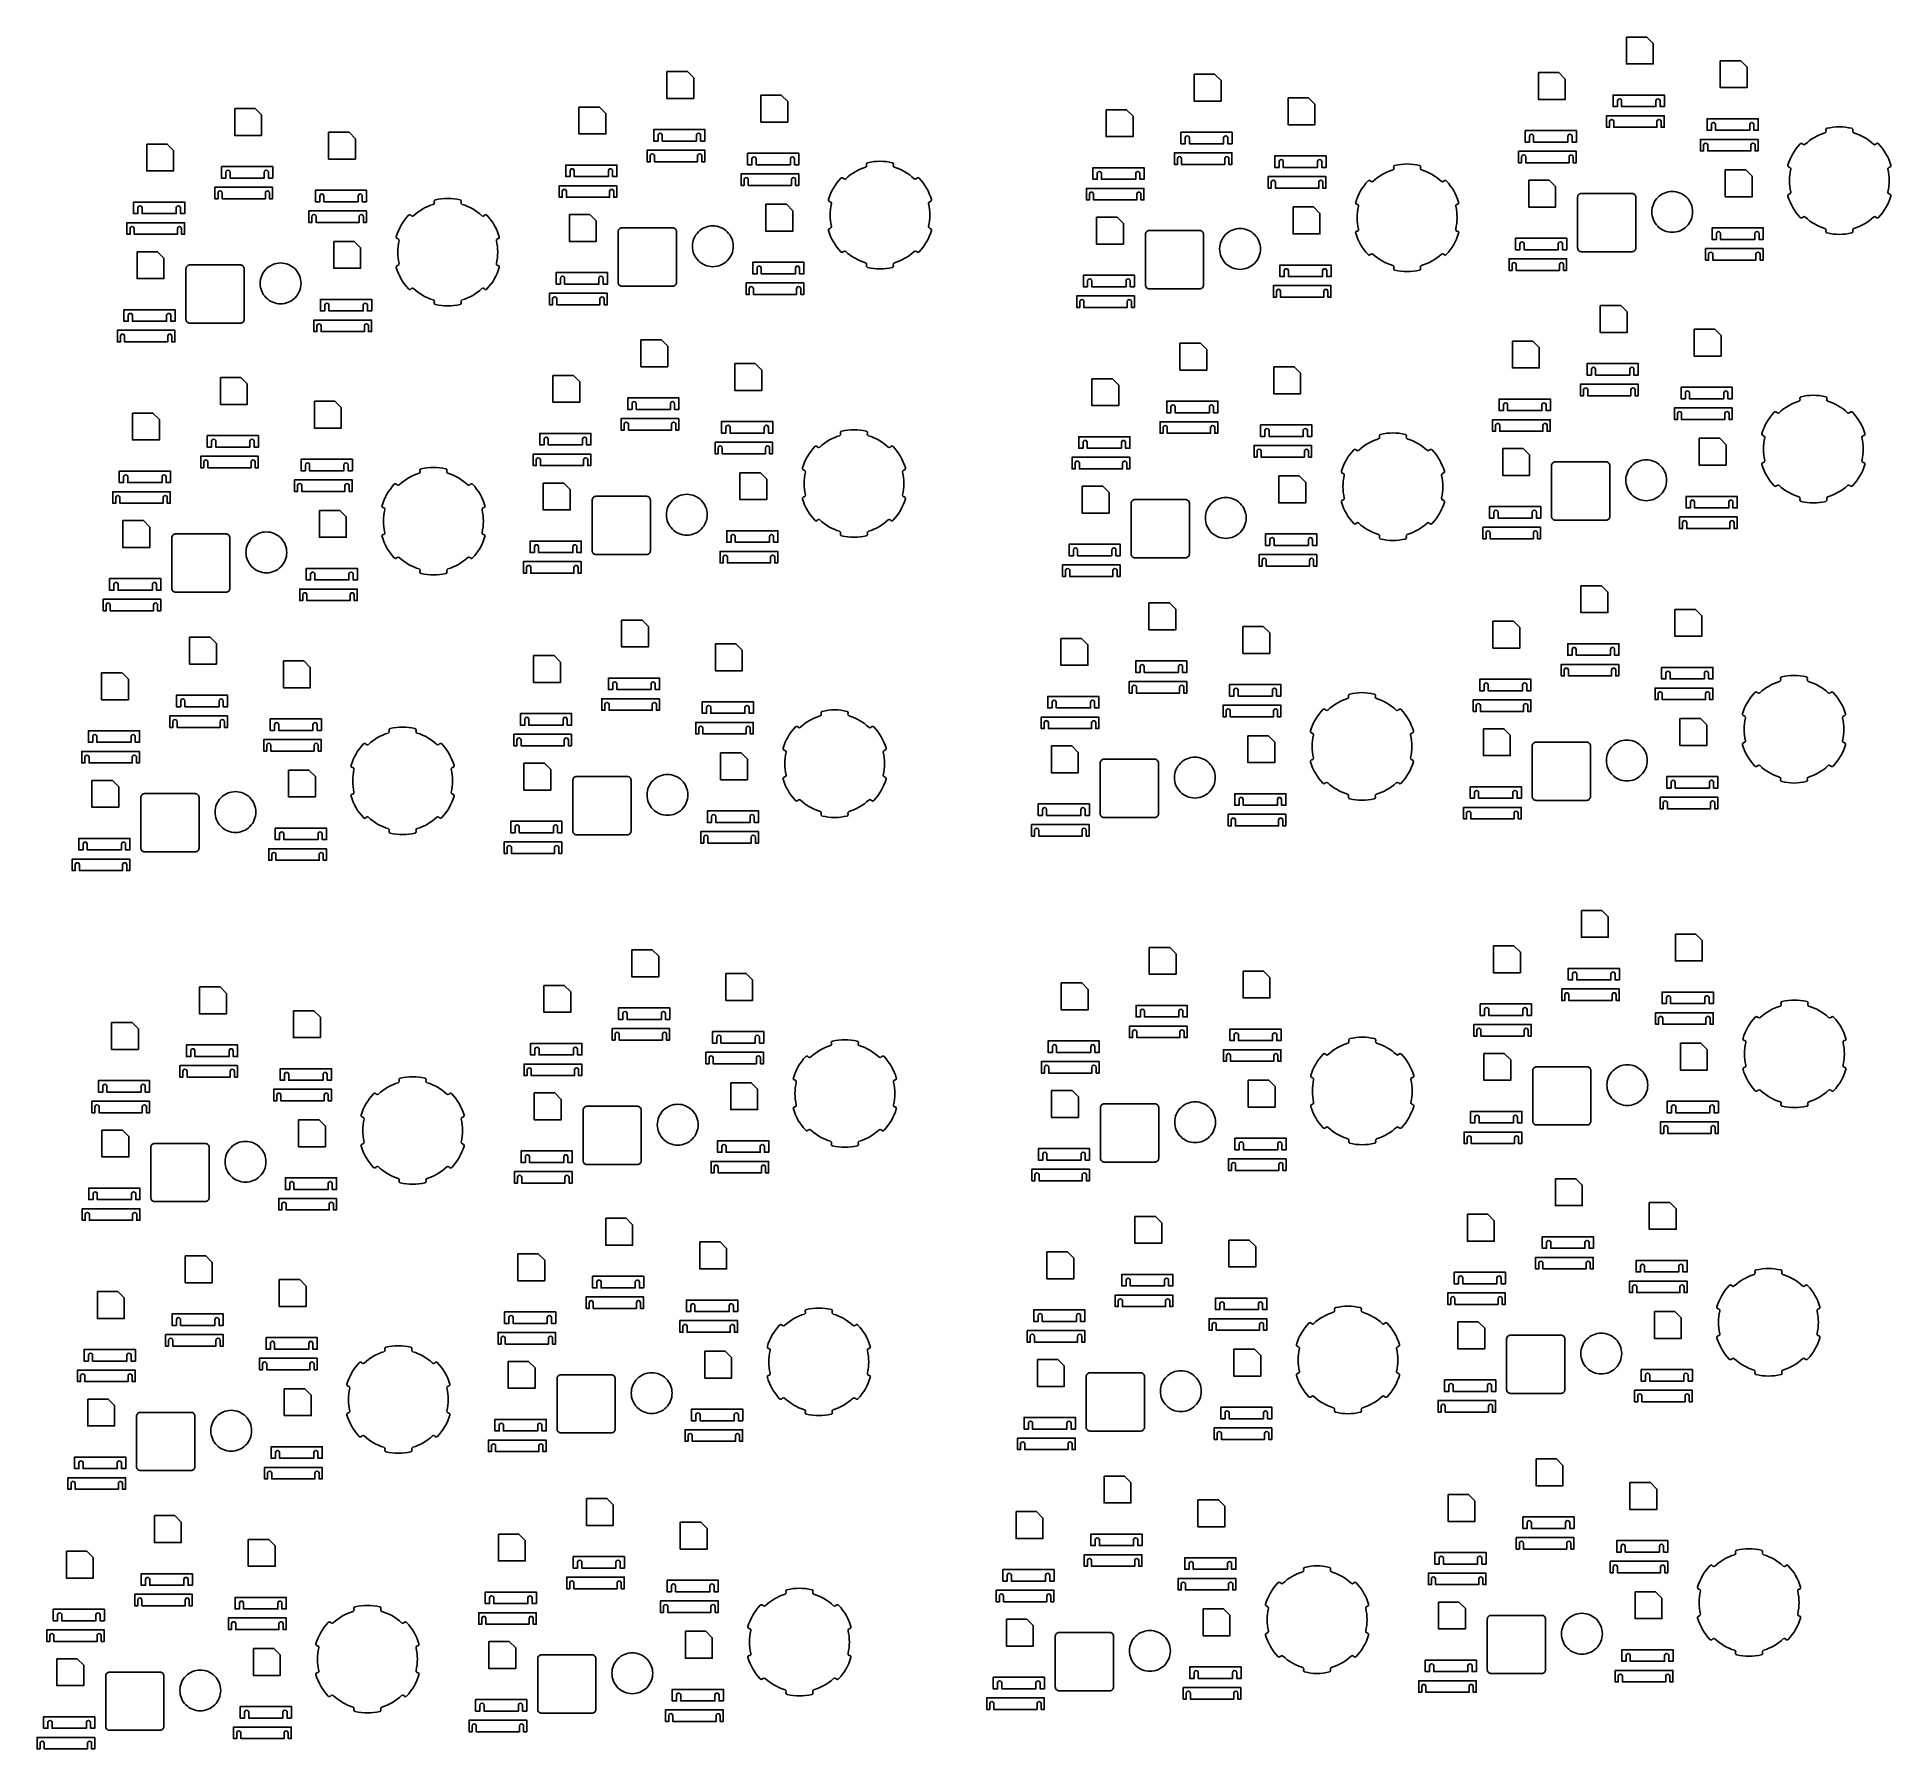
# Model space of a CAD drawing. Header units: metres. Extents: x 0 to 2897, y 0 to 2675.
import ezdxf

# ---------------------------------------------------------------- set-up
doc = ezdxf.new("R2010")
doc.units = ezdxf.units.M

msp = doc.modelspace()

# ---------------------------------------------------------------- linework, layer by layer
at = {"color": 7}
for points in [[(2483.49, 2674.698), (2515.49, 2674.698), (2525.49, 2664.698), (2525.49, 2632.698), (2483.49, 2632.698), (2483.49, 2674.698)], [(2630.217, 2637.686), (2662.217, 2637.686), (2672.217, 2627.686), (2672.217, 2595.686), (2630.217, 2595.686), (2630.217, 2637.686)], [(984.263, 2620.927), (1016.263, 2620.927), (1026.263, 2610.927), (1026.263, 2578.927), (984.263, 2578.927), (984.263, 2620.927)], [(1808.075, 2616.745), (1840.075, 2616.745), (1850.075, 2606.745), (1850.075, 2574.745), (1808.075, 2574.745), (1808.075, 2616.745)], [(2346.016, 2619.18), (2378.016, 2619.18), (2388.016, 2609.18), (2388.016, 2577.18), (2346.016, 2577.18), (2346.016, 2619.18)], [(1130.99, 2583.915), (1162.99, 2583.915), (1172.99, 2573.915), (1172.99, 2541.915), (1130.99, 2541.915), (1130.99, 2583.915)], [(1954.802, 2579.733), (1986.802, 2579.733), (1996.802, 2569.733), (1996.802, 2537.733), (1954.802, 2537.733), (1954.802, 2579.733)], [(308.848, 2562.974), (340.848, 2562.974), (350.848, 2552.974), (350.848, 2520.974), (308.848, 2520.974), (308.848, 2562.974)], [(846.789, 2565.409), (878.789, 2565.409), (888.789, 2555.409), (888.789, 2523.409), (846.789, 2523.409), (846.789, 2565.409)], [(1670.601, 2561.227), (1702.601, 2561.227), (1712.601, 2551.227), (1712.601, 2519.227), (1670.601, 2519.227), (1670.601, 2561.227)], [(455.575, 2525.962), (487.575, 2525.962), (497.575, 2515.962), (497.575, 2483.962), (455.575, 2483.962), (455.575, 2525.962)], [(171.374, 2507.456), (203.374, 2507.456), (213.374, 2497.456), (213.374, 2465.456), (171.374, 2465.456), (171.374, 2507.456)], [(2638.148, 2467.165), (2670.148, 2467.165), (2680.148, 2457.165), (2680.148, 2425.165), (2638.148, 2425.165), (2638.148, 2467.165)], [(2330.978, 2451.127), (2362.978, 2451.127), (2372.978, 2441.127), (2372.978, 2409.127), (2330.978, 2409.127), (2330.978, 2451.127)], [(1138.921, 2413.394), (1170.921, 2413.394), (1180.921, 2403.394), (1180.921, 2371.394), (1138.921, 2371.394), (1138.921, 2413.394)], [(1962.733, 2409.212), (1994.733, 2409.212), (2004.733, 2399.212), (2004.733, 2367.212), (1962.733, 2367.212), (1962.733, 2409.212)], [(831.751, 2397.356), (863.751, 2397.356), (873.751, 2387.356), (873.751, 2355.356), (831.751, 2355.356), (831.751, 2397.356)], [(1655.563, 2393.174), (1687.563, 2393.174), (1697.563, 2383.174), (1697.563, 2351.174), (1655.563, 2351.174), (1655.563, 2393.174)], [(463.506, 2355.441), (495.506, 2355.441), (505.506, 2345.441), (505.506, 2313.441), (463.506, 2313.441), (463.506, 2355.441)], [(156.336, 2339.403), (188.336, 2339.403), (198.336, 2329.403), (198.336, 2297.403), (156.336, 2297.403), (156.336, 2339.403)], [(2442.814, 2255.296), (2474.814, 2255.296), (2484.814, 2245.296), (2484.814, 2213.296), (2442.814, 2213.296), (2442.814, 2255.296)], [(2589.541, 2218.284), (2621.541, 2218.284), (2631.541, 2208.284), (2631.541, 2176.284), (2589.541, 2176.284), (2589.541, 2218.284)], [(943.588, 2201.526), (975.588, 2201.526), (985.588, 2191.526), (985.588, 2159.526), (943.588, 2159.526), (943.588, 2201.526)], [(1785.784, 2196.487), (1817.784, 2196.487), (1827.784, 2186.487), (1827.784, 2154.487), (1785.784, 2154.487), (1785.784, 2196.487)], [(2305.34, 2199.778), (2337.34, 2199.778), (2347.34, 2189.778), (2347.34, 2157.778), (2305.34, 2157.778), (2305.34, 2199.778)], [(806.114, 2146.008), (838.114, 2146.008), (848.114, 2136.008), (848.114, 2104.008), (806.114, 2104.008), (806.114, 2146.008)], [(1090.315, 2164.514), (1122.315, 2164.514), (1132.315, 2154.514), (1132.315, 2122.514), (1090.315, 2122.514), (1090.315, 2164.514)], [(1932.511, 2159.475), (1964.511, 2159.475), (1974.511, 2149.475), (1974.511, 2117.475), (1932.511, 2117.475), (1932.511, 2159.475)], [(286.557, 2142.716), (318.557, 2142.716), (328.557, 2132.716), (328.557, 2100.716), (286.557, 2100.716), (286.557, 2142.716)], [(1648.31, 2140.969), (1680.31, 2140.969), (1690.31, 2130.969), (1690.31, 2098.969), (1648.31, 2098.969), (1648.31, 2140.969)], [(149.083, 2087.198), (181.083, 2087.198), (191.083, 2077.198), (191.083, 2045.198), (149.083, 2045.198), (149.083, 2087.198)], [(433.284, 2105.704), (465.284, 2105.704), (475.284, 2095.704), (475.284, 2063.704), (433.284, 2063.704), (433.284, 2105.704)], [(2290.302, 2031.725), (2322.302, 2031.725), (2332.302, 2021.725), (2332.302, 1989.725), (2290.302, 1989.725), (2290.302, 2031.725)], [(2597.472, 2047.763), (2629.472, 2047.763), (2639.472, 2037.763), (2639.472, 2005.763), (2597.472, 2005.763), (2597.472, 2047.763)], [(791.076, 1977.955), (823.076, 1977.955), (833.076, 1967.955), (833.076, 1935.955), (791.076, 1935.955), (791.076, 1977.955)], [(1098.246, 1993.993), (1130.246, 1993.993), (1140.246, 1983.993), (1140.246, 1951.993), (1098.246, 1951.993), (1098.246, 1993.993)], [(1633.272, 1972.916), (1665.272, 1972.916), (1675.272, 1962.916), (1675.272, 1930.916), (1633.272, 1930.916), (1633.272, 1972.916)], [(1940.442, 1988.954), (1972.442, 1988.954), (1982.442, 1978.954), (1982.442, 1946.954), (1940.442, 1946.954), (1940.442, 1988.954)], [(134.045, 1919.145), (166.045, 1919.145), (176.045, 1909.145), (176.045, 1877.145), (134.045, 1877.145), (134.045, 1919.145)], [(441.215, 1935.183), (473.215, 1935.183), (483.215, 1925.183), (483.215, 1893.183), (441.215, 1893.183), (441.215, 1935.183)], [(2412.569, 1817.509), (2444.569, 1817.509), (2454.569, 1807.509), (2454.569, 1775.509), (2412.569, 1775.509), (2412.569, 1817.509)], [(1737.489, 1790.703), (1769.489, 1790.703), (1779.489, 1780.703), (1779.489, 1748.703), (1737.489, 1748.703), (1737.489, 1790.703)], [(2559.296, 1780.497), (2591.296, 1780.497), (2601.296, 1770.497), (2601.296, 1738.497), (2559.296, 1738.497), (2559.296, 1780.497)], [(913.342, 1763.738), (945.342, 1763.738), (955.342, 1753.738), (955.342, 1721.738), (913.342, 1721.738), (913.342, 1763.738)], [(1884.216, 1753.691), (1916.216, 1753.691), (1926.216, 1743.691), (1926.216, 1711.691), (1884.216, 1711.691), (1884.216, 1753.691)], [(2275.095, 1761.991), (2307.095, 1761.991), (2317.095, 1751.991), (2317.095, 1719.991), (2275.095, 1719.991), (2275.095, 1761.991)], [(238.262, 1736.933), (270.262, 1736.933), (280.262, 1726.933), (280.262, 1694.933), (238.262, 1694.933), (238.262, 1736.933)], [(1060.069, 1726.726), (1092.069, 1726.726), (1102.069, 1716.726), (1102.069, 1684.726), (1060.069, 1684.726), (1060.069, 1726.726)], [(1600.015, 1735.185), (1632.015, 1735.185), (1642.015, 1725.185), (1642.015, 1693.185), (1600.015, 1693.185), (1600.015, 1735.185)], [(100.788, 1681.415), (132.788, 1681.415), (142.788, 1671.415), (142.788, 1639.415), (100.788, 1639.415), (100.788, 1681.415)], [(384.989, 1699.921), (416.989, 1699.921), (426.989, 1689.921), (426.989, 1657.921), (384.989, 1657.921), (384.989, 1699.921)], [(775.868, 1708.22), (807.868, 1708.22), (817.868, 1698.22), (817.868, 1666.22), (775.868, 1666.22), (775.868, 1708.22)], [(2260.057, 1593.938), (2292.057, 1593.938), (2302.057, 1583.938), (2302.057, 1551.938), (2260.057, 1551.938), (2260.057, 1593.938)], [(2567.227, 1609.976), (2599.227, 1609.976), (2609.227, 1599.976), (2609.227, 1567.976), (2567.227, 1567.976), (2567.227, 1609.976)], [(1584.977, 1567.132), (1616.977, 1567.132), (1626.977, 1557.132), (1626.977, 1525.132), (1584.977, 1525.132), (1584.977, 1567.132)], [(1892.147, 1583.17), (1924.147, 1583.17), (1934.147, 1573.17), (1934.147, 1541.17), (1892.147, 1541.17), (1892.147, 1583.17)], [(760.83, 1540.167), (792.83, 1540.167), (802.83, 1530.167), (802.83, 1498.167), (760.83, 1498.167), (760.83, 1540.167)], [(1068, 1556.205), (1100, 1556.205), (1110, 1546.205), (1110, 1514.205), (1068, 1514.205), (1068, 1556.205)], [(85.75, 1513.362), (117.75, 1513.362), (127.75, 1503.362), (127.75, 1471.362), (85.75, 1471.362), (85.75, 1513.362)], [(392.92, 1529.4), (424.92, 1529.4), (434.92, 1519.4), (434.92, 1487.4), (392.92, 1487.4), (392.92, 1529.4)], [(2413.316, 1310.264), (2445.316, 1310.264), (2455.316, 1300.264), (2455.316, 1268.264), (2413.316, 1268.264), (2413.316, 1310.264)], [(929.369, 1248.462), (961.369, 1248.462), (971.369, 1238.462), (971.369, 1206.462), (929.369, 1206.462), (929.369, 1248.462)], [(1737.901, 1252.312), (1769.901, 1252.312), (1779.901, 1242.312), (1779.901, 1210.312), (1737.901, 1210.312), (1737.901, 1252.312)], [(2275.842, 1254.746), (2307.842, 1254.746), (2317.842, 1244.746), (2317.842, 1212.746), (2275.842, 1212.746), (2275.842, 1254.746)], [(2560.043, 1273.252), (2592.043, 1273.252), (2602.043, 1263.252), (2602.043, 1231.252), (2560.043, 1231.252), (2560.043, 1273.252)], [(253.954, 1190.51), (285.954, 1190.51), (295.954, 1180.51), (295.954, 1148.51), (253.954, 1148.51), (253.954, 1190.51)], [(791.895, 1192.944), (823.895, 1192.944), (833.895, 1182.944), (833.895, 1150.944), (791.895, 1150.944), (791.895, 1192.944)], [(1076.096, 1211.45), (1108.096, 1211.45), (1118.096, 1201.45), (1118.096, 1169.45), (1076.096, 1169.45), (1076.096, 1211.45)], [(1600.427, 1196.794), (1632.427, 1196.794), (1642.427, 1186.794), (1642.427, 1154.794), (1600.427, 1154.794), (1600.427, 1196.794)], [(1884.628, 1215.3), (1916.628, 1215.3), (1926.628, 1205.3), (1926.628, 1173.3), (1884.628, 1173.3), (1884.628, 1215.3)], [(116.48, 1134.992), (148.48, 1134.992), (158.48, 1124.992), (158.48, 1092.992), (116.48, 1092.992), (116.48, 1134.992)], [(400.681, 1153.498), (432.681, 1153.498), (442.681, 1143.498), (442.681, 1111.498), (400.681, 1111.498), (400.681, 1153.498)], [(2567.974, 1102.731), (2599.974, 1102.731), (2609.974, 1092.731), (2609.974, 1060.731), (2567.974, 1060.731), (2567.974, 1102.731)], [(2260.804, 1086.693), (2292.804, 1086.693), (2302.804, 1076.693), (2302.804, 1044.693), (2260.804, 1044.693), (2260.804, 1086.693)], [(1892.559, 1044.779), (1924.559, 1044.779), (1934.559, 1034.779), (1934.559, 1002.779), (1892.559, 1002.779), (1892.559, 1044.779)], [(776.857, 1024.891), (808.857, 1024.891), (818.857, 1014.891), (818.857, 982.891), (776.857, 982.891), (776.857, 1024.891)], [(1084.027, 1040.929), (1116.027, 1040.929), (1126.027, 1030.929), (1126.027, 998.929), (1084.027, 998.929), (1084.027, 1040.929)], [(1585.389, 1028.741), (1617.389, 1028.741), (1627.389, 1018.741), (1627.389, 986.741), (1585.389, 986.741), (1585.389, 1028.741)], [(101.442, 966.939), (133.442, 966.939), (143.442, 956.939), (143.442, 924.939), (101.442, 924.939), (101.442, 966.939)], [(408.612, 982.977), (440.612, 982.977), (450.612, 972.977), (450.612, 940.977), (408.612, 940.977), (408.612, 982.977)], [(2372.64, 890.863), (2404.64, 890.863), (2414.64, 880.863), (2414.64, 848.863), (2372.64, 848.863), (2372.64, 890.863)], [(2519.367, 853.851), (2551.367, 853.851), (2561.367, 843.851), (2561.367, 811.851), (2519.367, 811.851), (2519.367, 853.851)], [(888.694, 829.061), (920.694, 829.061), (930.694, 819.061), (930.694, 787.061), (888.694, 787.061), (888.694, 829.061)], [(1715.61, 832.054), (1747.61, 832.054), (1757.61, 822.054), (1757.61, 790.054), (1715.61, 790.054), (1715.61, 832.054)], [(2235.166, 835.345), (2267.166, 835.345), (2277.166, 825.345), (2277.166, 793.345), (2235.166, 793.345), (2235.166, 835.345)], [(1035.421, 792.049), (1067.421, 792.049), (1077.421, 782.049), (1077.421, 750.049), (1035.421, 750.049), (1035.421, 792.049)], [(1862.337, 795.042), (1894.337, 795.042), (1904.337, 785.042), (1904.337, 753.042), (1862.337, 753.042), (1862.337, 795.042)], [(231.663, 770.252), (263.663, 770.252), (273.663, 760.252), (273.663, 728.252), (231.663, 728.252), (231.663, 770.252)], [(751.22, 773.543), (783.22, 773.543), (793.22, 763.543), (793.22, 731.543), (751.22, 731.543), (751.22, 773.543)], [(1578.136, 776.536), (1610.136, 776.536), (1620.136, 766.536), (1620.136, 734.536), (1578.136, 734.536), (1578.136, 776.536)], [(378.39, 733.24), (410.39, 733.24), (420.39, 723.24), (420.39, 691.24), (378.39, 691.24), (378.39, 733.24)], [(94.189, 714.734), (126.189, 714.734), (136.189, 704.734), (136.189, 672.734), (94.189, 672.734), (94.189, 714.734)], [(2220.128, 667.292), (2252.128, 667.292), (2262.128, 657.292), (2262.128, 625.292), (2220.128, 625.292), (2220.128, 667.292)], [(2527.298, 683.33), (2559.298, 683.33), (2569.298, 673.33), (2569.298, 641.33), (2527.298, 641.33), (2527.298, 683.33)], [(1043.352, 621.528), (1075.352, 621.528), (1085.352, 611.528), (1085.352, 579.528), (1043.352, 579.528), (1043.352, 621.528)], [(1563.098, 608.483), (1595.098, 608.483), (1605.098, 598.483), (1605.098, 566.483), (1563.098, 566.483), (1563.098, 608.483)], [(1870.268, 624.521), (1902.268, 624.521), (1912.268, 614.521), (1912.268, 582.521), (1870.268, 582.521), (1870.268, 624.521)], [(736.182, 605.49), (768.182, 605.49), (778.182, 595.49), (778.182, 563.49), (736.182, 563.49), (736.182, 605.49)], [(386.321, 562.719), (418.321, 562.719), (428.321, 552.719), (428.321, 520.719), (386.321, 520.719), (386.321, 562.719)], [(79.151, 546.681), (111.151, 546.681), (121.151, 536.681), (121.151, 504.681), (79.151, 504.681), (79.151, 546.681)], [(2342.395, 453.076), (2374.395, 453.076), (2384.395, 443.076), (2384.395, 411.076), (2342.395, 411.076), (2342.395, 453.076)], [(1667.315, 426.27), (1699.315, 426.27), (1709.315, 416.27), (1709.315, 384.27), (1667.315, 384.27), (1667.315, 426.27)], [(2489.122, 416.064), (2521.122, 416.064), (2531.122, 406.064), (2531.122, 374.064), (2489.122, 374.064), (2489.122, 416.064)], [(858.448, 391.274), (890.448, 391.274), (900.448, 381.274), (900.448, 349.274), (858.448, 349.274), (858.448, 391.274)], [(1814.042, 389.258), (1846.042, 389.258), (1856.042, 379.258), (1856.042, 347.258), (1814.042, 347.258), (1814.042, 389.258)], [(2204.921, 397.558), (2236.921, 397.558), (2246.921, 387.558), (2246.921, 355.558), (2204.921, 355.558), (2204.921, 397.558)], [(183.368, 364.468), (215.368, 364.468), (225.368, 354.468), (225.368, 322.468), (183.368, 322.468), (183.368, 364.468)], [(1005.175, 354.262), (1037.175, 354.262), (1047.175, 344.262), (1047.175, 312.262), (1005.175, 312.262), (1005.175, 354.262)], [(1529.841, 370.752), (1561.841, 370.752), (1571.841, 360.752), (1571.841, 328.752), (1529.841, 328.752), (1529.841, 370.752)], [(330.095, 327.456), (362.095, 327.456), (372.095, 317.456), (372.095, 285.456), (330.095, 285.456), (330.095, 327.456)], [(720.974, 335.756), (752.974, 335.756), (762.974, 325.756), (762.974, 293.756), (720.974, 293.756), (720.974, 335.756)], [(45.894, 308.95), (77.894, 308.95), (87.894, 298.95), (87.894, 266.95), (45.894, 266.95), (45.894, 308.95)], [(2497.053, 245.543), (2529.053, 245.543), (2539.053, 235.543), (2539.053, 203.543), (2497.053, 203.543), (2497.053, 245.543)], [(1821.973, 218.737), (1853.973, 218.737), (1863.973, 208.737), (1863.973, 176.737), (1821.973, 176.737), (1821.973, 218.737)], [(2189.883, 229.505), (2221.883, 229.505), (2231.883, 219.505), (2231.883, 187.505), (2189.883, 187.505), (2189.883, 229.505)], [(1013.106, 183.741), (1045.106, 183.741), (1055.106, 173.741), (1055.106, 141.741), (1013.106, 141.741), (1013.106, 183.741)], [(1514.803, 202.699), (1546.803, 202.699), (1556.803, 192.699), (1556.803, 160.699), (1514.803, 160.699), (1514.803, 202.699)], [(338.026, 156.935), (370.026, 156.935), (380.026, 146.935), (380.026, 114.935), (338.026, 114.935), (338.026, 156.935)], [(705.936, 167.703), (737.936, 167.703), (747.936, 157.703), (747.936, 125.703), (705.936, 125.703), (705.936, 167.703)], [(30.856, 140.897), (62.856, 140.897), (72.856, 130.897), (72.856, 98.897), (30.856, 98.897), (30.856, 140.897)]]:
    msp.add_lwpolyline(points, close=True, dxfattribs=at)
for points in [[(2469.624, 2575.054), (2469.624, 2566.054), (2462.874, 2566.054), (2462.874, 2584.054), (2542.874, 2584.054), (2542.874, 2566.054), (2536.124, 2566.054), (2536.124, 2575.054, 0.267949), (2534.4986, 2577.868102, 0.267949), (2531.2486, 2577.868102, 0.267949), (2529.6236, 2575.053519), (2529.624, 2566.054), (2476.124, 2566.054), (2476.124, 2575.054, 0.267949), (2474.4986, 2577.868102, 0.267949), (2471.2486, 2577.868102, 0.268021), (2469.623911, 2575.053581)], [(2457.384, 2542.8), (2457.384, 2533.8), (2452.634, 2533.8), (2452.634, 2551.8), (2542.634, 2551.8), (2542.634, 2533.8), (2537.884, 2533.8), (2537.884, 2542.8, 0.267949), (2536.258955, 2545.614623, 0.267949), (2533.008955, 2545.614623, 0.267949), (2531.383955, 2542.800041), (2531.384, 2533.8), (2463.884, 2533.8), (2463.884, 2542.8, 0.267949), (2462.258955, 2545.614623, 0.267949), (2459.008955, 2545.614623, 0.267939), (2457.383911, 2542.799581)], [(970.397, 2521.283), (970.397, 2512.283), (963.647, 2512.283), (963.647, 2530.283), (1043.647, 2530.283), (1043.647, 2512.283), (1036.897, 2512.283), (1036.897, 2521.283, 0.267949), (1035.271617, 2524.097404, 0.267949), (1032.021617, 2524.097404, 0.267949), (1030.396617, 2521.282821), (1030.397, 2512.283), (976.897, 2512.283), (976.897, 2521.283, 0.267949), (975.271617, 2524.097404, 0.267949), (972.021617, 2524.097404, 0.268021), (970.396928, 2521.282883)], [(1794.209, 2517.101), (1794.209, 2508.101), (1787.459, 2508.101), (1787.459, 2526.101), (1867.459, 2526.101), (1867.459, 2508.101), (1860.709, 2508.101), (1860.709, 2517.101, 0.267949), (1859.083853, 2519.915675, 0.267949), (1855.833853, 2519.915675, 0.267949), (1854.208853, 2517.101092), (1854.209, 2508.101), (1800.709, 2508.101), (1800.709, 2517.101, 0.267949), (1799.083853, 2519.915675, 0.267949), (1795.833853, 2519.915675, 0.268021), (1794.209164, 2517.101154)], [(2332.15, 2519.536), (2332.15, 2510.536), (2325.4, 2510.536), (2325.4, 2528.536), (2405.4, 2528.536), (2405.4, 2510.536), (2398.65, 2510.536), (2398.65, 2519.536, 0.267949), (2397.024829, 2522.349848, 0.267949), (2393.774829, 2522.349848, 0.267949), (2392.149829, 2519.535266), (2392.15, 2510.536), (2338.65, 2510.536), (2338.65, 2519.536, 0.267949), (2337.024829, 2522.349848, 0.267949), (2333.774829, 2522.349848, 0.267968), (2332.149911, 2519.535581)], [(2616.351, 2538.042), (2616.351, 2529.042), (2609.601, 2529.042), (2609.601, 2547.042), (2689.601, 2547.042), (2689.601, 2529.042), (2682.851, 2529.042), (2682.851, 2538.042, 0.267949), (2681.225413, 2540.855933, 0.267949), (2677.975413, 2540.855933, 0.267949), (2676.350413, 2538.04135), (2676.351, 2529.042), (2622.851, 2529.042), (2622.851, 2538.042, 0.267949), (2621.225413, 2540.855933, 0.267949), (2617.975413, 2540.855933, 0.268064), (2616.350911, 2538.041581)], [(2892.327, 2468.219, -0.405145), (2894.113545, 2471.205123), (2895.08, 2471.464, 0.202902), (2896.616866, 2472.662237, 0.202902), (2896.826713, 2474.599697, 0.116077), (2877.585033, 2507.927265, 0.202902), (2875.80222, 2508.714261, 0.202902), (2873.996105, 2507.982323), (2873.289, 2507.275, -0.405145), (2869.80888, 2507.220832, 0.115884), (2838.91199, 2525.059159, -0.405145), (2837.218905, 2528.099762), (2837.478, 2529.066, 0.202902), (2837.208668, 2530.996259, 0.202902), (2835.635702, 2532.146722, 0.116077), (2797.152342, 2532.146722, 0.202902), (2795.579376, 2530.996259, 0.202902), (2795.310196, 2529.066148), (2795.569, 2528.1, -0.405145), (2793.876054, 2525.059159, 0.115884), (2762.979164, 2507.220832, -0.405145), (2759.499382, 2507.274879), (2758.792, 2507.982, 0.202902), (2756.985824, 2508.714261, 0.202902), (2755.203011, 2507.927265, 0.116077), (2735.96133, 2474.599697, 0.202902), (2736.171178, 2472.662237, 0.202902), (2737.708113, 2471.464065), (2738.675, 2471.205, -0.405145), (2740.461196, 2468.218567, 0.115884), (2740.461196, 2432.541912, -0.405145), (2738.674499, 2429.555356), (2737.708, 2429.296, 0.202902), (2736.171178, 2428.098241, 0.202902), (2735.96133, 2426.160782, 0.116077), (2755.203011, 2392.833214, 0.202902), (2756.985824, 2392.046217, 0.202902), (2758.791939, 2392.778156), (2759.499, 2393.486, -0.405145), (2762.979164, 2393.539647, 0.115884), (2793.876054, 2375.701319, -0.405145), (2795.569139, 2372.660716), (2795.31, 2371.694, 0.202902), (2795.579376, 2369.764219, 0.202902), (2797.152342, 2368.613756, 0.116077), (2835.635702, 2368.613756, 0.202902), (2837.208668, 2369.764219, 0.202902), (2837.477848, 2371.69433), (2837.219, 2372.661, -0.405145), (2838.91199, 2375.701319, 0.115884), (2869.80888, 2393.539647, -0.405145), (2873.288661, 2393.4856), (2873.996, 2392.778, 0.202902), (2875.80222, 2392.046217, 0.202902), (2877.585033, 2392.833214, 0.116077), (2896.826713, 2426.160782, 0.202902), (2896.616866, 2428.098241, 0.202902), (2895.079931, 2429.296413), (2894.114, 2429.555, -0.405145), (2892.326848, 2432.541912, 0.115881), (2892.326915, 2468.218981)], [(958.157, 2489.029), (958.157, 2480.029), (953.407, 2480.029), (953.407, 2498.029), (1043.407, 2498.029), (1043.407, 2480.029), (1038.657, 2480.029), (1038.657, 2489.029, 0.267949), (1037.031972, 2491.843925, 0.267949), (1033.781972, 2491.843925, 0.267949), (1032.156972, 2489.029343), (1032.157, 2480.029), (964.657, 2480.029), (964.657, 2489.029, 0.267949), (963.031972, 2491.843925, 0.267949), (959.781972, 2491.843925, 0.267939), (958.156928, 2489.028883)], [(1117.124, 2484.271), (1117.124, 2475.271), (1110.374, 2475.271), (1110.374, 2493.271), (1190.374, 2493.271), (1190.374, 2475.271), (1183.624, 2475.271), (1183.624, 2484.271, 0.267949), (1181.99843, 2487.085235, 0.267949), (1178.74843, 2487.085235, 0.267949), (1177.12343, 2484.270652), (1177.124, 2475.271), (1123.624, 2475.271), (1123.624, 2484.271, 0.267949), (1121.99843, 2487.085235, 0.267949), (1118.74843, 2487.085235, 0.268064), (1117.123928, 2484.270883)], [(1781.969, 2484.847), (1781.969, 2475.847), (1777.219, 2475.847), (1777.219, 2493.847), (1867.219, 2493.847), (1867.219, 2475.847), (1862.469, 2475.847), (1862.469, 2484.847, 0.267949), (1860.844208, 2487.662196, 0.267949), (1857.594208, 2487.662196, 0.267949), (1855.969208, 2484.847614), (1855.969, 2475.847), (1788.469, 2475.847), (1788.469, 2484.847, 0.267949), (1786.844208, 2487.662196, 0.267949), (1783.594208, 2487.662196, 0.267939), (1781.969164, 2484.847154)], [(2319.91, 2487.282), (2319.91, 2478.282), (2315.16, 2478.282), (2315.16, 2496.282), (2405.16, 2496.282), (2405.16, 2478.282), (2400.41, 2478.282), (2400.41, 2487.282, 0.267949), (2398.785184, 2490.09637, 0.267949), (2395.535184, 2490.09637, 0.267949), (2393.910184, 2487.281787), (2393.91, 2478.282), (2326.41, 2478.282), (2326.41, 2487.282, 0.267949), (2324.785184, 2490.09637, 0.267949), (2321.535184, 2490.09637, 0.267886), (2319.909911, 2487.281581)], [(2604.111, 2505.788), (2604.111, 2496.788), (2599.361, 2496.788), (2599.361, 2514.788), (2689.361, 2514.788), (2689.361, 2496.788), (2684.611, 2496.788), (2684.611, 2505.788, 0.267949), (2682.985768, 2508.602454, 0.267949), (2679.735768, 2508.602454, 0.267949), (2678.110768, 2505.787872), (2678.111, 2496.788), (2610.611, 2496.788), (2610.611, 2505.788, 0.267949), (2608.985768, 2508.602454, 0.267949), (2605.735768, 2508.602454, 0.267982), (2604.110911, 2505.787581)], [(294.982, 2463.33), (294.982, 2454.33), (288.232, 2454.33), (288.232, 2472.33), (368.232, 2472.33), (368.232, 2454.33), (361.482, 2454.33), (361.482, 2463.33, 0.267949), (359.85687, 2466.144977, 0.267949), (356.60687, 2466.144977, 0.267949), (354.98187, 2463.330394), (354.982, 2454.33), (301.482, 2454.33), (301.482, 2463.33, 0.267949), (299.85687, 2466.144977, 0.267949), (296.60687, 2466.144977, 0.268021), (294.982181, 2463.330456)], [(832.923, 2465.765), (832.923, 2456.765), (826.173, 2456.765), (826.173, 2474.765), (906.173, 2474.765), (906.173, 2456.765), (899.423, 2456.765), (899.423, 2465.765, 0.267949), (897.797846, 2468.57915, 0.267949), (894.547846, 2468.57915, 0.267949), (892.922846, 2465.764568), (892.923, 2456.765), (839.423, 2456.765), (839.423, 2465.765, 0.267949), (837.797846, 2468.57915, 0.267949), (834.547846, 2468.57915, 0.267968), (832.922928, 2465.764883)], [(1393.1, 2414.448, -0.405145), (1394.886562, 2417.434425), (1395.853, 2417.693, 0.202902), (1397.389883, 2418.891539, 0.202902), (1397.59973, 2420.828999, 0.116077), (1378.35805, 2454.156567, 0.202902), (1376.575237, 2454.943563, 0.202902), (1374.769122, 2454.211625), (1374.062, 2453.504, -0.405145), (1370.581897, 2453.450134, 0.115884), (1339.685007, 2471.288461, -0.405145), (1337.991922, 2474.329064), (1338.251, 2475.295, 0.202902), (1337.981685, 2477.225561, 0.202902), (1336.408719, 2478.376024, 0.116077), (1297.925359, 2478.376024, 0.202902), (1296.352393, 2477.225561, 0.202902), (1296.083213, 2475.29545), (1296.342, 2474.329, -0.405145), (1294.649071, 2471.288461, 0.115884), (1263.752181, 2453.450134, -0.405145), (1260.272399, 2453.504181), (1259.565, 2454.211, 0.202902), (1257.758841, 2454.943563, 0.202902), (1255.976028, 2454.156567, 0.116077), (1236.734347, 2420.828999, 0.202902), (1236.944195, 2418.891539, 0.202902), (1238.48113, 2417.693367), (1239.448, 2417.434, -0.405145), (1241.234213, 2414.447869, 0.115884), (1241.234213, 2378.771214, -0.405145), (1239.447516, 2375.784658), (1238.481, 2375.525, 0.202902), (1236.944195, 2374.327543, 0.202902), (1236.734347, 2372.390084, 0.116077), (1255.976028, 2339.062516, 0.202902), (1257.758841, 2338.275519, 0.202902), (1259.564956, 2339.007458), (1260.272, 2339.715, -0.405145), (1263.752181, 2339.768949, 0.115884), (1294.649071, 2321.930621, -0.405145), (1296.342156, 2318.890018), (1296.083, 2317.923, 0.202902), (1296.352393, 2315.993521, 0.202902), (1297.925359, 2314.843058, 0.116077), (1336.408719, 2314.843058, 0.202902), (1337.981685, 2315.993521, 0.202902), (1338.250865, 2317.923632), (1337.992, 2318.89, -0.405145), (1339.685007, 2321.930621, 0.115884), (1370.581897, 2339.768949, -0.405145), (1374.061678, 2339.714902), (1374.769, 2339.007, 0.202902), (1376.575237, 2338.275519, 0.202902), (1378.35805, 2339.062516, 0.116077), (1397.59973, 2372.390084, 0.202902), (1397.389883, 2374.327543, 0.202902), (1395.852948, 2375.525715), (1394.887, 2375.784, -0.405145), (1393.099865, 2378.771214, 0.115881), (1393.099932, 2414.448283)], [(1656.735, 2461.583), (1656.735, 2452.583), (1649.985, 2452.583), (1649.985, 2470.583), (1729.985, 2470.583), (1729.985, 2452.583), (1723.235, 2452.583), (1723.235, 2461.583, 0.267949), (1721.610082, 2464.397421, 0.267949), (1718.360082, 2464.397421, 0.267949), (1716.735082, 2461.582839), (1716.735, 2452.583), (1663.235, 2452.583), (1663.235, 2461.583, 0.267949), (1661.610082, 2464.397421, 0.267949), (1658.360082, 2464.397421, 0.267968), (1656.735164, 2461.583154)], [(1940.936, 2480.089), (1940.936, 2471.089), (1934.186, 2471.089), (1934.186, 2489.089), (2014.186, 2489.089), (2014.186, 2471.089), (2007.436, 2471.089), (2007.436, 2480.089, 0.267949), (2005.810666, 2482.903506, 0.267949), (2002.560666, 2482.903506, 0.267949), (2000.935666, 2480.088923), (2000.936, 2471.089), (1947.436, 2471.089), (1947.436, 2480.089, 0.267949), (1945.810666, 2482.903506, 0.267949), (1942.560666, 2482.903506, 0.268064), (1940.936164, 2480.089154)], [(2216.912, 2410.267, -0.405145), (2218.698798, 2413.252696), (2219.665, 2413.512, 0.202902), (2221.202119, 2414.70981, 0.202902), (2221.411966, 2416.64727, 0.116077), (2202.170286, 2449.974838, 0.202902), (2200.387473, 2450.761834, 0.202902), (2198.581358, 2450.029896), (2197.874, 2449.323, -0.405145), (2194.394133, 2449.268405, 0.115884), (2163.497243, 2467.106732, -0.405145), (2161.804158, 2470.147335), (2162.063, 2471.114, 0.202902), (2161.793921, 2473.043832, 0.202902), (2160.220955, 2474.194295, 0.116077), (2121.737595, 2474.194295, 0.202902), (2120.164629, 2473.043832, 0.202902), (2119.895449, 2471.113721), (2120.154, 2470.148, -0.405145), (2118.461307, 2467.106732, 0.115884), (2087.564417, 2449.268405, -0.405145), (2084.084635, 2449.322452), (2083.377, 2450.03, 0.202902), (2081.571077, 2450.761834, 0.202902), (2079.788264, 2449.974838, 0.116077), (2060.546583, 2416.64727, 0.202902), (2060.756431, 2414.70981, 0.202902), (2062.293366, 2413.511638), (2063.26, 2413.253, -0.405145), (2065.046449, 2410.26614, 0.115884), (2065.046449, 2374.589485, -0.405145), (2063.259752, 2371.602929), (2062.293, 2371.344, 0.202902), (2060.756431, 2370.145814, 0.202902), (2060.546583, 2368.208355, 0.116077), (2079.788264, 2334.880787, 0.202902), (2081.571077, 2334.09379, 0.202902), (2083.377192, 2334.825729), (2084.084, 2335.534, -0.405145), (2087.564417, 2335.58722, 0.115884), (2118.461307, 2317.748892, -0.405145), (2120.154392, 2314.708289), (2119.895, 2313.742, 0.202902), (2120.164629, 2311.811792, 0.202902), (2121.737595, 2310.661329, 0.116077), (2160.220955, 2310.661329, 0.202902), (2161.793921, 2311.811792, 0.202902), (2162.063101, 2313.741903), (2161.804, 2314.709, -0.405145), (2163.497243, 2317.748892, 0.115884), (2194.394133, 2335.58722, -0.405145), (2197.873914, 2335.533173), (2198.581, 2334.826, 0.202902), (2200.387473, 2334.09379, 0.202902), (2202.170286, 2334.880787, 0.116077), (2221.411966, 2368.208355, 0.202902), (2221.202119, 2370.145814, 0.202902), (2219.665184, 2371.343986), (2218.699, 2371.603, -0.405145), (2216.912101, 2374.589485, 0.115881), (2216.912168, 2410.266554)], [(282.742, 2431.076), (282.742, 2422.076), (277.992, 2422.076), (277.992, 2440.076), (367.992, 2440.076), (367.992, 2422.076), (363.242, 2422.076), (363.242, 2431.076, 0.267949), (361.617225, 2433.891498, 0.267949), (358.367225, 2433.891498, 0.267949), (356.742225, 2431.076916), (356.742, 2422.076), (289.242, 2422.076), (289.242, 2431.076, 0.267949), (287.617225, 2433.891498, 0.267949), (284.367225, 2433.891498, 0.267939), (282.742181, 2431.076456)], [(441.709, 2426.318), (441.709, 2417.318), (434.959, 2417.318), (434.959, 2435.318), (514.959, 2435.318), (514.959, 2417.318), (508.209, 2417.318), (508.209, 2426.318, 0.267949), (506.583683, 2429.132808, 0.267949), (503.333683, 2429.132808, 0.267949), (501.708683, 2426.318225), (501.709, 2417.318), (448.209, 2417.318), (448.209, 2426.318, 0.267949), (446.583683, 2429.132808, 0.267949), (443.333683, 2429.132808, 0.268064), (441.709181, 2426.318456)], [(820.683, 2433.511), (820.683, 2424.511), (815.933, 2424.511), (815.933, 2442.511), (905.933, 2442.511), (905.933, 2424.511), (901.183, 2424.511), (901.183, 2433.511, 0.267949), (899.558201, 2436.325672, 0.267949), (896.308201, 2436.325672, 0.267949), (894.683201, 2433.511089), (894.683, 2424.511), (827.183, 2424.511), (827.183, 2433.511, 0.267949), (825.558201, 2436.325672, 0.267949), (822.308201, 2436.325672, 0.267886), (820.682928, 2433.510883)], [(1104.884, 2452.017), (1104.884, 2443.017), (1100.134, 2443.017), (1100.134, 2461.017), (1190.134, 2461.017), (1190.134, 2443.017), (1185.384, 2443.017), (1185.384, 2452.017, 0.267949), (1183.758785, 2454.831756, 0.267949), (1180.508785, 2454.831756, 0.267949), (1178.883785, 2452.017174), (1178.884, 2443.017), (1111.384, 2443.017), (1111.384, 2452.017, 0.267949), (1109.758785, 2454.831756, 0.267949), (1106.508785, 2454.831756, 0.267982), (1104.883928, 2452.016883)], [(1644.495, 2429.329), (1644.495, 2420.329), (1639.745, 2420.329), (1639.745, 2438.329), (1729.745, 2438.329), (1729.745, 2420.329), (1724.995, 2420.329), (1724.995, 2429.329, 0.267949), (1723.370437, 2432.143943, 0.267949), (1720.120437, 2432.143943, 0.267949), (1718.495437, 2429.32936), (1718.495, 2420.329), (1650.995, 2420.329), (1650.995, 2429.329, 0.267949), (1649.370437, 2432.143943, 0.267949), (1646.120437, 2432.143943, 0.267886), (1644.495164, 2429.329154)], [(1928.696, 2447.835), (1928.696, 2438.835), (1923.946, 2438.835), (1923.946, 2456.835), (2013.946, 2456.835), (2013.946, 2438.835), (2009.196, 2438.835), (2009.196, 2447.835, 0.267949), (2007.571021, 2450.650027, 0.267949), (2004.321021, 2450.650027, 0.267949), (2002.696021, 2447.835445), (2002.696, 2438.835), (1935.196, 2438.835), (1935.196, 2447.835, 0.267949), (1933.571021, 2450.650027, 0.267949), (1930.321021, 2450.650027, 0.267982), (1928.696164, 2447.835154)], [(2587.107, 2401.581, 0.198913), (2577.763847, 2424.137321, 0.198913), (2555.207134, 2433.480758, 0.198913), (2532.650421, 2424.137472, 0.198913), (2523.307134, 2401.580758, 0.198913), (2532.650421, 2379.024045, 0.198913), (2555.207134, 2369.680758, 0.198913), (2577.763847, 2379.024045, 0.198916), (2587.107027, 2401.5805)], [(157.508, 2407.812), (157.508, 2398.812), (150.758, 2398.812), (150.758, 2416.812), (230.758, 2416.812), (230.758, 2398.812), (224.008, 2398.812), (224.008, 2407.812, 0.267949), (222.383099, 2410.626723, 0.267949), (219.133099, 2410.626723, 0.267949), (217.508099, 2407.812141), (217.508, 2398.812), (164.008, 2398.812), (164.008, 2407.812, 0.267949), (162.383099, 2410.626723, 0.267949), (159.133099, 2410.626723, 0.267968), (157.508181, 2407.812456)], [(717.685, 2356.496, -0.405145), (719.471815, 2359.481998), (720.438, 2359.741, 0.202902), (721.975136, 2360.939112, 0.202902), (722.184983, 2362.876572, 0.116077), (702.943303, 2396.20414, 0.202902), (701.16049, 2396.991136, 0.202902), (699.354375, 2396.259198), (698.647, 2395.552, -0.405145), (695.16715, 2395.497707, 0.115884), (664.27026, 2413.336034, -0.405145), (662.577175, 2416.376637), (662.836, 2417.343, 0.202902), (662.566938, 2419.273134, 0.202902), (660.993972, 2420.423597, 0.116077), (622.510612, 2420.423597, 0.202902), (620.937646, 2419.273134, 0.202902), (620.668466, 2417.343023), (620.927, 2416.377, -0.405145), (619.234324, 2413.336034, 0.115884), (588.337434, 2395.497707, -0.405145), (584.857652, 2395.551754), (584.15, 2396.259, 0.202902), (582.344094, 2396.991136, 0.202902), (580.561281, 2396.20414, 0.116077), (561.3196, 2362.876572, 0.202902), (561.529448, 2360.939112, 0.202902), (563.066383, 2359.74094), (564.033, 2359.482, -0.405145), (565.819466, 2356.495442, 0.115884), (565.819466, 2320.818787, -0.405145), (564.032769, 2317.832231), (563.066, 2317.573, 0.202902), (561.529448, 2316.375116, 0.202902), (561.3196, 2314.437657, 0.116077), (580.561281, 2281.110089, 0.202902), (582.344094, 2280.323092, 0.202902), (584.150209, 2281.055031), (584.857, 2281.763, -0.405145), (588.337434, 2281.816522, 0.115884), (619.234324, 2263.978194, -0.405145), (620.927409, 2260.937591), (620.668, 2259.971, 0.202902), (620.937646, 2258.041094, 0.202902), (622.510612, 2256.890631, 0.116077), (660.993972, 2256.890631, 0.202902), (662.566938, 2258.041094, 0.202902), (662.836118, 2259.971205), (662.577, 2260.938, -0.405145), (664.27026, 2263.978194, 0.115884), (695.16715, 2281.816522, -0.405145), (698.646931, 2281.762475), (699.354, 2281.055, 0.202902), (701.16049, 2280.323092, 0.202902), (702.943303, 2281.110089, 0.116077), (722.184983, 2314.437657, 0.202902), (721.975136, 2316.375116, 0.202902), (720.438201, 2317.573288), (719.472, 2317.832, -0.405145), (717.685118, 2320.818787, 0.115881), (717.685185, 2356.495856)], [(2413.32, 2430.321), (2492.32, 2430.321, -0.198912), (2496.562524, 2428.563676, -0.198912), (2498.319883, 2424.321035), (2498.32, 2345.321, -0.198913), (2496.562418, 2341.078286, -0.198913), (2492.319883, 2339.321035), (2413.32, 2339.321, -0.198913), (2409.077134, 2341.078286, -0.198913), (2407.319883, 2345.321035), (2407.32, 2424.321, -0.198912), (2409.077242, 2428.563676, -0.198954), (2413.319776, 2430.320777)], [(145.268, 2375.558), (145.268, 2366.558), (140.518, 2366.558), (140.518, 2384.558), (230.518, 2384.558), (230.518, 2366.558), (225.768, 2366.558), (225.768, 2375.558, 0.267949), (224.143454, 2378.373245, 0.267949), (220.893454, 2378.373245, 0.267949), (219.268454, 2375.558662), (219.268, 2366.558), (151.768, 2366.558), (151.768, 2375.558, 0.267949), (150.143454, 2378.373245, 0.267949), (146.893454, 2378.373245, 0.267886), (145.268181, 2375.558456)], [(429.469, 2394.064), (429.469, 2385.064), (424.719, 2385.064), (424.719, 2403.064), (514.719, 2403.064), (514.719, 2385.064), (509.969, 2385.064), (509.969, 2394.064, 0.267949), (508.344038, 2396.879329, 0.267949), (505.094038, 2396.879329, 0.267949), (503.469038, 2394.064747), (503.469, 2385.064), (435.969, 2385.064), (435.969, 2394.064, 0.267949), (434.344038, 2396.879329, 0.267949), (431.094038, 2396.879329, 0.267982), (429.469181, 2394.064456)], [(914.093, 2376.55), (993.093, 2376.55, -0.198912), (997.335541, 2374.792977, -0.198912), (999.0929, 2370.550336), (999.093, 2291.55, -0.198913), (997.335435, 2287.307588, -0.198913), (993.0929, 2285.550336), (914.093, 2285.55, -0.198913), (909.850151, 2287.307588, -0.198913), (908.0929, 2291.550336), (908.093, 2370.55, -0.198912), (909.850259, 2374.792977, -0.198954), (914.092793, 2376.550078)], [(1087.88, 2347.81, 0.198913), (1078.536864, 2370.366622, 0.198913), (1055.980151, 2379.71006, 0.198913), (1033.423438, 2370.366773, 0.198913), (1024.080151, 2347.81006, 0.198913), (1033.423438, 2325.253347, 0.198913), (1055.980151, 2315.91006, 0.198913), (1078.536864, 2325.253347, 0.198916), (1087.880044, 2347.809802)], [(1911.692, 2343.628, 0.198913), (1902.3491, 2366.184894, 0.198913), (1879.792387, 2375.528332, 0.198913), (1857.235673, 2366.185045, 0.198913), (1847.892387, 2343.628332, 0.198913), (1857.235673, 2321.071618, 0.198913), (1879.792387, 2311.728332, 0.198913), (1902.3491, 2321.071618, 0.198916), (1911.69228, 2343.628074)], [(2624.282, 2367.521, -0.268023), (2625.906592, 2370.335583, -0.267949), (2629.156592, 2370.335583, -0.267949), (2630.781911, 2367.520581), (2630.782, 2358.521), (2684.282, 2358.521), (2684.282, 2367.521, -0.267949), (2685.906592, 2370.335583, -0.267949), (2689.156592, 2370.335583, -0.267949), (2690.781911, 2367.520581), (2690.782, 2358.521), (2697.532, 2358.521), (2697.532, 2376.521), (2617.532, 2376.521), (2617.532, 2358.521), (2624.282, 2358.521), (2624.282, 2367.521)], [(1737.905, 2372.368), (1816.905, 2372.368, -0.198912), (1821.147777, 2370.611249, -0.198912), (1822.905136, 2366.368608), (1822.905, 2287.368, -0.198913), (1821.147671, 2283.125859, -0.198913), (1816.905136, 2281.368608), (1737.905, 2281.368, -0.198913), (1733.662387, 2283.125859, -0.198913), (1731.905136, 2287.368608), (1731.905, 2366.368, -0.198912), (1733.662495, 2370.611249, -0.198954), (1737.905029, 2372.36835)], [(2317.112, 2351.483), (2317.112, 2342.483), (2310.362, 2342.483), (2310.362, 2360.483), (2390.362, 2360.483), (2390.362, 2342.483), (2383.612, 2342.483), (2383.612, 2351.483, 0.267949), (2381.986556, 2354.297642, 0.267949), (2378.736556, 2354.297642, 0.267949), (2377.111556, 2351.48306), (2377.112, 2342.483), (2323.612, 2342.483), (2323.612, 2351.483, 0.267949), (2321.986556, 2354.297642, 0.267949), (2318.736556, 2354.297642, 0.268031), (2317.111911, 2351.482581)], [(238.678, 2318.598), (317.678, 2318.598, -0.198912), (321.920794, 2316.840551, -0.198912), (323.678153, 2312.59791), (323.678, 2233.598, -0.198913), (321.920688, 2229.355161, -0.198913), (317.678153, 2227.59791), (238.678, 2227.598, -0.198913), (234.435404, 2229.355161, -0.198913), (232.678153, 2233.59791), (232.678, 2312.598, -0.198912), (234.435512, 2316.840551, -0.198954), (238.678046, 2318.597652)], [(412.465, 2289.857, 0.198913), (403.122117, 2312.414195, 0.198913), (380.565404, 2321.757633, 0.198913), (358.00869, 2312.414347, 0.198913), (348.665404, 2289.857633, 0.198913), (358.00869, 2267.30092, 0.198913), (380.565404, 2257.957633, 0.198913), (403.122117, 2267.30092, 0.198916), (412.465297, 2289.857375)], [(1125.055, 2313.75), (1125.055, 2304.75), (1118.305, 2304.75), (1118.305, 2322.75), (1198.305, 2322.75), (1198.305, 2304.75), (1191.555, 2304.75), (1191.555, 2313.75, 0.267949), (1189.929609, 2316.564885, 0.267949), (1186.679609, 2316.564885, 0.267949), (1185.054609, 2313.750302), (1185.055, 2304.75), (1131.555, 2304.75), (1131.555, 2313.75, 0.267949), (1129.929609, 2316.564885, 0.267949), (1126.679609, 2316.564885, 0.268023), (1125.054928, 2313.749883)], [(1948.867, 2309.568), (1948.867, 2300.568), (1942.117, 2300.568), (1942.117, 2318.568), (2022.117, 2318.568), (2022.117, 2300.568), (2015.367, 2300.568), (2015.367, 2309.568, 0.267949), (2013.741845, 2312.383156, 0.267949), (2010.491845, 2312.383156, 0.267949), (2008.866845, 2309.568573), (2008.867, 2300.568), (1955.367, 2300.568), (1955.367, 2309.568, 0.267949), (1953.741845, 2312.383156, 0.267949), (1950.491845, 2312.383156, 0.268023), (1948.867164, 2309.568154)], [(2304.872, 2319.23), (2304.872, 2310.23), (2300.122, 2310.23), (2300.122, 2328.23), (2390.122, 2328.23), (2390.122, 2310.23), (2385.372, 2310.23), (2385.372, 2319.23, 0.267949), (2383.746911, 2322.044164, 0.267949), (2380.496911, 2322.044164, 0.267949), (2378.871911, 2319.229581), (2378.872, 2310.23), (2311.372, 2310.23), (2311.372, 2319.23, 0.267949), (2309.746911, 2322.044164, 0.267949), (2306.496911, 2322.044164, 0.267949), (2304.871911, 2319.229581)], [(2612.042, 2335.268), (2612.042, 2326.268), (2607.292, 2326.268), (2607.292, 2344.268), (2697.292, 2344.268), (2697.292, 2326.268), (2692.542, 2326.268), (2692.542, 2335.268, 0.267949), (2690.916947, 2338.082104, 0.267949), (2687.666947, 2338.082104, 0.267949), (2686.041947, 2335.267521), (2686.042, 2326.268), (2618.542, 2326.268), (2618.542, 2335.268, 0.267949), (2616.916947, 2338.082104, 0.267949), (2613.666947, 2338.082104, 0.267941), (2612.041911, 2335.267581)], [(817.885, 2297.712), (817.885, 2288.712), (811.135, 2288.712), (811.135, 2306.712), (891.135, 2306.712), (891.135, 2288.712), (884.385, 2288.712), (884.385, 2297.712, 0.267949), (882.759573, 2300.526944, 0.267949), (879.509573, 2300.526944, 0.267949), (877.884573, 2297.712362), (877.885, 2288.712), (824.385, 2288.712), (824.385, 2297.712, 0.267949), (822.759573, 2300.526944, 0.267949), (819.509573, 2300.526944, 0.268031), (817.884928, 2297.711883)], [(1112.815, 2281.497), (1112.815, 2272.497), (1108.065, 2272.497), (1108.065, 2290.497), (1198.065, 2290.497), (1198.065, 2272.497), (1193.315, 2272.497), (1193.315, 2281.497, 0.267949), (1191.689964, 2284.311406, 0.267949), (1188.439964, 2284.311406, 0.267949), (1186.814964, 2281.496823), (1186.815, 2272.497), (1119.315, 2272.497), (1119.315, 2281.497, 0.267949), (1117.689964, 2284.311406, 0.267949), (1114.439964, 2284.311406, 0.267941), (1112.814928, 2281.496883)], [(1641.697, 2293.53), (1641.697, 2284.53), (1634.947, 2284.53), (1634.947, 2302.53), (1714.947, 2302.53), (1714.947, 2284.53), (1708.197, 2284.53), (1708.197, 2293.53, 0.267949), (1706.571809, 2296.345215, 0.267949), (1703.321809, 2296.345215, 0.267949), (1701.696809, 2293.530633), (1701.697, 2284.53), (1648.197, 2284.53), (1648.197, 2293.53, 0.267949), (1646.571809, 2296.345215, 0.267949), (1643.321809, 2296.345215, 0.268031), (1641.697164, 2293.530154)], [(449.64, 2255.797), (449.64, 2246.797), (442.89, 2246.797), (442.89, 2264.797), (522.89, 2264.797), (522.89, 2246.797), (516.14, 2246.797), (516.14, 2255.797, 0.267949), (514.514862, 2258.612458, 0.267949), (511.264862, 2258.612458, 0.267949), (509.639862, 2255.797875), (509.64, 2246.797), (456.14, 2246.797), (456.14, 2255.797, 0.267949), (454.514862, 2258.612458, 0.267949), (451.264862, 2258.612458, 0.268023), (449.640181, 2255.797456)], [(805.645, 2265.459), (805.645, 2256.459), (800.895, 2256.459), (800.895, 2274.459), (890.895, 2274.459), (890.895, 2256.459), (886.145, 2256.459), (886.145, 2265.459, 0.267949), (884.519928, 2268.273466, 0.267949), (881.269928, 2268.273466, 0.267949), (879.644928, 2265.458883), (879.645, 2256.459), (812.145, 2256.459), (812.145, 2265.459, 0.267949), (810.519928, 2268.273466, 0.267949), (807.269928, 2268.273466, 0.267949), (805.644928, 2265.458883)], [(1629.457, 2261.277), (1629.457, 2252.277), (1624.707, 2252.277), (1624.707, 2270.277), (1714.707, 2270.277), (1714.707, 2252.277), (1709.957, 2252.277), (1709.957, 2261.277, 0.267949), (1708.332164, 2264.091737, 0.267949), (1705.082164, 2264.091737, 0.267949), (1703.457164, 2261.277154), (1703.457, 2252.277), (1635.957, 2252.277), (1635.957, 2261.277, 0.267949), (1634.332164, 2264.091737, 0.267949), (1631.082164, 2264.091737, 0.267949), (1629.457164, 2261.277154)], [(1936.627, 2277.315), (1936.627, 2268.315), (1931.877, 2268.315), (1931.877, 2286.315), (2021.877, 2286.315), (2021.877, 2268.315), (2017.127, 2268.315), (2017.127, 2277.315, 0.267949), (2015.5022, 2280.129677, 0.267949), (2012.2522, 2280.129677, 0.267949), (2010.6272, 2277.315094), (2010.627, 2268.315), (1943.127, 2268.315), (1943.127, 2277.315, 0.267949), (1941.5022, 2280.129677, 0.267949), (1938.2522, 2280.129677, 0.267941), (1936.627164, 2277.315154)], [(142.47, 2239.759), (142.47, 2230.759), (135.72, 2230.759), (135.72, 2248.759), (215.72, 2248.759), (215.72, 2230.759), (208.97, 2230.759), (208.97, 2239.759, 0.267949), (207.344826, 2242.574517, 0.267949), (204.094826, 2242.574517, 0.267949), (202.469826, 2239.759935), (202.47, 2230.759), (148.97, 2230.759), (148.97, 2239.759, 0.267949), (147.344826, 2242.574517, 0.267949), (144.094826, 2242.574517, 0.268031), (142.470181, 2239.759456)], [(437.4, 2223.544), (437.4, 2214.544), (432.65, 2214.544), (432.65, 2232.544), (522.65, 2232.544), (522.65, 2214.544), (517.9, 2214.544), (517.9, 2223.544, 0.267949), (516.275217, 2226.358979, 0.267949), (513.025217, 2226.358979, 0.267949), (511.400217, 2223.544396), (511.4, 2214.544), (443.9, 2214.544), (443.9, 2223.544, 0.267949), (442.275217, 2226.358979, 0.267949), (439.025217, 2226.358979, 0.267941), (437.400181, 2223.544456)], [(130.23, 2207.506), (130.23, 2198.506), (125.48, 2198.506), (125.48, 2216.506), (215.48, 2216.506), (215.48, 2198.506), (210.73, 2198.506), (210.73, 2207.506, 0.267949), (209.105181, 2210.321039, 0.267949), (205.855181, 2210.321039, 0.267949), (204.230181, 2207.506456), (204.23, 2198.506), (136.73, 2198.506), (136.73, 2207.506, 0.267949), (135.105181, 2210.321039, 0.267949), (131.855181, 2210.321039, 0.267949), (130.230181, 2207.506456)], [(2428.948, 2155.652), (2428.948, 2146.652), (2422.198, 2146.652), (2422.198, 2164.652), (2502.198, 2164.652), (2502.198, 2146.652), (2495.448, 2146.652), (2495.448, 2155.652, 0.267949), (2493.823173, 2158.466896, 0.267949), (2490.573173, 2158.466896, 0.267949), (2488.948173, 2155.652313), (2488.948, 2146.652), (2435.448, 2146.652), (2435.448, 2155.652, 0.267949), (2433.823173, 2158.466896, 0.267949), (2430.573173, 2158.466896, 0.268021), (2428.948484, 2155.652375)], [(2416.708, 2123.398), (2416.708, 2114.398), (2411.958, 2114.398), (2411.958, 2132.398), (2501.958, 2132.398), (2501.958, 2114.398), (2497.208, 2114.398), (2497.208, 2123.398, 0.267949), (2495.583528, 2126.213417, 0.267949), (2492.333528, 2126.213417, 0.267949), (2490.708528, 2123.398835), (2490.708, 2114.398), (2423.208, 2114.398), (2423.208, 2123.398, 0.267949), (2421.583528, 2126.213417, 0.267949), (2418.333528, 2126.213417, 0.267939), (2416.708484, 2123.398375)], [(2575.675, 2118.64), (2575.675, 2109.64), (2568.925, 2109.64), (2568.925, 2127.64), (2648.925, 2127.64), (2648.925, 2109.64), (2642.175, 2109.64), (2642.175, 2118.64, 0.267949), (2640.549986, 2121.454727, 0.267949), (2637.299986, 2121.454727, 0.267949), (2635.674986, 2118.640144), (2635.675, 2109.64), (2582.175, 2109.64), (2582.175, 2118.64, 0.267949), (2580.549986, 2121.454727, 0.267949), (2577.299986, 2121.454727, 0.268064), (2575.675484, 2118.640375)], [(2851.651, 2048.818, -0.405145), (2853.438118, 2051.803917), (2854.404, 2052.063, 0.202902), (2855.941439, 2053.261031, 0.202902), (2856.151286, 2055.198491, 0.116077), (2836.909606, 2088.526059, 0.202902), (2835.126793, 2089.313055, 0.202902), (2833.320678, 2088.581117), (2832.613, 2087.874, -0.405145), (2829.133453, 2087.819626, 0.115884), (2798.236563, 2105.657953, -0.405145), (2796.543478, 2108.698556), (2796.802, 2109.665, 0.202902), (2796.533241, 2111.595053, 0.202902), (2794.960275, 2112.745516, 0.116077), (2756.476915, 2112.745516, 0.202902), (2754.903949, 2111.595053, 0.202902), (2754.634769, 2109.664942), (2754.893, 2108.699, -0.405145), (2753.200627, 2105.657953, 0.115884), (2722.303737, 2087.819626, -0.405145), (2718.823955, 2087.873673), (2718.116, 2088.581, 0.202902), (2716.310397, 2089.313055, 0.202902), (2714.527584, 2088.526059, 0.116077), (2695.285903, 2055.198491, 0.202902), (2695.495751, 2053.261031, 0.202902), (2697.032686, 2052.062859), (2697.999, 2051.804, -0.405145), (2699.785769, 2048.817361, 0.115884), (2699.785769, 2013.140706, -0.405145), (2697.999072, 2010.15415), (2697.032, 2009.895, 0.202902), (2695.495751, 2008.697035, 0.202902), (2695.285903, 2006.759576, 0.116077), (2714.527584, 1973.432008, 0.202902), (2716.310397, 1972.645011, 0.202902), (2718.116512, 1973.37695), (2718.823, 1974.085, -0.405145), (2722.303737, 1974.138441, 0.115884), (2753.200627, 1956.300113, -0.405145), (2754.893712, 1953.25951), (2754.634, 1952.293, 0.202902), (2754.903949, 1950.363013, 0.202902), (2756.476915, 1949.21255, 0.116077), (2794.960275, 1949.21255, 0.202902), (2796.533241, 1950.363013, 0.202902), (2796.802421, 1952.293124), (2796.543, 1953.26, -0.405145), (2798.236563, 1956.300113, 0.115884), (2829.133453, 1974.138441, -0.405145), (2832.613234, 1974.084394), (2833.32, 1973.377, 0.202902), (2835.126793, 1972.645011, 0.202902), (2836.909606, 1973.432008, 0.116077), (2856.151286, 2006.759576, 0.202902), (2855.941439, 2008.697035, 0.202902), (2854.404504, 2009.895207), (2853.438, 2010.154, -0.405145), (2851.651421, 2013.140706, 0.115881), (2851.651488, 2048.817775)], [(929.722, 2101.882), (929.722, 2092.882), (922.972, 2092.882), (922.972, 2110.882), (1002.972, 2110.882), (1002.972, 2092.882), (996.222, 2092.882), (996.222, 2101.882, 0.267949), (994.59619, 2104.696197, 0.267949), (991.34619, 2104.696197, 0.267949), (989.72119, 2101.881614), (989.722, 2092.882), (936.222, 2092.882), (936.222, 2101.882, 0.267949), (934.59619, 2104.696197, 0.267949), (931.34619, 2104.696197, 0.268021), (929.721501, 2101.881676)], [(1771.918, 2096.843), (1771.918, 2087.843), (1765.168, 2087.843), (1765.168, 2105.843), (1845.168, 2105.843), (1845.168, 2087.843), (1838.418, 2087.843), (1838.418, 2096.843, 0.267949), (1836.792431, 2099.657659, 0.267949), (1833.542431, 2099.657659, 0.267949), (1831.917431, 2096.843076), (1831.918, 2087.843), (1778.418, 2087.843), (1778.418, 2096.843, 0.267949), (1776.792431, 2099.657659, 0.267949), (1773.542431, 2099.657659, 0.268021), (1771.917742, 2096.843138)], [(2291.474, 2100.134), (2291.474, 2091.134), (2284.724, 2091.134), (2284.724, 2109.134), (2364.724, 2109.134), (2364.724, 2091.134), (2357.974, 2091.134), (2357.974, 2100.134, 0.267949), (2356.349402, 2102.948642, 0.267949), (2353.099402, 2102.948642, 0.267949), (2351.474402, 2100.13406), (2351.474, 2091.134), (2297.974, 2091.134), (2297.974, 2100.134, 0.267949), (2296.349402, 2102.948642, 0.267949), (2293.099402, 2102.948642, 0.267968), (2291.474484, 2100.134375)], [(2563.435, 2086.386), (2563.435, 2077.386), (2558.685, 2077.386), (2558.685, 2095.386), (2648.685, 2095.386), (2648.685, 2077.386), (2643.935, 2077.386), (2643.935, 2086.386, 0.267949), (2642.310341, 2089.201248, 0.267949), (2639.060341, 2089.201248, 0.267949), (2637.435341, 2086.386666), (2637.435, 2077.386), (2569.935, 2077.386), (2569.935, 2086.386, 0.267949), (2568.310341, 2089.201248, 0.267949), (2565.060341, 2089.201248, 0.267982), (2563.435484, 2086.386375)], [(917.482, 2069.628), (917.482, 2060.628), (912.732, 2060.628), (912.732, 2078.628), (1002.732, 2078.628), (1002.732, 2060.628), (997.982, 2060.628), (997.982, 2069.628, 0.267949), (996.356545, 2072.442718, 0.267949), (993.106545, 2072.442718, 0.267949), (991.481545, 2069.628136), (991.482, 2060.628), (923.982, 2060.628), (923.982, 2069.628, 0.267949), (922.356545, 2072.442718, 0.267949), (919.106545, 2072.442718, 0.267939), (917.481501, 2069.627676)], [(1076.449, 2064.87), (1076.449, 2055.87), (1069.699, 2055.87), (1069.699, 2073.87), (1149.699, 2073.87), (1149.699, 2055.87), (1142.949, 2055.87), (1142.949, 2064.87, 0.267949), (1141.323003, 2067.684028, 0.267949), (1138.073003, 2067.684028, 0.267949), (1136.448003, 2064.869445), (1136.449, 2055.87), (1082.949, 2055.87), (1082.949, 2064.87, 0.267949), (1081.323003, 2067.684028, 0.267949), (1078.073003, 2067.684028, 0.268064), (1076.448501, 2064.869676)], [(1352.425, 1995.047, -0.405145), (1354.211135, 1998.033218), (1355.178, 1998.292, 0.202902), (1356.714456, 1999.490332, 0.202902), (1356.924303, 2001.427792, 0.116077), (1337.682623, 2034.75536, 0.202902), (1335.89981, 2035.542356, 0.202902), (1334.093695, 2034.810418), (1333.387, 2034.103, -0.405145), (1329.90647, 2034.048927, 0.115884), (1299.00958, 2051.887254, -0.405145), (1297.316495, 2054.927857), (1297.576, 2055.894, 0.202902), (1297.306258, 2057.824354, 0.202902), (1295.733292, 2058.974817, 0.116077), (1257.249932, 2058.974817, 0.202902), (1255.676966, 2057.824354, 0.202902), (1255.407786, 2055.894243), (1255.667, 2054.928, -0.405145), (1253.973644, 2051.887254, 0.115884), (1223.076754, 2034.048927, -0.405145), (1219.596972, 2034.102974), (1218.89, 2034.81, 0.202902), (1217.083414, 2035.542356, 0.202902), (1215.300601, 2034.75536, 0.116077), (1196.05892, 2001.427792, 0.202902), (1196.268768, 1999.490332, 0.202902), (1197.805703, 1998.29216), (1198.773, 1998.033, -0.405145), (1200.558786, 1995.046662, 0.115884), (1200.558786, 1959.370007, -0.405145), (1198.772089, 1956.383451), (1197.806, 1956.124, 0.202902), (1196.268768, 1954.926336, 0.202902), (1196.05892, 1952.988877, 0.116077), (1215.300601, 1919.661309, 0.202902), (1217.083414, 1918.874312, 0.202902), (1218.889529, 1919.606251), (1219.597, 1920.314, -0.405145), (1223.076754, 1920.367742, 0.115884), (1253.973644, 1902.529414, -0.405145), (1255.666729, 1899.488811), (1255.408, 1898.522, 0.202902), (1255.676966, 1896.592314, 0.202902), (1257.249932, 1895.441851, 0.116077), (1295.733292, 1895.441851, 0.202902), (1297.306258, 1896.592314, 0.202902), (1297.575438, 1898.522425), (1297.317, 1899.489, -0.405145), (1299.00958, 1902.529414, 0.115884), (1329.90647, 1920.367742, -0.405145), (1333.386251, 1920.313695), (1334.094, 1919.606, 0.202902), (1335.89981, 1918.874312, 0.202902), (1337.682623, 1919.661309, 0.116077), (1356.924303, 1952.988877, 0.202902), (1356.714456, 1954.926336, 0.202902), (1355.177521, 1956.124508), (1354.212, 1956.383, -0.405145), (1352.424438, 1959.370007, 0.115881), (1352.424505, 1995.047076)], [(1759.678, 2064.589), (1759.678, 2055.589), (1754.928, 2055.589), (1754.928, 2073.589), (1844.928, 2073.589), (1844.928, 2055.589), (1840.178, 2055.589), (1840.178, 2064.589, 0.267949), (1838.552786, 2067.40418, 0.267949), (1835.302786, 2067.40418, 0.267949), (1833.677786, 2064.589598), (1833.678, 2055.589), (1766.178, 2055.589), (1766.178, 2064.589, 0.267949), (1764.552786, 2067.40418, 0.267949), (1761.302786, 2067.40418, 0.267939), (1759.677742, 2064.589138)], [(1918.645, 2059.831), (1918.645, 2050.831), (1911.895, 2050.831), (1911.895, 2068.831), (1991.895, 2068.831), (1991.895, 2050.831), (1985.145, 2050.831), (1985.145, 2059.831, 0.267949), (1983.519244, 2062.64549, 0.267949), (1980.269244, 2062.64549, 0.267949), (1978.644244, 2059.830907), (1978.645, 2050.831), (1925.145, 2050.831), (1925.145, 2059.831, 0.267949), (1923.519244, 2062.64549, 0.267949), (1920.269244, 2062.64549, 0.268064), (1918.644742, 2059.831138)], [(2279.234, 2067.88), (2279.234, 2058.88), (2274.484, 2058.88), (2274.484, 2076.88), (2364.484, 2076.88), (2364.484, 2058.88), (2359.734, 2058.88), (2359.734, 2067.88, 0.267949), (2358.109757, 2070.695164, 0.267949), (2354.859757, 2070.695164, 0.267949), (2353.234757, 2067.880581), (2353.234, 2058.88), (2285.734, 2058.88), (2285.734, 2067.88, 0.267949), (2284.109757, 2070.695164, 0.267949), (2280.859757, 2070.695164, 0.267886), (2279.234484, 2067.880375)], [(272.691, 2043.072), (272.691, 2034.072), (265.941, 2034.072), (265.941, 2052.072), (345.941, 2052.072), (345.941, 2034.072), (339.191, 2034.072), (339.191, 2043.072, 0.267949), (337.565448, 2045.886961, 0.267949), (334.315448, 2045.886961, 0.267949), (332.690448, 2043.072378), (332.691, 2034.072), (279.191, 2034.072), (279.191, 2043.072, 0.267949), (277.565448, 2045.886961, 0.267949), (274.315448, 2045.886961, 0.268021), (272.690759, 2043.07244)], [(792.248, 2046.364), (792.248, 2037.364), (785.498, 2037.364), (785.498, 2055.364), (865.498, 2055.364), (865.498, 2037.364), (858.748, 2037.364), (858.748, 2046.364, 0.267949), (857.122419, 2049.177943, 0.267949), (853.872419, 2049.177943, 0.267949), (852.247419, 2046.363361), (852.248, 2037.364), (798.748, 2037.364), (798.748, 2046.364, 0.267949), (797.122419, 2049.177943, 0.267949), (793.872419, 2049.177943, 0.267968), (792.247501, 2046.363676)], [(1064.209, 2032.616), (1064.209, 2023.616), (1059.459, 2023.616), (1059.459, 2041.616), (1149.459, 2041.616), (1149.459, 2023.616), (1144.709, 2023.616), (1144.709, 2032.616, 0.267949), (1143.083358, 2035.430549, 0.267949), (1139.833358, 2035.430549, 0.267949), (1138.208358, 2032.615967), (1138.209, 2023.616), (1070.709, 2023.616), (1070.709, 2032.616, 0.267949), (1069.083358, 2035.430549, 0.267949), (1065.833358, 2035.430549, 0.267982), (1064.208501, 2032.615676)], [(1634.444, 2041.325), (1634.444, 2032.325), (1627.694, 2032.325), (1627.694, 2050.325), (1707.694, 2050.325), (1707.694, 2032.325), (1700.944, 2032.325), (1700.944, 2041.325, 0.267949), (1699.31866, 2044.139405, 0.267949), (1696.06866, 2044.139405, 0.267949), (1694.44366, 2041.324823), (1694.444, 2032.325), (1640.944, 2032.325), (1640.944, 2041.325, 0.267949), (1639.31866, 2044.139405, 0.267949), (1636.06866, 2044.139405, 0.267968), (1634.443742, 2041.325138)], [(1906.405, 2027.577), (1906.405, 2018.577), (1901.655, 2018.577), (1901.655, 2036.577), (1991.655, 2036.577), (1991.655, 2018.577), (1986.905, 2018.577), (1986.905, 2027.577, 0.267949), (1985.279599, 2030.392011, 0.267949), (1982.029599, 2030.392011, 0.267949), (1980.404599, 2027.577429), (1980.405, 2018.577), (1912.905, 2018.577), (1912.905, 2027.577, 0.267949), (1911.279599, 2030.392011, 0.267949), (1908.029599, 2030.392011, 0.267982), (1906.404742, 2027.577138)], [(2194.621, 1990.009, -0.405145), (2196.407377, 1992.99468), (2197.374, 1993.254, 0.202902), (2198.910698, 1994.451794, 0.202902), (2199.120545, 1996.389254, 0.116077), (2179.878865, 2029.716822, 0.202902), (2178.096052, 2030.503818, 0.202902), (2176.289937, 2029.77188), (2175.583, 2029.065, -0.405145), (2172.102712, 2029.010389, 0.115884), (2141.205822, 2046.848716, -0.405145), (2139.512737, 2049.889319), (2139.772, 2050.856, 0.202902), (2139.5025, 2052.785816, 0.202902), (2137.929534, 2053.936279, 0.116077), (2099.446174, 2053.936279, 0.202902), (2097.873208, 2052.785816, 0.202902), (2097.604028, 2050.855705), (2097.863, 2049.89, -0.405145), (2096.169886, 2046.848716, 0.115884), (2065.272996, 2029.010389, -0.405145), (2061.793214, 2029.064436), (2061.086, 2029.772, 0.202902), (2059.279656, 2030.503818, 0.202902), (2057.496843, 2029.716822, 0.116077), (2038.255162, 1996.389254, 0.202902), (2038.46501, 1994.451794, 0.202902), (2040.001945, 1993.253622), (2040.969, 1992.995, -0.405145), (2042.755028, 1990.008124, 0.115884), (2042.755028, 1954.331469, -0.405145), (2040.968331, 1951.344913), (2040.002, 1951.086, 0.202902), (2038.46501, 1949.887798, 0.202902), (2038.255162, 1947.950339, 0.116077), (2057.496843, 1914.622771, 0.202902), (2059.279656, 1913.835774, 0.202902), (2061.085771, 1914.567713), (2061.793, 1915.276, -0.405145), (2065.272996, 1915.329204, 0.115884), (2096.169886, 1897.490876, -0.405145), (2097.862971, 1894.450273), (2097.604, 1893.484, 0.202902), (2097.873208, 1891.553776, 0.202902), (2099.446174, 1890.403313, 0.116077), (2137.929534, 1890.403313, 0.202902), (2139.5025, 1891.553776, 0.202902), (2139.77168, 1893.483887), (2139.513, 1894.451, -0.405145), (2141.205822, 1897.490876, 0.115884), (2172.102712, 1915.329204, -0.405145), (2175.582493, 1915.275157), (2176.29, 1914.568, 0.202902), (2178.096052, 1913.835774, 0.202902), (2179.878865, 1914.622771, 0.116077), (2199.120545, 1947.950339, 0.202902), (2198.910698, 1949.887798, 0.202902), (2197.373763, 1951.08597), (2196.408, 1951.345, -0.405145), (2194.62068, 1954.331469, 0.115881), (2194.620747, 1990.008538)], [(260.451, 2010.818), (260.451, 2001.818), (255.701, 2001.818), (255.701, 2019.818), (345.701, 2019.818), (345.701, 2001.818), (340.951, 2001.818), (340.951, 2010.818, 0.267949), (339.325803, 2013.633482, 0.267949), (336.075803, 2013.633482, 0.267949), (334.450803, 2010.8189), (334.451, 2001.818), (266.951, 2001.818), (266.951, 2010.818, 0.267949), (265.325803, 2013.633482, 0.267949), (262.075803, 2013.633482, 0.267939), (260.450759, 2010.81844)], [(419.418, 2006.06), (419.418, 1997.06), (412.668, 1997.06), (412.668, 2015.06), (492.668, 2015.06), (492.668, 1997.06), (485.918, 1997.06), (485.918, 2006.06, 0.267949), (484.292261, 2008.874792, 0.267949), (481.042261, 2008.874792, 0.267949), (479.417261, 2006.060209), (479.418, 1997.06), (425.918, 1997.06), (425.918, 2006.06, 0.267949), (424.292261, 2008.874792, 0.267949), (421.042261, 2008.874792, 0.268064), (419.417759, 2006.06044)], [(695.394, 1936.238, -0.405145), (697.180394, 1939.223981), (698.147, 1939.483, 0.202902), (699.683715, 1940.681095, 0.202902), (699.893562, 1942.618555, 0.116077), (680.651882, 1975.946123, 0.202902), (678.869069, 1976.733119, 0.202902), (677.062954, 1976.001181), (676.356, 1975.294, -0.405145), (672.875729, 1975.23969, 0.115884), (641.978839, 1993.078017, -0.405145), (640.285754, 1996.11862), (640.545, 1997.085, 0.202902), (640.275517, 1999.015117, 0.202902), (638.702551, 2000.16558, 0.116077), (600.219191, 2000.16558, 0.202902), (598.646225, 1999.015117, 0.202902), (598.377045, 1997.085006), (598.636, 1996.119, -0.405145), (596.942903, 1993.078017, 0.115884), (566.046013, 1975.23969, -0.405145), (562.566231, 1975.293737), (561.859, 1976.001, 0.202902), (560.052673, 1976.733119, 0.202902), (558.26986, 1975.946123, 0.116077), (539.028179, 1942.618555, 0.202902), (539.238027, 1940.681095, 0.202902), (540.774962, 1939.482923), (541.742, 1939.224, -0.405145), (543.528045, 1936.237425, 0.115884), (543.528045, 1900.56077, -0.405145), (541.741348, 1897.574214), (540.775, 1897.315, 0.202902), (539.238027, 1896.117099, 0.202902), (539.028179, 1894.17964, 0.116077), (558.26986, 1860.852072, 0.202902), (560.052673, 1860.065075, 0.202902), (561.858788, 1860.797014), (562.566, 1861.505, -0.405145), (566.046013, 1861.558505, 0.115884), (596.942903, 1843.720177, -0.405145), (598.635988, 1840.679574), (598.377, 1839.713, 0.202902), (598.646225, 1837.783077, 0.202902), (600.219191, 1836.632614, 0.116077), (638.702551, 1836.632614, 0.202902), (640.275517, 1837.783077, 0.202902), (640.544697, 1839.713188), (640.286, 1840.68, -0.405145), (641.978839, 1843.720177, 0.115884), (672.875729, 1861.558505, -0.405145), (676.35551, 1861.504458), (677.063, 1860.797, 0.202902), (678.869069, 1860.065075, 0.202902), (680.651882, 1860.852072, 0.116077), (699.893562, 1894.17964, 0.202902), (699.683715, 1896.117099, 0.202902), (698.14678, 1897.315271), (697.181, 1897.574, -0.405145), (695.393697, 1900.56077, 0.115881), (695.393764, 1936.237839)], [(780.008, 2014.11), (780.008, 2005.11), (775.258, 2005.11), (775.258, 2023.11), (865.258, 2023.11), (865.258, 2005.11), (860.508, 2005.11), (860.508, 2014.11, 0.267949), (858.882774, 2016.924465, 0.267949), (855.632774, 2016.924465, 0.267949), (854.007774, 2014.109882), (854.008, 2005.11), (786.508, 2005.11), (786.508, 2014.11, 0.267949), (784.882774, 2016.924465, 0.267949), (781.632774, 2016.924465, 0.267886), (780.007501, 2014.109676)], [(1622.204, 2009.071), (1622.204, 2000.071), (1617.454, 2000.071), (1617.454, 2018.071), (1707.454, 2018.071), (1707.454, 2000.071), (1702.704, 2000.071), (1702.704, 2009.071, 0.267949), (1701.079015, 2011.885927, 0.267949), (1697.829015, 2011.885927, 0.267949), (1696.204015, 2009.071344), (1696.204, 2000.071), (1628.704, 2000.071), (1628.704, 2009.071, 0.267949), (1627.079015, 2011.885927, 0.267949), (1623.829015, 2011.885927, 0.267886), (1622.203742, 2009.071138)], [(2372.644, 2010.92), (2451.644, 2010.92, -0.198912), (2455.887097, 2009.162469, -0.198912), (2457.644456, 2004.919828), (2457.644, 1925.92, -0.198913), (2455.886991, 1921.677079, -0.198913), (2451.644456, 1919.919828), (2372.644, 1919.92, -0.198913), (2368.401707, 1921.677079, -0.198913), (2366.644456, 1925.919828), (2366.644, 2004.92, -0.198912), (2368.401815, 2009.162469, -0.198954), (2372.644349, 2010.91957)], [(2546.432, 1982.179, 0.198913), (2537.08842, 2004.736114, 0.198913), (2514.531707, 2014.079552, 0.198913), (2491.974994, 2004.736265, 0.198913), (2482.631707, 1982.179552, 0.198913), (2491.974994, 1959.622839, 0.198913), (2514.531707, 1950.279552, 0.198913), (2537.08842, 1959.622839, 0.198916), (2546.4316, 1982.179294)], [(135.217, 1987.554), (135.217, 1978.554), (128.467, 1978.554), (128.467, 1996.554), (208.467, 1996.554), (208.467, 1978.554), (201.717, 1978.554), (201.717, 1987.554, 0.267949), (200.091677, 1990.368707, 0.267949), (196.841677, 1990.368707, 0.267949), (195.216677, 1987.554125), (195.217, 1978.554), (141.717, 1978.554), (141.717, 1987.554, 0.267949), (140.091677, 1990.368707, 0.267949), (136.841677, 1990.368707, 0.267968), (135.216759, 1987.55444)], [(407.178, 1973.806), (407.178, 1964.806), (402.428, 1964.806), (402.428, 1982.806), (492.428, 1982.806), (492.428, 1964.806), (487.678, 1964.806), (487.678, 1973.806, 0.267949), (486.052616, 1976.621313, 0.267949), (482.802616, 1976.621313, 0.267949), (481.177616, 1973.806731), (481.178, 1964.806), (413.678, 1964.806), (413.678, 1973.806, 0.267949), (412.052616, 1976.621313, 0.267949), (408.802616, 1976.621313, 0.267982), (407.177759, 1973.80644)], [(122.977, 1955.3), (122.977, 1946.3), (118.227, 1946.3), (118.227, 1964.3), (208.227, 1964.3), (208.227, 1946.3), (203.477, 1946.3), (203.477, 1955.3, 0.267949), (201.852032, 1958.115229, 0.267949), (198.602032, 1958.115229, 0.267949), (196.977032, 1955.300646), (196.977, 1946.3), (129.477, 1946.3), (129.477, 1955.3, 0.267949), (127.852032, 1958.115229, 0.267949), (124.602032, 1958.115229, 0.267886), (122.976759, 1955.30044)], [(873.417, 1957.149), (952.417, 1957.149, -0.198912), (956.660114, 1955.391771, -0.198912), (958.417473, 1951.14913), (958.417, 1872.149, -0.198913), (956.660009, 1867.906381, -0.198913), (952.417473, 1866.14913), (873.417, 1866.149, -0.198913), (869.174725, 1867.906381, -0.198913), (867.417473, 1872.14913), (867.417, 1951.149, -0.198912), (869.174832, 1955.391771, -0.198954), (873.417366, 1957.148872)], [(1047.205, 1928.409, 0.198913), (1037.861437, 1950.965416, 0.198913), (1015.304724, 1960.308854, 0.198913), (992.748011, 1950.965567, 0.198913), (983.404724, 1928.408854, 0.198913), (992.748011, 1905.85214, 0.198913), (1015.304724, 1896.508854, 0.198913), (1037.861437, 1905.85214, 0.198916), (1047.204617, 1928.408596)], [(1715.614, 1952.11), (1794.614, 1952.11, -0.198912), (1798.856356, 1950.353233, -0.198912), (1800.613715, 1946.110592), (1800.614, 1867.11, -0.198913), (1798.85625, 1862.867843, -0.198913), (1794.613715, 1861.110592), (1715.614, 1861.11, -0.198913), (1711.370966, 1862.867843, -0.198913), (1709.613715, 1867.110592), (1709.614, 1946.11, -0.198912), (1711.371074, 1950.353233, -0.198954), (1715.613608, 1952.110334)], [(1889.401, 1923.37, 0.198913), (1880.057679, 1945.926877, 0.198913), (1857.500965, 1955.270315, 0.198913), (1834.944252, 1945.927029, 0.198913), (1825.600965, 1923.370315, 0.198913), (1834.944252, 1900.813602, 0.198913), (1857.500965, 1891.470315, 0.198913), (1880.057679, 1900.813602, 0.198916), (1889.400858, 1923.370057)], [(2276.436, 1932.081), (2276.436, 1923.081), (2269.686, 1923.081), (2269.686, 1941.081), (2349.686, 1941.081), (2349.686, 1923.081), (2342.936, 1923.081), (2342.936, 1932.081, 0.267949), (2341.311129, 1934.896436, 0.267949), (2338.061129, 1934.896436, 0.267949), (2336.436129, 1932.081854), (2336.436, 1923.081), (2282.936, 1923.081), (2282.936, 1932.081, 0.267949), (2281.311129, 1934.896436, 0.267949), (2278.061129, 1934.896436, 0.268031), (2276.436484, 1932.081375)], [(2583.606, 1948.119), (2583.606, 1939.119), (2576.856, 1939.119), (2576.856, 1957.119), (2656.856, 1957.119), (2656.856, 1939.119), (2650.106, 1939.119), (2650.106, 1948.119, 0.267949), (2648.481165, 1950.934377, 0.267949), (2645.231165, 1950.934377, 0.267949), (2643.606165, 1948.119794), (2643.606, 1939.119), (2590.106, 1939.119), (2590.106, 1948.119, 0.267949), (2588.481165, 1950.934377, 0.267949), (2585.231165, 1950.934377, 0.268023), (2583.606484, 1948.119375)], [(2571.366, 1915.866), (2571.366, 1906.866), (2566.616, 1906.866), (2566.616, 1924.866), (2656.616, 1924.866), (2656.616, 1906.866), (2651.866, 1906.866), (2651.866, 1915.866, 0.267949), (2650.24152, 1918.680898, 0.267949), (2646.99152, 1918.680898, 0.267949), (2645.36652, 1915.866315), (2645.366, 1906.866), (2577.866, 1906.866), (2577.866, 1915.866, 0.267949), (2576.24152, 1918.680898, 0.267949), (2572.99152, 1918.680898, 0.267941), (2571.366484, 1915.866375)], [(216.387, 1898.34), (295.387, 1898.34, -0.198912), (299.629373, 1896.582534, -0.198912), (301.386732, 1892.339893), (301.387, 1813.34, -0.198913), (299.629267, 1809.097144, -0.198913), (295.386732, 1807.339893), (216.387, 1807.34, -0.198913), (212.143983, 1809.097144, -0.198913), (210.386732, 1813.339893), (210.387, 1892.34, -0.198912), (212.144091, 1896.582534, -0.198954), (216.386625, 1898.339635)], [(390.174, 1869.599, 0.198913), (380.830696, 1892.156179, 0.198913), (358.273982, 1901.499617, 0.198913), (335.717269, 1892.15633, 0.198913), (326.373982, 1869.599617, 0.198913), (335.717269, 1847.042904, 0.198913), (358.273982, 1837.699617, 0.198913), (380.830696, 1847.042904, 0.198916), (390.173875, 1869.599359)], [(777.21, 1878.311), (777.21, 1869.311), (770.46, 1869.311), (770.46, 1887.311), (850.46, 1887.311), (850.46, 1869.311), (843.71, 1869.311), (843.71, 1878.311, 0.267949), (842.084146, 1881.125737, 0.267949), (838.834146, 1881.125737, 0.267949), (837.209146, 1878.311155), (837.21, 1869.311), (783.71, 1869.311), (783.71, 1878.311, 0.267949), (782.084146, 1881.125737, 0.267949), (778.834146, 1881.125737, 0.268031), (777.209501, 1878.310676)], [(1084.38, 1894.349), (1084.38, 1885.349), (1077.63, 1885.349), (1077.63, 1903.349), (1157.63, 1903.349), (1157.63, 1885.349), (1150.88, 1885.349), (1150.88, 1894.349, 0.267949), (1149.254182, 1897.163678, 0.267949), (1146.004182, 1897.163678, 0.267949), (1144.379182, 1894.349095), (1144.38, 1885.349), (1090.88, 1885.349), (1090.88, 1894.349, 0.267949), (1089.254182, 1897.163678, 0.267949), (1086.004182, 1897.163678, 0.268023), (1084.379501, 1894.348676)], [(1926.576, 1889.31), (1926.576, 1880.31), (1919.826, 1880.31), (1919.826, 1898.31), (1999.826, 1898.31), (1999.826, 1880.31), (1993.076, 1880.31), (1993.076, 1889.31, 0.267949), (1991.450423, 1892.12514, 0.267949), (1988.200423, 1892.12514, 0.267949), (1986.575423, 1889.310557), (1986.576, 1880.31), (1933.076, 1880.31), (1933.076, 1889.31, 0.267949), (1931.450423, 1892.12514, 0.267949), (1928.200423, 1892.12514, 0.268023), (1926.575742, 1889.310138)], [(2264.196, 1899.828), (2264.196, 1890.828), (2259.446, 1890.828), (2259.446, 1908.828), (2349.446, 1908.828), (2349.446, 1890.828), (2344.696, 1890.828), (2344.696, 1899.828, 0.267949), (2343.071484, 1902.642958, 0.267949), (2339.821484, 1902.642958, 0.267949), (2338.196484, 1899.828375), (2338.196, 1890.828), (2270.696, 1890.828), (2270.696, 1899.828, 0.267949), (2269.071484, 1902.642958, 0.267949), (2265.821484, 1902.642958, 0.267949), (2264.196484, 1899.828375)], [(764.97, 1846.058), (764.97, 1837.058), (760.22, 1837.058), (760.22, 1855.058), (850.22, 1855.058), (850.22, 1837.058), (845.47, 1837.058), (845.47, 1846.058, 0.267949), (843.844501, 1848.872259, 0.267949), (840.594501, 1848.872259, 0.267949), (838.969501, 1846.057676), (838.97, 1837.058), (771.47, 1837.058), (771.47, 1846.058, 0.267949), (769.844501, 1848.872259, 0.267949), (766.594501, 1848.872259, 0.267949), (764.969501, 1846.057676)], [(1072.14, 1862.096), (1072.14, 1853.096), (1067.39, 1853.096), (1067.39, 1871.096), (1157.39, 1871.096), (1157.39, 1853.096), (1152.64, 1853.096), (1152.64, 1862.096, 0.267949), (1151.014537, 1864.910199, 0.267949), (1147.764537, 1864.910199, 0.267949), (1146.139537, 1862.095616), (1146.14, 1853.096), (1078.64, 1853.096), (1078.64, 1862.096, 0.267949), (1077.014537, 1864.910199, 0.267949), (1073.764537, 1864.910199, 0.267941), (1072.139501, 1862.095676)], [(1619.406, 1873.272), (1619.406, 1864.272), (1612.656, 1864.272), (1612.656, 1882.272), (1692.656, 1882.272), (1692.656, 1864.272), (1685.906, 1864.272), (1685.906, 1873.272, 0.267949), (1684.280387, 1876.087199, 0.267949), (1681.030387, 1876.087199, 0.267949), (1679.405387, 1873.272617), (1679.406, 1864.272), (1625.906, 1864.272), (1625.906, 1873.272, 0.267949), (1624.280387, 1876.087199, 0.267949), (1621.030387, 1876.087199, 0.268031), (1619.405742, 1873.272138)], [(1914.336, 1857.057), (1914.336, 1848.057), (1909.586, 1848.057), (1909.586, 1866.057), (1999.586, 1866.057), (1999.586, 1848.057), (1994.836, 1848.057), (1994.836, 1857.057, 0.267949), (1993.210778, 1859.871661, 0.267949), (1989.960778, 1859.871661, 0.267949), (1988.335778, 1857.057078), (1988.336, 1848.057), (1920.836, 1848.057), (1920.836, 1857.057, 0.267949), (1919.210778, 1859.871661, 0.267949), (1915.960778, 1859.871661, 0.267941), (1914.335742, 1857.057138)], [(120.179, 1819.501), (120.179, 1810.501), (113.429, 1810.501), (113.429, 1828.501), (193.429, 1828.501), (193.429, 1810.501), (186.679, 1810.501), (186.679, 1819.501, 0.267949), (185.053404, 1822.316501, 0.267949), (181.803404, 1822.316501, 0.267949), (180.178404, 1819.501919), (180.179, 1810.501), (126.679, 1810.501), (126.679, 1819.501, 0.267949), (125.053404, 1822.316501, 0.267949), (121.803404, 1822.316501, 0.268031), (120.178759, 1819.50144)], [(427.349, 1835.539), (427.349, 1826.539), (420.599, 1826.539), (420.599, 1844.539), (500.599, 1844.539), (500.599, 1826.539), (493.849, 1826.539), (493.849, 1835.539, 0.267949), (492.22344, 1838.354442, 0.267949), (488.97344, 1838.354442, 0.267949), (487.34844, 1835.539859), (487.349, 1826.539), (433.849, 1826.539), (433.849, 1835.539, 0.267949), (432.22344, 1838.354442, 0.267949), (428.97344, 1838.354442, 0.268023), (427.348759, 1835.53944)], [(1607.166, 1841.019), (1607.166, 1832.019), (1602.416, 1832.019), (1602.416, 1850.019), (1692.416, 1850.019), (1692.416, 1832.019), (1687.666, 1832.019), (1687.666, 1841.019, 0.267949), (1686.040742, 1843.833721, 0.267949), (1682.790742, 1843.833721, 0.267949), (1681.165742, 1841.019138), (1681.166, 1832.019), (1613.666, 1832.019), (1613.666, 1841.019, 0.267949), (1612.040742, 1843.833721, 0.267949), (1608.790742, 1843.833721, 0.267949), (1607.165742, 1841.019138)], [(107.939, 1787.248), (107.939, 1778.248), (103.189, 1778.248), (103.189, 1796.248), (193.189, 1796.248), (193.189, 1778.248), (188.439, 1778.248), (188.439, 1787.248, 0.267949), (186.813759, 1790.063023, 0.267949), (183.563759, 1790.063023, 0.267949), (181.938759, 1787.24844), (181.939, 1778.248), (114.439, 1778.248), (114.439, 1787.248, 0.267949), (112.813759, 1790.063023, 0.267949), (109.563759, 1790.063023, 0.267949), (107.938759, 1787.24844)], [(415.109, 1803.286), (415.109, 1794.286), (410.359, 1794.286), (410.359, 1812.286), (500.359, 1812.286), (500.359, 1794.286), (495.609, 1794.286), (495.609, 1803.286, 0.267949), (493.983795, 1806.100963, 0.267949), (490.733795, 1806.100963, 0.267949), (489.108795, 1803.28638), (489.109, 1794.286), (421.609, 1794.286), (421.609, 1803.286, 0.267949), (419.983795, 1806.100963, 0.267949), (416.733795, 1806.100963, 0.267941), (415.108759, 1803.28644)], [(2398.703, 1717.865), (2398.703, 1708.865), (2391.953, 1708.865), (2391.953, 1726.865), (2471.953, 1726.865), (2471.953, 1708.865), (2465.203, 1708.865), (2465.203, 1717.865, 0.267949), (2463.577861, 1720.679628, 0.267949), (2460.327861, 1720.679628, 0.267949), (2458.702861, 1717.865045), (2458.703, 1708.865), (2405.203, 1708.865), (2405.203, 1717.865, 0.267949), (2403.577861, 1720.679628, 0.267949), (2400.327861, 1720.679628, 0.268021), (2398.703172, 1717.865107)], [(1723.623, 1691.059), (1723.623, 1682.059), (1716.873, 1682.059), (1716.873, 1700.059), (1796.873, 1700.059), (1796.873, 1682.059), (1790.123, 1682.059), (1790.123, 1691.059, 0.267949), (1788.497579, 1693.873844, 0.267949), (1785.247579, 1693.873844, 0.267949), (1783.622579, 1691.059261), (1783.623, 1682.059), (1730.123, 1682.059), (1730.123, 1691.059, 0.267949), (1728.497579, 1693.873844, 0.267949), (1725.247579, 1693.873844, 0.268021), (1723.62289, 1691.059323)], [(2386.463, 1685.611), (2386.463, 1676.611), (2381.713, 1676.611), (2381.713, 1694.611), (2471.713, 1694.611), (2471.713, 1676.611), (2466.963, 1676.611), (2466.963, 1685.611, 0.267949), (2465.338216, 1688.426149, 0.267949), (2462.088216, 1688.426149, 0.267949), (2460.463216, 1685.611567), (2460.463, 1676.611), (2392.963, 1676.611), (2392.963, 1685.611, 0.267949), (2391.338216, 1688.426149, 0.267949), (2388.088216, 1688.426149, 0.267939), (2386.463172, 1685.611107)], [(2545.43, 1680.853), (2545.43, 1671.853), (2538.68, 1671.853), (2538.68, 1689.853), (2618.68, 1689.853), (2618.68, 1671.853), (2611.93, 1671.853), (2611.93, 1680.853, 0.267949), (2610.304674, 1683.667459, 0.267949), (2607.054674, 1683.667459, 0.267949), (2605.429674, 1680.852876), (2605.43, 1671.853), (2551.93, 1671.853), (2551.93, 1680.853, 0.267949), (2550.304674, 1683.667459, 0.267949), (2547.054674, 1683.667459, 0.268064), (2545.430172, 1680.853107)], [(899.476, 1664.094), (899.476, 1655.094), (892.726, 1655.094), (892.726, 1673.094), (972.726, 1673.094), (972.726, 1655.094), (965.976, 1655.094), (965.976, 1664.094, 0.267949), (964.350878, 1666.90893, 0.267949), (961.100878, 1666.90893, 0.267949), (959.475878, 1664.094347), (959.476, 1655.094), (905.976, 1655.094), (905.976, 1664.094, 0.267949), (904.350878, 1666.90893, 0.267949), (901.100878, 1666.90893, 0.268021), (899.476189, 1664.094409)], [(1711.383, 1658.805), (1711.383, 1649.805), (1706.633, 1649.805), (1706.633, 1667.805), (1796.633, 1667.805), (1796.633, 1649.805), (1791.883, 1649.805), (1791.883, 1658.805, 0.267949), (1790.257934, 1661.620365, 0.267949), (1787.007934, 1661.620365, 0.267949), (1785.382934, 1658.805783), (1785.383, 1649.805), (1717.883, 1649.805), (1717.883, 1658.805, 0.267949), (1716.257934, 1661.620365, 0.267949), (1713.007934, 1661.620365, 0.267939), (1711.38289, 1658.805323)], [(1870.35, 1654.047), (1870.35, 1645.047), (1863.6, 1645.047), (1863.6, 1663.047), (1943.6, 1663.047), (1943.6, 1645.047), (1936.85, 1645.047), (1936.85, 1654.047, 0.267949), (1935.224392, 1656.861675, 0.267949), (1931.974392, 1656.861675, 0.267949), (1930.349392, 1654.047092), (1930.35, 1645.047), (1876.85, 1645.047), (1876.85, 1654.047, 0.267949), (1875.224392, 1656.861675, 0.267949), (1871.974392, 1656.861675, 0.268064), (1870.34989, 1654.047323)], [(2261.229, 1662.347), (2261.229, 1653.347), (2254.479, 1653.347), (2254.479, 1671.347), (2334.479, 1671.347), (2334.479, 1653.347), (2327.729, 1653.347), (2327.729, 1662.347, 0.267949), (2326.10409, 1665.161374, 0.267949), (2322.85409, 1665.161374, 0.267949), (2321.22909, 1662.346792), (2321.229, 1653.347), (2267.729, 1653.347), (2267.729, 1662.347, 0.267949), (2266.10409, 1665.161374, 0.267949), (2262.85409, 1665.161374, 0.267968), (2261.229172, 1662.347107)], [(2533.19, 1648.599), (2533.19, 1639.599), (2528.44, 1639.599), (2528.44, 1657.599), (2618.44, 1657.599), (2618.44, 1639.599), (2613.69, 1639.599), (2613.69, 1648.599, 0.267949), (2612.065029, 1651.41398, 0.267949), (2608.815029, 1651.41398, 0.267949), (2607.190029, 1648.599398), (2607.19, 1639.599), (2539.69, 1639.599), (2539.69, 1648.599, 0.267949), (2538.065029, 1651.41398, 0.267949), (2534.815029, 1651.41398, 0.267982), (2533.190172, 1648.599107)], [(2821.406, 1611.031, -0.405145), (2823.192806, 1614.016649), (2824.159, 1614.276, 0.202902), (2825.696127, 1615.473763, 0.202902), (2825.905974, 1617.411223, 0.116077), (2806.664294, 1650.738791, 0.202902), (2804.881481, 1651.525787, 0.202902), (2803.075366, 1650.793849), (2802.368, 1650.087, -0.405145), (2798.888141, 1650.032358, 0.115884), (2767.991251, 1667.870685, -0.405145), (2766.298166, 1670.911288), (2766.557, 1671.878, 0.202902), (2766.287929, 1673.807785, 0.202902), (2764.714963, 1674.958248, 0.116077), (2726.231603, 1674.958248, 0.202902), (2724.658637, 1673.807785, 0.202902), (2724.389457, 1671.877674), (2724.648, 1670.912, -0.405145), (2722.955315, 1667.870685, 0.115884), (2692.058425, 1650.032358, -0.405145), (2688.578643, 1650.086405), (2687.871, 1650.794, 0.202902), (2686.065085, 1651.525787, 0.202902), (2684.282272, 1650.738791, 0.116077), (2665.040591, 1617.411223, 0.202902), (2665.250439, 1615.473763, 0.202902), (2666.787374, 1614.275591), (2667.754, 1614.017, -0.405145), (2669.540457, 1611.030093, 0.115884), (2669.540457, 1575.353438, -0.405145), (2667.75376, 1572.366882), (2666.787, 1572.108, 0.202902), (2665.250439, 1570.909767, 0.202902), (2665.040591, 1568.972308, 0.116077), (2684.282272, 1535.64474, 0.202902), (2686.065085, 1534.857743, 0.202902), (2687.8712, 1535.589682), (2688.578, 1536.298, -0.405145), (2692.058425, 1536.351173, 0.115884), (2722.955315, 1518.512845, -0.405145), (2724.6484, 1515.472242), (2724.389, 1514.506, 0.202902), (2724.658637, 1512.575745, 0.202902), (2726.231603, 1511.425282, 0.116077), (2764.714963, 1511.425282, 0.202902), (2766.287929, 1512.575745, 0.202902), (2766.557109, 1514.505856), (2766.298, 1515.473, -0.405145), (2767.991251, 1518.512845, 0.115884), (2798.888141, 1536.351173, -0.405145), (2802.367922, 1536.297126), (2803.075, 1535.59, 0.202902), (2804.881481, 1534.857743, 0.202902), (2806.664294, 1535.64474, 0.116077), (2825.905974, 1568.972308, 0.202902), (2825.696127, 1570.909767, 0.202902), (2824.159192, 1572.107939), (2823.193, 1572.367, -0.405145), (2821.406109, 1575.353438, 0.115881), (2821.406176, 1611.030507)], [(224.396, 1637.289), (224.396, 1628.289), (217.646, 1628.289), (217.646, 1646.289), (297.646, 1646.289), (297.646, 1628.289), (290.896, 1628.289), (290.896, 1637.289, 0.267949), (289.270596, 1640.103145, 0.267949), (286.020596, 1640.103145, 0.267949), (284.395596, 1637.288562), (284.396, 1628.289), (230.896, 1628.289), (230.896, 1637.289, 0.267949), (229.270596, 1640.103145, 0.267949), (226.020596, 1640.103145, 0.268021), (224.395907, 1637.288624)], [(887.236, 1631.84), (887.236, 1622.84), (882.486, 1622.84), (882.486, 1640.84), (972.486, 1640.84), (972.486, 1622.84), (967.736, 1622.84), (967.736, 1631.84, 0.267949), (966.111233, 1634.655451, 0.267949), (962.861233, 1634.655451, 0.267949), (961.236233, 1631.840869), (961.236, 1622.84), (893.736, 1622.84), (893.736, 1631.84, 0.267949), (892.111233, 1634.655451, 0.267949), (888.861233, 1634.655451, 0.267939), (887.236189, 1631.840409)], [(1046.203, 1627.082), (1046.203, 1618.082), (1039.453, 1618.082), (1039.453, 1636.082), (1119.453, 1636.082), (1119.453, 1618.082), (1112.703, 1618.082), (1112.703, 1627.082, 0.267949), (1111.077691, 1629.896761, 0.267949), (1107.827691, 1629.896761, 0.267949), (1106.202691, 1627.082178), (1106.203, 1618.082), (1052.703, 1618.082), (1052.703, 1627.082, 0.267949), (1051.077691, 1629.896761, 0.267949), (1047.827691, 1629.896761, 0.268064), (1046.203189, 1627.082409)], [(1322.179, 1557.26, -0.405145), (1323.965823, 1560.245951), (1324.932, 1560.505, 0.202902), (1326.469144, 1561.703065, 0.202902), (1326.678991, 1563.640525, 0.116077), (1307.437311, 1596.968093, 0.202902), (1305.654498, 1597.755089, 0.202902), (1303.848383, 1597.023151), (1303.141, 1596.316, -0.405145), (1299.661158, 1596.26166, 0.115884), (1268.764268, 1614.099987, -0.405145), (1267.071183, 1617.14059), (1267.33, 1618.107, 0.202902), (1267.060946, 1620.037087, 0.202902), (1265.48798, 1621.18755, 0.116077), (1227.00462, 1621.18755, 0.202902), (1225.431654, 1620.037087, 0.202902), (1225.162474, 1618.106976), (1225.421, 1617.141, -0.405145), (1223.728332, 1614.099987, 0.115884), (1192.831442, 1596.26166, -0.405145), (1189.35166, 1596.315707), (1188.644, 1597.023, 0.202902), (1186.838102, 1597.755089, 0.202902), (1185.055289, 1596.968093, 0.116077), (1165.813608, 1563.640525, 0.202902), (1166.023456, 1561.703065, 0.202902), (1167.560391, 1560.504893), (1168.527, 1560.246, -0.405145), (1170.313474, 1557.259395, 0.115884), (1170.313474, 1521.58274, -0.405145), (1168.526777, 1518.596184), (1167.56, 1518.337, 0.202902), (1166.023456, 1517.139069, 0.202902), (1165.813608, 1515.20161, 0.116077), (1185.055289, 1481.874042, 0.202902), (1186.838102, 1481.087045, 0.202902), (1188.644217, 1481.818984), (1189.351, 1482.527, -0.405145), (1192.831442, 1482.580475, 0.115884), (1223.728332, 1464.742147, -0.405145), (1225.421417, 1461.701544), (1225.162, 1460.735, 0.202902), (1225.431654, 1458.805047, 0.202902), (1227.00462, 1457.654584, 0.116077), (1265.48798, 1457.654584, 0.202902), (1267.060946, 1458.805047, 0.202902), (1267.330126, 1460.735158), (1267.071, 1461.702, -0.405145), (1268.764268, 1464.742147, 0.115884), (1299.661158, 1482.580475, -0.405145), (1303.140939, 1482.526428), (1303.848, 1481.819, 0.202902), (1305.654498, 1481.087045, 0.202902), (1307.437311, 1481.874042, 0.116077), (1326.678991, 1515.20161, 0.202902), (1326.469144, 1517.139069, 0.202902), (1324.932209, 1518.337241), (1323.966, 1518.596, -0.405145), (1322.179126, 1521.58274, 0.115881), (1322.179193, 1557.259809)], [(1586.149, 1635.541), (1586.149, 1626.541), (1579.399, 1626.541), (1579.399, 1644.541), (1659.399, 1644.541), (1659.399, 1626.541), (1652.649, 1626.541), (1652.649, 1635.541, 0.267949), (1651.023808, 1638.35559, 0.267949), (1647.773808, 1638.35559, 0.267949), (1646.148808, 1635.541008), (1646.149, 1626.541), (1592.649, 1626.541), (1592.649, 1635.541, 0.267949), (1591.023808, 1638.35559, 0.267949), (1587.773808, 1638.35559, 0.267968), (1586.14889, 1635.541323)], [(1858.11, 1621.793), (1858.11, 1612.793), (1853.36, 1612.793), (1853.36, 1630.793), (1943.36, 1630.793), (1943.36, 1612.793), (1938.61, 1612.793), (1938.61, 1621.793, 0.267949), (1936.984747, 1624.608196, 0.267949), (1933.734747, 1624.608196, 0.267949), (1932.109747, 1621.793614), (1932.11, 1612.793), (1864.61, 1612.793), (1864.61, 1621.793, 0.267949), (1862.984747, 1624.608196, 0.267949), (1859.734747, 1624.608196, 0.267982), (1858.10989, 1621.793323)], [(2146.326, 1584.225, -0.405145), (2148.112524, 1587.210865), (2149.079, 1587.47, 0.202902), (2150.615845, 1588.667979, 0.202902), (2150.825692, 1590.605439, 0.116077), (2131.584012, 1623.933007, 0.202902), (2129.801199, 1624.720003, 0.202902), (2127.995084, 1623.988065), (2127.288, 1623.281, -0.405145), (2123.807859, 1623.226574, 0.115884), (2092.910969, 1641.064901, -0.405145), (2091.217884, 1644.105504), (2091.477, 1645.072, 0.202902), (2091.207647, 1647.002001, 0.202902), (2089.634681, 1648.152464, 0.116077), (2051.151321, 1648.152464, 0.202902), (2049.578355, 1647.002001, 0.202902), (2049.309175, 1645.07189), (2049.568, 1644.106, -0.405145), (2047.875033, 1641.064901, 0.115884), (2016.978143, 1623.226574, -0.405145), (2013.498361, 1623.280621), (2012.791, 1623.988, 0.202902), (2010.984803, 1624.720003, 0.202902), (2009.20199, 1623.933007, 0.116077), (1989.960309, 1590.605439, 0.202902), (1990.170157, 1588.667979, 0.202902), (1991.707092, 1587.469807), (1992.674, 1587.211, -0.405145), (1994.460175, 1584.224309, 0.115884), (1994.460175, 1548.547654, -0.405145), (1992.673478, 1545.561098), (1991.707, 1545.302, 0.202902), (1990.170157, 1544.103983, 0.202902), (1989.960309, 1542.166524, 0.116077), (2009.20199, 1508.838956, 0.202902), (2010.984803, 1508.051959, 0.202902), (2012.790918, 1508.783898), (2013.498, 1509.492, -0.405145), (2016.978143, 1509.545389, 0.115884), (2047.875033, 1491.707061, -0.405145), (2049.568118, 1488.666458), (2049.309, 1487.7, 0.202902), (2049.578355, 1485.769961, 0.202902), (2051.151321, 1484.619498, 0.116077), (2089.634681, 1484.619498, 0.202902), (2091.207647, 1485.769961, 0.202902), (2091.476827, 1487.700072), (2091.218, 1488.667, -0.405145), (2092.910969, 1491.707061, 0.115884), (2123.807859, 1509.545389, -0.405145), (2127.28764, 1509.491342), (2127.995, 1508.784, 0.202902), (2129.801199, 1508.051959, 0.202902), (2131.584012, 1508.838956, 0.116077), (2150.825692, 1542.166524, 0.202902), (2150.615845, 1544.103983, 0.202902), (2149.07891, 1545.302155), (2148.113, 1545.561, -0.405145), (2146.325827, 1548.547654, 0.115881), (2146.325894, 1584.224723)], [(2248.989, 1630.093), (2248.989, 1621.093), (2244.239, 1621.093), (2244.239, 1639.093), (2334.239, 1639.093), (2334.239, 1621.093), (2329.489, 1621.093), (2329.489, 1630.093, 0.267949), (2327.864445, 1632.907896, 0.267949), (2324.614445, 1632.907896, 0.267949), (2322.989445, 1630.093313), (2322.989, 1621.093), (2255.489, 1621.093), (2255.489, 1630.093, 0.267949), (2253.864445, 1632.907896, 0.267949), (2250.614445, 1632.907896, 0.267886), (2248.989172, 1630.093107)], [(212.156, 1605.035), (212.156, 1596.035), (207.406, 1596.035), (207.406, 1614.035), (297.406, 1614.035), (297.406, 1596.035), (292.656, 1596.035), (292.656, 1605.035, 0.267949), (291.030951, 1607.849666, 0.267949), (287.780951, 1607.849666, 0.267949), (286.155951, 1605.035084), (286.156, 1596.035), (218.656, 1596.035), (218.656, 1605.035, 0.267949), (217.030951, 1607.849666, 0.267949), (213.780951, 1607.849666, 0.267939), (212.155907, 1605.034624)], [(371.123, 1600.277), (371.123, 1591.277), (364.373, 1591.277), (364.373, 1609.277), (444.373, 1609.277), (444.373, 1591.277), (437.623, 1591.277), (437.623, 1600.277, 0.267949), (435.997409, 1603.090976, 0.267949), (432.747409, 1603.090976, 0.267949), (431.122409, 1600.276393), (431.123, 1591.277), (377.623, 1591.277), (377.623, 1600.277, 0.267949), (375.997409, 1603.090976, 0.267949), (372.747409, 1603.090976, 0.268064), (371.122907, 1600.276624)], [(647.099, 1530.454, -0.405145), (648.885541, 1533.440166), (649.852, 1533.699, 0.202902), (651.388862, 1534.89728, 0.202902), (651.598709, 1536.83474, 0.116077), (632.357029, 1570.162308, 0.202902), (630.574216, 1570.949304, 0.202902), (628.768101, 1570.217366), (628.061, 1569.51, -0.405145), (624.580876, 1569.455875, 0.115884), (593.683986, 1587.294202, -0.405145), (591.990901, 1590.334805), (592.25, 1591.301, 0.202902), (591.980664, 1593.231302, 0.202902), (590.407698, 1594.381765, 0.116077), (551.924338, 1594.381765, 0.202902), (550.351372, 1593.231302, 0.202902), (550.082192, 1591.301191), (550.341, 1590.335, -0.405145), (548.64805, 1587.294202, 0.115884), (517.75116, 1569.455875, -0.405145), (514.271378, 1569.509922), (513.564, 1570.217, 0.202902), (511.75782, 1570.949304, 0.202902), (509.975007, 1570.162308, 0.116077), (490.733326, 1536.83474, 0.202902), (490.943174, 1534.89728, 0.202902), (492.480109, 1533.699108), (493.447, 1533.44, -0.405145), (495.233192, 1530.45361, 0.115884), (495.233192, 1494.776955, -0.405145), (493.446495, 1491.790399), (492.48, 1491.531, 0.202902), (490.943174, 1490.333284, 0.202902), (490.733326, 1488.395825, 0.116077), (509.975007, 1455.068257, 0.202902), (511.75782, 1454.28126, 0.202902), (513.563935, 1455.013199), (514.271, 1455.721, -0.405145), (517.75116, 1455.77469, 0.115884), (548.64805, 1437.936362, -0.405145), (550.341135, 1434.895759), (550.082, 1433.929, 0.202902), (550.351372, 1431.999262, 0.202902), (551.924338, 1430.848799, 0.116077), (590.407698, 1430.848799, 0.202902), (591.980664, 1431.999262, 0.202902), (592.249844, 1433.929373), (591.991, 1434.896, -0.405145), (593.683986, 1437.936362, 0.115884), (624.580876, 1455.77469, -0.405145), (628.060657, 1455.720643), (628.768, 1455.013, 0.202902), (630.574216, 1454.28126, 0.202902), (632.357029, 1455.068257, 0.116077), (651.598709, 1488.395825, 0.202902), (651.388862, 1490.333284, 0.202902), (649.851927, 1491.531456), (648.886, 1491.79, -0.405145), (647.098844, 1494.776955, 0.115881), (647.098911, 1530.454024)], [(762.002, 1608.576), (762.002, 1599.576), (755.252, 1599.576), (755.252, 1617.576), (835.252, 1617.576), (835.252, 1599.576), (828.502, 1599.576), (828.502, 1608.576, 0.267949), (826.877107, 1611.390676, 0.267949), (823.627107, 1611.390676, 0.267949), (822.002107, 1608.576094), (822.002, 1599.576), (768.502, 1599.576), (768.502, 1608.576, 0.267949), (766.877107, 1611.390676, 0.267949), (763.627107, 1611.390676, 0.267968), (762.002189, 1608.576409)], [(1033.963, 1594.828), (1033.963, 1585.828), (1029.213, 1585.828), (1029.213, 1603.828), (1119.213, 1603.828), (1119.213, 1585.828), (1114.463, 1585.828), (1114.463, 1594.828, 0.267949), (1112.838046, 1597.643282, 0.267949), (1109.588046, 1597.643282, 0.267949), (1107.963046, 1594.8287), (1107.963, 1585.828), (1040.463, 1585.828), (1040.463, 1594.828, 0.267949), (1038.838046, 1597.643282, 0.267949), (1035.588046, 1597.643282, 0.267982), (1033.963189, 1594.828409)], [(1573.909, 1603.287), (1573.909, 1594.287), (1569.159, 1594.287), (1569.159, 1612.287), (1659.159, 1612.287), (1659.159, 1594.287), (1654.409, 1594.287), (1654.409, 1603.287, 0.267949), (1652.784163, 1606.102112, 0.267949), (1649.534163, 1606.102112, 0.267949), (1647.909163, 1603.287529), (1647.909, 1594.287), (1580.409, 1594.287), (1580.409, 1603.287, 0.267949), (1578.784163, 1606.102112, 0.267949), (1575.534163, 1606.102112, 0.267886), (1573.90889, 1603.287323)], [(86.922, 1581.771), (86.922, 1572.771), (80.172, 1572.771), (80.172, 1590.771), (160.172, 1590.771), (160.172, 1572.771), (153.422, 1572.771), (153.422, 1581.771, 0.267949), (151.796825, 1584.584891, 0.267949), (148.546825, 1584.584891, 0.267949), (146.921825, 1581.770309), (146.922, 1572.771), (93.422, 1572.771), (93.422, 1581.771, 0.267949), (91.796825, 1584.584891, 0.267949), (88.546825, 1584.584891, 0.267968), (86.921907, 1581.770624)], [(358.883, 1568.023), (358.883, 1559.023), (354.133, 1559.023), (354.133, 1577.023), (444.133, 1577.023), (444.133, 1559.023), (439.383, 1559.023), (439.383, 1568.023, 0.267949), (437.757764, 1570.837497, 0.267949), (434.507764, 1570.837497, 0.267949), (432.882764, 1568.022915), (432.883, 1559.023), (365.383, 1559.023), (365.383, 1568.023, 0.267949), (363.757764, 1570.837497, 0.267949), (360.507764, 1570.837497, 0.267982), (358.882907, 1568.022624)], [(749.762, 1576.322), (749.762, 1567.322), (745.012, 1567.322), (745.012, 1585.322), (835.012, 1585.322), (835.012, 1567.322), (830.262, 1567.322), (830.262, 1576.322, 0.267949), (828.637462, 1579.137198, 0.267949), (825.387462, 1579.137198, 0.267949), (823.762462, 1576.322615), (823.762, 1567.322), (756.262, 1567.322), (756.262, 1576.322, 0.267949), (754.637462, 1579.137198, 0.267949), (751.387462, 1579.137198, 0.267886), (749.762189, 1576.322409)], [(2342.399, 1573.132), (2421.399, 1573.132, -0.198912), (2425.641785, 1571.375202, -0.198912), (2427.399144, 1567.132561), (2427.399, 1488.132, -0.198913), (2425.641679, 1483.889812, -0.198913), (2421.399144, 1482.132561), (2342.399, 1482.132, -0.198913), (2338.156395, 1483.889812, -0.198913), (2336.399144, 1488.132561), (2336.399, 1567.132, -0.198912), (2338.156503, 1571.375202, -0.198954), (2342.399037, 1573.132303)], [(2516.186, 1544.392, 0.198913), (2506.843108, 1566.948847, 0.198913), (2484.286395, 1576.292285, 0.198913), (2461.729681, 1566.948998, 0.198913), (2452.386395, 1544.392285, 0.198913), (2461.729681, 1521.835571, 0.198913), (2484.286395, 1512.492285, 0.198913), (2506.843108, 1521.835571, 0.198916), (2516.186288, 1544.392027)], [(74.682, 1549.517), (74.682, 1540.517), (69.932, 1540.517), (69.932, 1558.517), (159.932, 1558.517), (159.932, 1540.517), (155.182, 1540.517), (155.182, 1549.517, 0.267949), (153.55718, 1552.331413, 0.267949), (150.30718, 1552.331413, 0.267949), (148.68218, 1549.51683), (148.682, 1540.517), (81.182, 1540.517), (81.182, 1549.517, 0.267949), (79.55718, 1552.331413, 0.267949), (76.30718, 1552.331413, 0.267886), (74.681907, 1549.516624)], [(1667.319, 1546.327), (1746.319, 1546.327, -0.198912), (1750.561503, 1544.569417, -0.198912), (1752.318862, 1540.326776), (1752.319, 1461.327, -0.198913), (1750.561397, 1457.084028, -0.198913), (1746.318862, 1455.326776), (1667.319, 1455.327, -0.198913), (1663.076113, 1457.084028, -0.198913), (1661.318862, 1461.326776), (1661.319, 1540.327, -0.198912), (1663.076221, 1544.569417, -0.198954), (1667.318755, 1546.326518)], [(1841.106, 1517.586, 0.198913), (1831.762826, 1540.143062, 0.198913), (1809.206113, 1549.4865, 0.198913), (1786.649399, 1540.143213, 0.198913), (1777.306113, 1517.5865, 0.198913), (1786.649399, 1495.029787, 0.198913), (1809.206113, 1485.6865, 0.198913), (1831.762826, 1495.029787, 0.198916), (1841.106006, 1517.586242)], [(843.172, 1519.362), (922.172, 1519.362, -0.198912), (926.414802, 1517.604504, -0.198912), (928.172161, 1513.361863), (928.172, 1434.362, -0.198913), (926.414696, 1430.119114, -0.198913), (922.172161, 1428.361863), (843.172, 1428.362, -0.198913), (838.929412, 1430.119114, -0.198913), (837.172161, 1434.361863), (837.172, 1513.362, -0.198912), (838.92952, 1517.604504, -0.198954), (843.172054, 1519.361605)], [(1016.959, 1490.621, 0.198913), (1007.616125, 1513.178149, 0.198913), (985.059412, 1522.521586, 0.198913), (962.502698, 1513.1783, 0.198913), (953.159412, 1490.621586, 0.198913), (962.502698, 1468.064873, 0.198913), (985.059412, 1458.721586, 0.198913), (1007.616125, 1468.064873, 0.198916), (1016.959305, 1490.621328)], [(2553.361, 1510.332), (2553.361, 1501.332), (2546.611, 1501.332), (2546.611, 1519.332), (2626.611, 1519.332), (2626.611, 1501.332), (2619.861, 1501.332), (2619.861, 1510.332, 0.267949), (2618.235853, 1513.147109, 0.267949), (2614.985853, 1513.147109, 0.267949), (2613.360853, 1510.332526), (2613.361, 1501.332), (2559.861, 1501.332), (2559.861, 1510.332, 0.267949), (2558.235853, 1513.147109, 0.267949), (2554.985853, 1513.147109, 0.268023), (2553.361172, 1510.332107)], [(168.092, 1492.556), (247.092, 1492.556, -0.198912), (251.33452, 1490.798719, -0.198912), (253.091879, 1486.556078), (253.092, 1407.556, -0.198913), (251.334414, 1403.313329, -0.198913), (247.091879, 1401.556078), (168.092, 1401.556, -0.198913), (163.84913, 1403.313329, -0.198913), (162.091879, 1407.556078), (162.092, 1486.556, -0.198912), (163.849238, 1490.798719, -0.198954), (168.091772, 1492.55582)], [(341.879, 1463.816, 0.198913), (332.535843, 1486.372364, 0.198913), (309.97913, 1495.715802, 0.198913), (287.422416, 1486.372515, 0.198913), (278.07913, 1463.815802, 0.198913), (287.422416, 1441.259088, 0.198913), (309.97913, 1431.915802, 0.198913), (332.535843, 1441.259088, 0.198916), (341.879023, 1463.815544)], [(1878.281, 1483.526), (1878.281, 1474.526), (1871.531, 1474.526), (1871.531, 1492.526), (1951.531, 1492.526), (1951.531, 1474.526), (1944.781, 1474.526), (1944.781, 1483.526, 0.267949), (1943.155571, 1486.341325, 0.267949), (1939.905571, 1486.341325, 0.267949), (1938.280571, 1483.526742), (1938.281, 1474.526), (1884.781, 1474.526), (1884.781, 1483.526, 0.267949), (1883.155571, 1486.341325, 0.267949), (1879.905571, 1486.341325, 0.268023), (1878.28089, 1483.526323)], [(2246.191, 1494.294), (2246.191, 1485.294), (2239.441, 1485.294), (2239.441, 1503.294), (2319.441, 1503.294), (2319.441, 1485.294), (2312.691, 1485.294), (2312.691, 1494.294, 0.267949), (2311.065817, 1497.109168, 0.267949), (2307.815817, 1497.109168, 0.267949), (2306.190817, 1494.294586), (2306.191, 1485.294), (2252.691, 1485.294), (2252.691, 1494.294, 0.267949), (2251.065817, 1497.109168, 0.267949), (2247.815817, 1497.109168, 0.268031), (2246.191172, 1494.294107)], [(2541.121, 1478.079), (2541.121, 1469.079), (2536.371, 1469.079), (2536.371, 1487.079), (2626.371, 1487.079), (2626.371, 1469.079), (2621.621, 1469.079), (2621.621, 1478.079, 0.267949), (2619.996208, 1480.89363, 0.267949), (2616.746208, 1480.89363, 0.267949), (2615.121208, 1478.079047), (2615.121, 1469.079), (2547.621, 1469.079), (2547.621, 1478.079, 0.267949), (2545.996208, 1480.89363, 0.267949), (2542.746208, 1480.89363, 0.267941), (2541.121172, 1478.079107)], [(746.964, 1440.523), (746.964, 1431.523), (740.214, 1431.523), (740.214, 1449.523), (820.214, 1449.523), (820.214, 1431.523), (813.464, 1431.523), (813.464, 1440.523, 0.267949), (811.838834, 1443.33847, 0.267949), (808.588834, 1443.33847, 0.267949), (806.963834, 1440.523888), (806.964, 1431.523), (753.464, 1431.523), (753.464, 1440.523, 0.267949), (751.838834, 1443.33847, 0.267949), (748.588834, 1443.33847, 0.268031), (746.964189, 1440.523409)], [(1054.134, 1456.561), (1054.134, 1447.561), (1047.384, 1447.561), (1047.384, 1465.561), (1127.384, 1465.561), (1127.384, 1447.561), (1120.634, 1447.561), (1120.634, 1456.561, 0.267949), (1119.00887, 1459.376411, 0.267949), (1115.75887, 1459.376411, 0.267949), (1114.13387, 1456.561828), (1114.134, 1447.561), (1060.634, 1447.561), (1060.634, 1456.561, 0.267949), (1059.00887, 1459.376411, 0.267949), (1055.75887, 1459.376411, 0.268023), (1054.134189, 1456.561409)], [(1571.111, 1467.488), (1571.111, 1458.488), (1564.361, 1458.488), (1564.361, 1476.488), (1644.361, 1476.488), (1644.361, 1458.488), (1637.611, 1458.488), (1637.611, 1467.488, 0.267949), (1635.985535, 1470.303384, 0.267949), (1632.735535, 1470.303384, 0.267949), (1631.110535, 1467.488802), (1631.111, 1458.488), (1577.611, 1458.488), (1577.611, 1467.488, 0.267949), (1575.985535, 1470.303384, 0.267949), (1572.735535, 1470.303384, 0.268031), (1571.11089, 1467.488323)], [(1866.041, 1451.273), (1866.041, 1442.273), (1861.291, 1442.273), (1861.291, 1460.273), (1951.291, 1460.273), (1951.291, 1442.273), (1946.541, 1442.273), (1946.541, 1451.273, 0.267949), (1944.915926, 1454.087846, 0.267949), (1941.665926, 1454.087846, 0.267949), (1940.040926, 1451.273263), (1940.041, 1442.273), (1872.541, 1442.273), (1872.541, 1451.273, 0.267949), (1870.915926, 1454.087846, 0.267949), (1867.665926, 1454.087846, 0.267941), (1866.04089, 1451.273323)], [(2233.951, 1462.041), (2233.951, 1453.041), (2229.201, 1453.041), (2229.201, 1471.041), (2319.201, 1471.041), (2319.201, 1453.041), (2314.451, 1453.041), (2314.451, 1462.041, 0.267949), (2312.826172, 1464.85569, 0.267949), (2309.576172, 1464.85569, 0.267949), (2307.951172, 1462.041107), (2307.951, 1453.041), (2240.451, 1453.041), (2240.451, 1462.041, 0.267949), (2238.826172, 1464.85569, 0.267949), (2235.576172, 1464.85569, 0.267949), (2233.951172, 1462.041107)], [(71.884, 1413.718), (71.884, 1404.718), (65.134, 1404.718), (65.134, 1422.718), (145.134, 1422.718), (145.134, 1404.718), (138.384, 1404.718), (138.384, 1413.718, 0.267949), (136.758552, 1416.532685, 0.267949), (133.508552, 1416.532685, 0.267949), (131.883552, 1413.718103), (131.884, 1404.718), (78.384, 1404.718), (78.384, 1413.718, 0.267949), (76.758552, 1416.532685, 0.267949), (73.508552, 1416.532685, 0.268031), (71.883907, 1413.717624)], [(379.054, 1429.756), (379.054, 1420.756), (372.304, 1420.756), (372.304, 1438.756), (452.304, 1438.756), (452.304, 1420.756), (445.554, 1420.756), (445.554, 1429.756, 0.267949), (443.928588, 1432.570626, 0.267949), (440.678588, 1432.570626, 0.267949), (439.053588, 1429.756043), (439.054, 1420.756), (385.554, 1420.756), (385.554, 1429.756, 0.267949), (383.928588, 1432.570626, 0.267949), (380.678588, 1432.570626, 0.268023), (379.053907, 1429.755624)], [(1041.894, 1424.308), (1041.894, 1415.308), (1037.144, 1415.308), (1037.144, 1433.308), (1127.144, 1433.308), (1127.144, 1415.308), (1122.394, 1415.308), (1122.394, 1424.308, 0.267949), (1120.769225, 1427.122932, 0.267949), (1117.519225, 1427.122932, 0.267949), (1115.894225, 1424.308349), (1115.894, 1415.308), (1048.394, 1415.308), (1048.394, 1424.308, 0.267949), (1046.769225, 1427.122932, 0.267949), (1043.519225, 1427.122932, 0.267941), (1041.894189, 1424.308409)], [(1558.871, 1435.235), (1558.871, 1426.235), (1554.121, 1426.235), (1554.121, 1444.235), (1644.121, 1444.235), (1644.121, 1426.235), (1639.371, 1426.235), (1639.371, 1435.235, 0.267949), (1637.74589, 1438.049906, 0.267949), (1634.49589, 1438.049906, 0.267949), (1632.87089, 1435.235323), (1632.871, 1426.235), (1565.371, 1426.235), (1565.371, 1435.235, 0.267949), (1563.74589, 1438.049906, 0.267949), (1560.49589, 1438.049906, 0.267949), (1558.87089, 1435.235323)], [(366.814, 1397.503), (366.814, 1388.503), (362.064, 1388.503), (362.064, 1406.503), (452.064, 1406.503), (452.064, 1388.503), (447.314, 1388.503), (447.314, 1397.503, 0.267949), (445.688943, 1400.317147, 0.267949), (442.438943, 1400.317147, 0.267949), (440.813943, 1397.502564), (440.814, 1388.503), (373.314, 1388.503), (373.314, 1397.503, 0.267949), (371.688943, 1400.317147, 0.267949), (368.438943, 1400.317147, 0.267941), (366.813907, 1397.502624)], [(734.724, 1408.27), (734.724, 1399.27), (729.974, 1399.27), (729.974, 1417.27), (819.974, 1417.27), (819.974, 1399.27), (815.224, 1399.27), (815.224, 1408.27, 0.267949), (813.599189, 1411.084992, 0.267949), (810.349189, 1411.084992, 0.267949), (808.724189, 1408.270409), (808.724, 1399.27), (741.224, 1399.27), (741.224, 1408.27, 0.267949), (739.599189, 1411.084992, 0.267949), (736.349189, 1411.084992, 0.267949), (734.724189, 1408.270409)], [(59.644, 1381.465), (59.644, 1372.465), (54.894, 1372.465), (54.894, 1390.465), (144.894, 1390.465), (144.894, 1372.465), (140.144, 1372.465), (140.144, 1381.465, 0.267949), (138.518907, 1384.279207, 0.267949), (135.268907, 1384.279207, 0.267949), (133.643907, 1381.464624), (133.644, 1372.465), (66.144, 1372.465), (66.144, 1381.465, 0.267949), (64.518907, 1384.279207, 0.267949), (61.268907, 1384.279207, 0.267949), (59.643907, 1381.464624)], [(2399.45, 1210.62), (2399.45, 1201.62), (2392.7, 1201.62), (2392.7, 1219.62), (2472.7, 1219.62), (2472.7, 1201.62), (2465.95, 1201.62), (2465.95, 1210.62, 0.267949), (2464.324431, 1213.434708, 0.267949), (2461.074431, 1213.434708, 0.267949), (2459.449431, 1210.620125), (2459.45, 1201.62), (2405.95, 1201.62), (2405.95, 1210.62, 0.267949), (2404.324431, 1213.434708, 0.267949), (2401.074431, 1213.434708, 0.268021), (2399.449742, 1210.620187)], [(1724.035, 1152.668), (1724.035, 1143.668), (1717.285, 1143.668), (1717.285, 1161.668), (1797.285, 1161.668), (1797.285, 1143.668), (1790.535, 1143.668), (1790.535, 1152.668, 0.267949), (1788.909684, 1155.482281, 0.267949), (1785.659684, 1155.482281, 0.267949), (1784.034684, 1152.667698), (1784.035, 1143.668), (1730.535, 1143.668), (1730.535, 1152.668, 0.267949), (1728.909684, 1155.482281, 0.267949), (1725.659684, 1155.482281, 0.268021), (1724.034995, 1152.66776)], [(2261.976, 1155.102), (2261.976, 1146.102), (2255.226, 1146.102), (2255.226, 1164.102), (2335.226, 1164.102), (2335.226, 1146.102), (2328.476, 1146.102), (2328.476, 1155.102, 0.267949), (2326.85066, 1157.916454, 0.267949), (2323.60066, 1157.916454, 0.267949), (2321.97566, 1155.101872), (2321.976, 1146.102), (2268.476, 1146.102), (2268.476, 1155.102, 0.267949), (2266.85066, 1157.916454, 0.267949), (2263.60066, 1157.916454, 0.267968), (2261.975742, 1155.102187)], [(2387.21, 1178.366), (2387.21, 1169.366), (2382.46, 1169.366), (2382.46, 1187.366), (2472.46, 1187.366), (2472.46, 1169.366), (2467.71, 1169.366), (2467.71, 1178.366, 0.267949), (2466.084786, 1181.181229, 0.267949), (2462.834786, 1181.181229, 0.267949), (2461.209786, 1178.366647), (2461.21, 1169.366), (2393.71, 1169.366), (2393.71, 1178.366, 0.267949), (2392.084786, 1181.181229, 0.267949), (2388.834786, 1181.181229, 0.267939), (2387.209742, 1178.366187)], [(2546.177, 1173.608), (2546.177, 1164.608), (2539.427, 1164.608), (2539.427, 1182.608), (2619.427, 1182.608), (2619.427, 1164.608), (2612.677, 1164.608), (2612.677, 1173.608, 0.267949), (2611.051244, 1176.422539, 0.267949), (2607.801244, 1176.422539, 0.267949), (2606.176244, 1173.607956), (2606.177, 1164.608), (2552.677, 1164.608), (2552.677, 1173.608, 0.267949), (2551.051244, 1176.422539, 0.267949), (2547.801244, 1176.422539, 0.268064), (2546.176742, 1173.608187)], [(2822.153, 1103.786, -0.405145), (2823.939376, 1106.771728), (2824.906, 1107.031, 0.202902), (2826.442697, 1108.228842, 0.202902), (2826.652544, 1110.166302, 0.116077), (2807.410864, 1143.49387, 0.202902), (2805.628051, 1144.280866, 0.202902), (2803.821936, 1143.548928), (2803.115, 1142.842, -0.405145), (2799.634711, 1142.787437, 0.115884), (2768.737821, 1160.625764, -0.405145), (2767.044736, 1163.666367), (2767.304, 1164.633, 0.202902), (2767.034499, 1166.562864, 0.202902), (2765.461533, 1167.713327, 0.116077), (2726.978173, 1167.713327, 0.202902), (2725.405207, 1166.562864, 0.202902), (2725.136027, 1164.632753), (2725.395, 1163.667, -0.405145), (2723.701885, 1160.625764, 0.115884), (2692.804995, 1142.787437, -0.405145), (2689.325213, 1142.841484), (2688.618, 1143.549, 0.202902), (2686.811655, 1144.280866, 0.202902), (2685.028842, 1143.49387, 0.116077), (2665.787161, 1110.166302, 0.202902), (2665.997009, 1108.228842, 0.202902), (2667.533944, 1107.03067), (2668.501, 1106.772, -0.405145), (2670.287027, 1103.785172, 0.115884), (2670.287027, 1068.108517, -0.405145), (2668.50033, 1065.121961), (2667.534, 1064.863, 0.202902), (2665.997009, 1063.664846, 0.202902), (2665.787161, 1061.727387, 0.116077), (2685.028842, 1028.399819, 0.202902), (2686.811655, 1027.612822, 0.202902), (2688.61777, 1028.344761), (2689.325, 1029.053, -0.405145), (2692.804995, 1029.106252, 0.115884), (2723.701885, 1011.267924, -0.405145), (2725.39497, 1008.227321), (2725.136, 1007.261, 0.202902), (2725.405207, 1005.330824, 0.202902), (2726.978173, 1004.180361, 0.116077), (2765.461533, 1004.180361, 0.202902), (2767.034499, 1005.330824, 0.202902), (2767.303679, 1007.260935), (2767.045, 1008.228, -0.405145), (2768.737821, 1011.267924, 0.115884), (2799.634711, 1029.106252, -0.405145), (2803.114492, 1029.052205), (2803.822, 1028.345, 0.202902), (2805.628051, 1027.612822, 0.202902), (2807.410864, 1028.399819, 0.116077), (2826.652544, 1061.727387, 0.202902), (2826.442697, 1063.664846, 0.202902), (2824.905762, 1064.863018), (2823.94, 1065.122, -0.405145), (2822.152679, 1068.108517, 0.115881), (2822.152746, 1103.785586)], [(915.503, 1148.818), (915.503, 1139.818), (908.753, 1139.818), (908.753, 1157.818), (988.753, 1157.818), (988.753, 1139.818), (982.003, 1139.818), (982.003, 1148.818, 0.267949), (980.37771, 1151.632779, 0.267949), (977.12771, 1151.632779, 0.267949), (975.50271, 1148.818196), (975.503, 1139.818), (922.003, 1139.818), (922.003, 1148.818, 0.267949), (920.37771, 1151.632779, 0.267949), (917.12771, 1151.632779, 0.268021), (915.503021, 1148.818258)], [(2249.736, 1122.848), (2249.736, 1113.848), (2244.986, 1113.848), (2244.986, 1131.848), (2334.986, 1131.848), (2334.986, 1113.848), (2330.236, 1113.848), (2330.236, 1122.848, 0.267949), (2328.611015, 1125.662976, 0.267949), (2325.361015, 1125.662976, 0.267949), (2323.736015, 1122.848393), (2323.736, 1113.848), (2256.236, 1113.848), (2256.236, 1122.848, 0.267949), (2254.611015, 1125.662976, 0.267949), (2251.361015, 1125.662976, 0.267886), (2249.735742, 1122.848187)], [(2533.937, 1141.354), (2533.937, 1132.354), (2529.187, 1132.354), (2529.187, 1150.354), (2619.187, 1150.354), (2619.187, 1132.354), (2614.437, 1132.354), (2614.437, 1141.354, 0.267949), (2612.811599, 1144.16906, 0.267949), (2609.561599, 1144.16906, 0.267949), (2607.936599, 1141.354478), (2607.937, 1132.354), (2540.437, 1132.354), (2540.437, 1141.354, 0.267949), (2538.811599, 1144.16906, 0.267949), (2535.561599, 1144.16906, 0.267982), (2533.936742, 1141.354187)], [(778.029, 1093.3), (778.029, 1084.3), (771.279, 1084.3), (771.279, 1102.3), (851.279, 1102.3), (851.279, 1084.3), (844.529, 1084.3), (844.529, 1093.3, 0.267949), (842.903939, 1096.114525, 0.267949), (839.653939, 1096.114525, 0.267949), (838.028939, 1093.299943), (838.029, 1084.3), (784.529, 1084.3), (784.529, 1093.3, 0.267949), (782.903939, 1096.114525, 0.267949), (779.653939, 1096.114525, 0.267968), (778.029021, 1093.300258)], [(903.263, 1116.564), (903.263, 1107.564), (898.513, 1107.564), (898.513, 1125.564), (988.513, 1125.564), (988.513, 1107.564), (983.763, 1107.564), (983.763, 1116.564, 0.267949), (982.138065, 1119.3793, 0.267949), (978.888065, 1119.3793, 0.267949), (977.263065, 1116.564718), (977.263, 1107.564), (909.763, 1107.564), (909.763, 1116.564, 0.267949), (908.138065, 1119.3793, 0.267949), (904.888065, 1119.3793, 0.267939), (903.263021, 1116.564258)], [(1062.23, 1111.806), (1062.23, 1102.806), (1055.48, 1102.806), (1055.48, 1120.806), (1135.48, 1120.806), (1135.48, 1102.806), (1128.73, 1102.806), (1128.73, 1111.806, 0.267949), (1127.104523, 1114.62061, 0.267949), (1123.854523, 1114.62061, 0.267949), (1122.229523, 1111.806027), (1122.23, 1102.806), (1068.73, 1102.806), (1068.73, 1111.806, 0.267949), (1067.104523, 1114.62061, 0.267949), (1063.854523, 1114.62061, 0.268064), (1062.230021, 1111.806258)], [(1338.206, 1041.984, -0.405145), (1339.992655, 1044.9698), (1340.959, 1045.229, 0.202902), (1342.495976, 1046.426914, 0.202902), (1342.705823, 1048.364374, 0.116077), (1323.464143, 1081.691942, 0.202902), (1321.68133, 1082.478938, 0.202902), (1319.875215, 1081.747), (1319.168, 1081.04, -0.405145), (1315.68799, 1080.985509, 0.115884), (1284.7911, 1098.823836, -0.405145), (1283.098015, 1101.864439), (1283.357, 1102.831, 0.202902), (1283.087778, 1104.760936, 0.202902), (1281.514812, 1105.911399, 0.116077), (1243.031452, 1105.911399, 0.202902), (1241.458486, 1104.760936, 0.202902), (1241.189306, 1102.830825), (1241.448, 1101.865, -0.405145), (1239.755164, 1098.823836, 0.115884), (1208.858274, 1080.985509, -0.405145), (1205.378492, 1081.039556), (1204.671, 1081.747, 0.202902), (1202.864934, 1082.478938, 0.202902), (1201.082121, 1081.691942, 0.116077), (1181.84044, 1048.364374, 0.202902), (1182.050288, 1046.426914, 0.202902), (1183.587223, 1045.228742), (1184.554, 1044.97, -0.405145), (1186.340306, 1041.983244, 0.115884), (1186.340306, 1006.306589, -0.405145), (1184.553609, 1003.320033), (1183.587, 1003.061, 0.202902), (1182.050288, 1001.862918, 0.202902), (1181.84044, 999.925459, 0.116077), (1201.082121, 966.597891, 0.202902), (1202.864934, 965.810894, 0.202902), (1204.671049, 966.542833), (1205.378, 967.251, -0.405145), (1208.858274, 967.304324, 0.115884), (1239.755164, 949.465996, -0.405145), (1241.448249, 946.425393), (1241.189, 945.459, 0.202902), (1241.458486, 943.528896, 0.202902), (1243.031452, 942.378433, 0.116077), (1281.514812, 942.378433, 0.202902), (1283.087778, 943.528896, 0.202902), (1283.356958, 945.459007), (1283.098, 946.426, -0.405145), (1284.7911, 949.465996, 0.115884), (1315.68799, 967.304324, -0.405145), (1319.167771, 967.250277), (1319.875, 966.543, 0.202902), (1321.68133, 965.810894, 0.202902), (1323.464143, 966.597891, 0.116077), (1342.705823, 999.925459, 0.202902), (1342.495976, 1001.862918, 0.202902), (1340.959041, 1003.06109), (1339.993, 1003.32, -0.405145), (1338.205958, 1006.306589, 0.115881), (1338.206025, 1041.983658)], [(1586.561, 1097.15), (1586.561, 1088.15), (1579.811, 1088.15), (1579.811, 1106.15), (1659.811, 1106.15), (1659.811, 1088.15), (1653.061, 1088.15), (1653.061, 1097.15, 0.267949), (1651.435913, 1099.964027, 0.267949), (1648.185913, 1099.964027, 0.267949), (1646.560913, 1097.149445), (1646.561, 1088.15), (1593.061, 1088.15), (1593.061, 1097.15, 0.267949), (1591.435913, 1099.964027, 0.267949), (1588.185913, 1099.964027, 0.267968), (1586.560995, 1097.14976)], [(1711.795, 1120.414), (1711.795, 1111.414), (1707.045, 1111.414), (1707.045, 1129.414), (1797.045, 1129.414), (1797.045, 1111.414), (1792.295, 1111.414), (1792.295, 1120.414, 0.267949), (1790.670039, 1123.228802, 0.267949), (1787.420039, 1123.228802, 0.267949), (1785.795039, 1120.41422), (1785.795, 1111.414), (1718.295, 1111.414), (1718.295, 1120.414, 0.267949), (1716.670039, 1123.228802, 0.267949), (1713.420039, 1123.228802, 0.267939), (1711.794995, 1120.41376)], [(1870.762, 1115.656), (1870.762, 1106.656), (1864.012, 1106.656), (1864.012, 1124.656), (1944.012, 1124.656), (1944.012, 1106.656), (1937.262, 1106.656), (1937.262, 1115.656, 0.267949), (1935.636497, 1118.470112, 0.267949), (1932.386497, 1118.470112, 0.267949), (1930.761497, 1115.655529), (1930.762, 1106.656), (1877.262, 1106.656), (1877.262, 1115.656, 0.267949), (1875.636497, 1118.470112, 0.267949), (1872.386497, 1118.470112, 0.268064), (1870.761995, 1115.65576)], [(2146.738, 1045.833, -0.405145), (2148.524629, 1048.819302), (2149.491, 1049.078, 0.202902), (2151.02795, 1050.276416, 0.202902), (2151.237797, 1052.213876, 0.116077), (2131.996117, 1085.541444, 0.202902), (2130.213304, 1086.32844, 0.202902), (2128.407189, 1085.596502), (2127.7, 1084.889, -0.405145), (2124.219964, 1084.835011, 0.115884), (2093.323074, 1102.673338, -0.405145), (2091.629989, 1105.713941), (2091.889, 1106.68, 0.202902), (2091.619752, 1108.610438, 0.202902), (2090.046786, 1109.760901, 0.116077), (2051.563426, 1109.760901, 0.202902), (2049.99046, 1108.610438, 0.202902), (2049.72128, 1106.680327), (2049.98, 1105.714, -0.405145), (2048.287138, 1102.673338, 0.115884), (2017.390248, 1084.835011, -0.405145), (2013.910466, 1084.889058), (2013.203, 1085.596, 0.202902), (2011.396908, 1086.32844, 0.202902), (2009.614095, 1085.541444, 0.116077), (1990.372414, 1052.213876, 0.202902), (1990.582262, 1050.276416, 0.202902), (1992.119197, 1049.078244), (1993.086, 1048.819, -0.405145), (1994.87228, 1045.832746, 0.115884), (1994.87228, 1010.156091, -0.405145), (1993.085583, 1007.169535), (1992.119, 1006.91, 0.202902), (1990.582262, 1005.71242, 0.202902), (1990.372414, 1003.774961, 0.116077), (2009.614095, 970.447393, 0.202902), (2011.396908, 969.660396, 0.202902), (2013.203023, 970.392335), (2013.91, 971.1, -0.405145), (2017.390248, 971.153826, 0.115884), (2048.287138, 953.315498, -0.405145), (2049.980223, 950.274895), (2049.721, 949.308, 0.202902), (2049.99046, 947.378398, 0.202902), (2051.563426, 946.227935, 0.116077), (2090.046786, 946.227935, 0.202902), (2091.619752, 947.378398, 0.202902), (2091.888932, 949.308509), (2091.63, 950.275, -0.405145), (2093.323074, 953.315498, 0.115884), (2124.219964, 971.153826, -0.405145), (2127.699745, 971.099779), (2128.407, 970.392, 0.202902), (2130.213304, 969.660396, 0.202902), (2131.996117, 970.447393, 0.116077), (2151.237797, 1003.774961, 0.202902), (2151.02795, 1005.71242, 0.202902), (2149.491015, 1006.910592), (2148.525, 1007.169, -0.405145), (2146.737932, 1010.156091, 0.115881), (2146.737999, 1045.83316)], [(240.088, 1090.866), (240.088, 1081.866), (233.338, 1081.866), (233.338, 1099.866), (313.338, 1099.866), (313.338, 1081.866), (306.588, 1081.866), (306.588, 1090.866, 0.267949), (304.962963, 1093.680353, 0.267949), (301.712963, 1093.680353, 0.267949), (300.087963, 1090.86577), (300.088, 1081.866), (246.588, 1081.866), (246.588, 1090.866, 0.267949), (244.962963, 1093.680353, 0.267949), (241.712963, 1093.680353, 0.268021), (240.088274, 1090.865832)], [(1049.99, 1079.552), (1049.99, 1070.552), (1045.24, 1070.552), (1045.24, 1088.552), (1135.24, 1088.552), (1135.24, 1070.552), (1130.49, 1070.552), (1130.49, 1079.552, 0.267949), (1128.864878, 1082.367131, 0.267949), (1125.614878, 1082.367131, 0.267949), (1123.989878, 1079.552549), (1123.99, 1070.552), (1056.49, 1070.552), (1056.49, 1079.552, 0.267949), (1054.864878, 1082.367131, 0.267949), (1051.614878, 1082.367131, 0.267982), (1049.990021, 1079.552258)], [(1574.321, 1064.896), (1574.321, 1055.896), (1569.571, 1055.896), (1569.571, 1073.896), (1659.571, 1073.896), (1659.571, 1055.896), (1654.821, 1055.896), (1654.821, 1064.896, 0.267949), (1653.196268, 1067.710549, 0.267949), (1649.946268, 1067.710549, 0.267949), (1648.321268, 1064.895966), (1648.321, 1055.896), (1580.821, 1055.896), (1580.821, 1064.896, 0.267949), (1579.196268, 1067.710549, 0.267949), (1575.946268, 1067.710549, 0.267886), (1574.320995, 1064.89576)], [(1858.522, 1083.402), (1858.522, 1074.402), (1853.772, 1074.402), (1853.772, 1092.402), (1943.772, 1092.402), (1943.772, 1074.402), (1939.022, 1074.402), (1939.022, 1083.402, 0.267949), (1937.396852, 1086.216633, 0.267949), (1934.146852, 1086.216633, 0.267949), (1932.521852, 1083.402051), (1932.522, 1074.402), (1865.022, 1074.402), (1865.022, 1083.402, 0.267949), (1863.396852, 1086.216633, 0.267949), (1860.146852, 1086.216633, 0.267982), (1858.521995, 1083.40176)], [(102.614, 1035.348), (102.614, 1026.348), (95.864, 1026.348), (95.864, 1044.348), (175.864, 1044.348), (175.864, 1026.348), (169.114, 1026.348), (169.114, 1035.348, 0.267949), (167.489192, 1038.162099, 0.267949), (164.239192, 1038.162099, 0.267949), (162.614192, 1035.347517), (162.614, 1026.348), (109.114, 1026.348), (109.114, 1035.348, 0.267949), (107.489192, 1038.162099, 0.267949), (104.239192, 1038.162099, 0.267968), (102.614274, 1035.347832)], [(227.848, 1058.612), (227.848, 1049.612), (223.098, 1049.612), (223.098, 1067.612), (313.098, 1067.612), (313.098, 1049.612), (308.348, 1049.612), (308.348, 1058.612, 0.267949), (306.723318, 1061.426874, 0.267949), (303.473318, 1061.426874, 0.267949), (301.848318, 1058.612292), (301.848, 1049.612), (234.348, 1049.612), (234.348, 1058.612, 0.267949), (232.723318, 1061.426874, 0.267949), (229.473318, 1061.426874, 0.267939), (227.848274, 1058.611832)], [(386.815, 1053.854), (386.815, 1044.854), (380.065, 1044.854), (380.065, 1062.854), (460.065, 1062.854), (460.065, 1044.854), (453.315, 1044.854), (453.315, 1053.854, 0.267949), (451.689776, 1056.668184, 0.267949), (448.439776, 1056.668184, 0.267949), (446.814776, 1053.853601), (446.815, 1044.854), (393.315, 1044.854), (393.315, 1053.854, 0.267949), (391.689776, 1056.668184, 0.267949), (388.439776, 1056.668184, 0.268064), (386.815274, 1053.853832)], [(662.791, 984.031, -0.405145), (664.577908, 987.017373), (665.544, 987.276, 0.202902), (667.081229, 988.474487, 0.202902), (667.291076, 990.411947, 0.116077), (648.049396, 1023.739515, 0.202902), (646.266583, 1024.526511, 0.202902), (644.460468, 1023.794573), (643.753, 1023.087, -0.405145), (640.273243, 1023.033082, 0.115884), (609.376353, 1040.871409, -0.405145), (607.683268, 1043.912012), (607.942, 1044.878, 0.202902), (607.673031, 1046.808509, 0.202902), (606.100065, 1047.958972, 0.116077), (567.616705, 1047.958972, 0.202902), (566.043739, 1046.808509, 0.202902), (565.774559, 1044.878398), (566.033, 1043.912, -0.405145), (564.340417, 1040.871409, 0.115884), (533.443527, 1023.033082, -0.405145), (529.963745, 1023.087129), (529.256, 1023.794, 0.202902), (527.450187, 1024.526511, 0.202902), (525.667374, 1023.739515, 0.116077), (506.425693, 990.411947, 0.202902), (506.635541, 988.474487, 0.202902), (508.172476, 987.276315), (509.139, 987.017, -0.405145), (510.925559, 984.030817, 0.115884), (510.925559, 948.354162, -0.405145), (509.138862, 945.367606), (508.172, 945.108, 0.202902), (506.635541, 943.910491, 0.202902), (506.425693, 941.973032, 0.116077), (525.667374, 908.645464, 0.202902), (527.450187, 907.858467, 0.202902), (529.256302, 908.590406), (529.963, 909.298, -0.405145), (533.443527, 909.351897, 0.115884), (564.340417, 891.513569, -0.405145), (566.033502, 888.472966), (565.774, 887.506, 0.202902), (566.043739, 885.576469, 0.202902), (567.616705, 884.426006, 0.116077), (606.100065, 884.426006, 0.202902), (607.673031, 885.576469, 0.202902), (607.942211, 887.50658), (607.683, 888.473, -0.405145), (609.376353, 891.513569, 0.115884), (640.273243, 909.351897, -0.405145), (643.753024, 909.29785), (644.46, 908.59, 0.202902), (646.266583, 907.858467, 0.202902), (648.049396, 908.645464, 0.116077), (667.291076, 941.973032, 0.202902), (667.081229, 943.910491, 0.202902), (665.544294, 945.108663), (664.578, 945.367, -0.405145), (662.791211, 948.354162, 0.115881), (662.791278, 984.031231)], [(765.789, 1061.046), (765.789, 1052.046), (761.039, 1052.046), (761.039, 1070.046), (851.039, 1070.046), (851.039, 1052.046), (846.289, 1052.046), (846.289, 1061.046, 0.267949), (844.664294, 1063.861047, 0.267949), (841.414294, 1063.861047, 0.267949), (839.789294, 1061.046464), (839.789, 1052.046), (772.289, 1052.046), (772.289, 1061.046, 0.267949), (770.664294, 1063.861047, 0.267949), (767.414294, 1063.861047, 0.267886), (765.789021, 1061.046258)], [(2343.146, 1065.887), (2422.146, 1065.887, -0.198912), (2426.388355, 1064.130281, -0.198912), (2428.145714, 1059.88764), (2428.146, 980.887, -0.198913), (2426.388249, 976.644891, -0.198913), (2422.145714, 974.88764), (2343.146, 974.887, -0.198913), (2338.902965, 976.644891, -0.198913), (2337.145714, 980.88764), (2337.146, 1059.887, -0.198912), (2338.903073, 1064.130281, -0.198954), (2343.145607, 1065.887382)], [(2516.933, 1037.147, 0.198913), (2507.589678, 1059.703926, 0.198913), (2485.032965, 1069.047364, 0.198913), (2462.476252, 1059.704077, 0.198913), (2453.132965, 1037.147364, 0.198913), (2462.476252, 1014.590651, 0.198913), (2485.032965, 1005.247364, 0.198913), (2507.589678, 1014.590651, 0.198916), (2516.932858, 1037.147106)], [(374.575, 1021.6), (374.575, 1012.6), (369.825, 1012.6), (369.825, 1030.6), (459.825, 1030.6), (459.825, 1012.6), (455.075, 1012.6), (455.075, 1021.6, 0.267949), (453.450131, 1024.414705, 0.267949), (450.200131, 1024.414705, 0.267949), (448.575131, 1021.600123), (448.575, 1012.6), (381.075, 1012.6), (381.075, 1021.6, 0.267949), (379.450131, 1024.414705, 0.267949), (376.200131, 1024.414705, 0.267982), (374.575274, 1021.599832)], [(90.374, 1003.094), (90.374, 994.094), (85.624, 994.094), (85.624, 1012.094), (175.624, 1012.094), (175.624, 994.094), (170.874, 994.094), (170.874, 1003.094, 0.267949), (169.249547, 1005.908621, 0.267949), (165.999547, 1005.908621, 0.267949), (164.374547, 1003.094038), (164.374, 994.094), (96.874, 994.094), (96.874, 1003.094, 0.267949), (95.249547, 1005.908621, 0.267949), (91.999547, 1005.908621, 0.267886), (90.374274, 1003.093832)], [(859.199, 1004.085), (938.199, 1004.085, -0.198912), (942.441635, 1002.328353, -0.198912), (944.198994, 998.085712), (944.199, 919.085, -0.198913), (942.441529, 914.842963, -0.198913), (938.198994, 913.085712), (859.199, 913.085, -0.198913), (854.956245, 914.842963, -0.198913), (853.198994, 919.085712), (853.199, 998.085, -0.198912), (854.956353, 1002.328353, -0.198954), (859.198887, 1004.085454)], [(1032.986, 975.345, 0.198913), (1023.642957, 997.901998, 0.198913), (1001.086244, 1007.245436, 0.198913), (978.529531, 997.902149, 0.198913), (969.186244, 975.345436, 0.198913), (978.529531, 952.788722, 0.198913), (1001.086244, 943.445436, 0.198913), (1023.642957, 952.788722, 0.198916), (1032.986137, 975.345178)], [(1667.731, 1007.935), (1746.731, 1007.935, -0.198912), (1750.973608, 1006.177854, -0.198912), (1752.730967, 1001.935213), (1752.731, 922.935, -0.198913), (1750.973502, 918.692465, -0.198913), (1746.730967, 916.935213), (1667.731, 916.935, -0.198913), (1663.488218, 918.692465, -0.198913), (1661.730967, 922.935213), (1661.731, 1001.935, -0.198912), (1663.488326, 1006.177854, -0.198954), (1667.73086, 1007.934955)], [(1841.518, 979.195, 0.198913), (1832.174931, 1001.751499, 0.198913), (1809.618218, 1011.094937, 0.198913), (1787.061504, 1001.75165, 0.198913), (1777.718218, 979.194937, 0.198913), (1787.061504, 956.638224, 0.198913), (1809.618218, 947.294937, 0.198913), (1832.174931, 956.638224, 0.198916), (1841.518111, 979.194679)], [(2246.938, 987.049), (2246.938, 978.049), (2240.188, 978.049), (2240.188, 996.049), (2320.188, 996.049), (2320.188, 978.049), (2313.438, 978.049), (2313.438, 987.049, 0.267949), (2311.812387, 989.864248, 0.267949), (2308.562387, 989.864248, 0.267949), (2306.937387, 987.049666), (2306.938, 978.049), (2253.438, 978.049), (2253.438, 987.049, 0.267949), (2251.812387, 989.864248, 0.267949), (2248.562387, 989.864248, 0.268031), (2246.937742, 987.049187)], [(2554.108, 1003.087), (2554.108, 994.087), (2547.358, 994.087), (2547.358, 1012.087), (2627.358, 1012.087), (2627.358, 994.087), (2620.608, 994.087), (2620.608, 1003.087, 0.267949), (2618.982423, 1005.902189, 0.267949), (2615.732423, 1005.902189, 0.267949), (2614.107423, 1003.087606), (2614.108, 994.087), (2560.608, 994.087), (2560.608, 1003.087, 0.267949), (2558.982423, 1005.902189, 0.267949), (2555.732423, 1005.902189, 0.268023), (2554.107742, 1003.087187)], [(2234.698, 954.796), (2234.698, 945.796), (2229.948, 945.796), (2229.948, 963.796), (2319.948, 963.796), (2319.948, 945.796), (2315.198, 945.796), (2315.198, 954.796, 0.267949), (2313.572742, 957.61077, 0.267949), (2310.322742, 957.61077, 0.267949), (2308.697742, 954.796187), (2308.698, 945.796), (2241.198, 945.796), (2241.198, 954.796, 0.267949), (2239.572742, 957.61077, 0.267949), (2236.322742, 957.61077, 0.267949), (2234.697742, 954.796187)], [(2541.868, 970.834), (2541.868, 961.834), (2537.118, 961.834), (2537.118, 979.834), (2627.118, 979.834), (2627.118, 961.834), (2622.368, 961.834), (2622.368, 970.834, 0.267949), (2620.742778, 973.64871, 0.267949), (2617.492778, 973.64871, 0.267949), (2615.867778, 970.834127), (2615.868, 961.834), (2548.368, 961.834), (2548.368, 970.834, 0.267949), (2546.742778, 973.64871, 0.267949), (2543.492778, 973.64871, 0.267941), (2541.867742, 970.834187)], [(183.784, 946.133), (262.784, 946.133, -0.198912), (267.026887, 944.375926, -0.198912), (268.784246, 940.133285), (268.784, 861.133, -0.198913), (267.026781, 856.890536, -0.198913), (262.784246, 855.133285), (183.784, 855.133, -0.198913), (179.541497, 856.890536, -0.198913), (177.784246, 861.133285), (177.784, 940.133, -0.198912), (179.541605, 944.375926, -0.198954), (183.784139, 946.133027)], [(357.571, 917.393, 0.198913), (348.22821, 939.949571, 0.198913), (325.671497, 949.293009, 0.198913), (303.114784, 939.949722, 0.198913), (293.771497, 917.393009, 0.198913), (303.114784, 894.836296, 0.198913), (325.671497, 885.493009, 0.198913), (348.22821, 894.836296, 0.198916), (357.57139, 917.392751)], [(762.991, 925.247), (762.991, 916.247), (756.241, 916.247), (756.241, 934.247), (836.241, 934.247), (836.241, 916.247), (829.491, 916.247), (829.491, 925.247, 0.267949), (827.865666, 928.062319, 0.267949), (824.615666, 928.062319, 0.267949), (822.990666, 925.247737), (822.991, 916.247), (769.491, 916.247), (769.491, 925.247, 0.267949), (767.865666, 928.062319, 0.267949), (764.615666, 928.062319, 0.268031), (762.991021, 925.247258)], [(1070.161, 941.285), (1070.161, 932.285), (1063.411, 932.285), (1063.411, 950.285), (1143.411, 950.285), (1143.411, 932.285), (1136.661, 932.285), (1136.661, 941.285, 0.267949), (1135.035702, 944.10026, 0.267949), (1131.785702, 944.10026, 0.267949), (1130.160702, 941.285677), (1130.161, 932.285), (1076.661, 932.285), (1076.661, 941.285, 0.267949), (1075.035702, 944.10026, 0.267949), (1071.785702, 944.10026, 0.268023), (1070.161021, 941.285258)], [(1571.523, 929.097), (1571.523, 920.097), (1564.773, 920.097), (1564.773, 938.097), (1644.773, 938.097), (1644.773, 920.097), (1638.023, 920.097), (1638.023, 929.097, 0.267949), (1636.39764, 931.911821, 0.267949), (1633.14764, 931.911821, 0.267949), (1631.52264, 929.097239), (1631.523, 920.097), (1578.023, 920.097), (1578.023, 929.097, 0.267949), (1576.39764, 931.911821, 0.267949), (1573.14764, 931.911821, 0.268031), (1571.522995, 929.09676)], [(1878.693, 945.135), (1878.693, 936.135), (1871.943, 936.135), (1871.943, 954.135), (1951.943, 954.135), (1951.943, 936.135), (1945.193, 936.135), (1945.193, 945.135, 0.267949), (1943.567676, 947.949762, 0.267949), (1940.317676, 947.949762, 0.267949), (1938.692676, 945.135179), (1938.693, 936.135), (1885.193, 936.135), (1885.193, 945.135, 0.267949), (1883.567676, 947.949762, 0.267949), (1880.317676, 947.949762, 0.268023), (1878.692995, 945.13476)], [(750.751, 892.994), (750.751, 883.994), (746.001, 883.994), (746.001, 901.994), (836.001, 901.994), (836.001, 883.994), (831.251, 883.994), (831.251, 892.994, 0.267949), (829.626021, 895.808841, 0.267949), (826.376021, 895.808841, 0.267949), (824.751021, 892.994258), (824.751, 883.994), (757.251, 883.994), (757.251, 892.994, 0.267949), (755.626021, 895.808841, 0.267949), (752.376021, 895.808841, 0.267949), (750.751021, 892.994258)], [(1057.921, 909.032), (1057.921, 900.032), (1053.171, 900.032), (1053.171, 918.032), (1143.171, 918.032), (1143.171, 900.032), (1138.421, 900.032), (1138.421, 909.032, 0.267949), (1136.796057, 911.846781, 0.267949), (1133.546057, 911.846781, 0.267949), (1131.921057, 909.032198), (1131.921, 900.032), (1064.421, 900.032), (1064.421, 909.032, 0.267949), (1062.796057, 911.846781, 0.267949), (1059.546057, 911.846781, 0.267941), (1057.921021, 909.032258)], [(1559.283, 896.844), (1559.283, 887.844), (1554.533, 887.844), (1554.533, 905.844), (1644.533, 905.844), (1644.533, 887.844), (1639.783, 887.844), (1639.783, 896.844, 0.267949), (1638.157995, 899.658343, 0.267949), (1634.907995, 899.658343, 0.267949), (1633.282995, 896.84376), (1633.283, 887.844), (1565.783, 887.844), (1565.783, 896.844, 0.267949), (1564.157995, 899.658343, 0.267949), (1560.907995, 899.658343, 0.267949), (1559.282995, 896.84376)], [(1866.453, 912.882), (1866.453, 903.882), (1861.703, 903.882), (1861.703, 921.882), (1951.703, 921.882), (1951.703, 903.882), (1946.953, 903.882), (1946.953, 912.882, 0.267949), (1945.328031, 915.696283, 0.267949), (1942.078031, 915.696283, 0.267949), (1940.453031, 912.8817), (1940.453, 903.882), (1872.953, 903.882), (1872.953, 912.882, 0.267949), (1871.328031, 915.696283, 0.267949), (1868.078031, 915.696283, 0.267941), (1866.452995, 912.88176)], [(87.576, 867.295), (87.576, 858.295), (80.826, 858.295), (80.826, 876.295), (160.826, 876.295), (160.826, 858.295), (154.076, 858.295), (154.076, 867.295, 0.267949), (152.450919, 870.109893, 0.267949), (149.200919, 870.109893, 0.267949), (147.575919, 867.295311), (147.576, 858.295), (94.076, 858.295), (94.076, 867.295, 0.267949), (92.450919, 870.109893, 0.267949), (89.200919, 870.109893, 0.268031), (87.576274, 867.294832)], [(394.746, 883.333), (394.746, 874.333), (387.996, 874.333), (387.996, 892.333), (467.996, 892.333), (467.996, 874.333), (461.246, 874.333), (461.246, 883.333, 0.267949), (459.620955, 886.147834, 0.267949), (456.370955, 886.147834, 0.267949), (454.745955, 883.333251), (454.746, 874.333), (401.246, 874.333), (401.246, 883.333, 0.267949), (399.620955, 886.147834, 0.267949), (396.370955, 886.147834, 0.268023), (394.746274, 883.332832)], [(75.336, 835.042), (75.336, 826.042), (70.586, 826.042), (70.586, 844.042), (160.586, 844.042), (160.586, 826.042), (155.836, 826.042), (155.836, 835.042, 0.267949), (154.211274, 837.856415, 0.267949), (150.961274, 837.856415, 0.267949), (149.336274, 835.041832), (149.336, 826.042), (81.836, 826.042), (81.836, 835.042, 0.267949), (80.211274, 837.856415, 0.267949), (76.961274, 837.856415, 0.267949), (75.336274, 835.041832)], [(382.506, 851.08), (382.506, 842.08), (377.756, 842.08), (377.756, 860.08), (467.756, 860.08), (467.756, 842.08), (463.006, 842.08), (463.006, 851.08, 0.267949), (461.38131, 853.894355, 0.267949), (458.13131, 853.894355, 0.267949), (456.50631, 851.079772), (456.506, 842.08), (389.006, 842.08), (389.006, 851.08, 0.267949), (387.38131, 853.894355, 0.267949), (384.13131, 853.894355, 0.267941), (382.506274, 851.079832)], [(2358.774, 791.219), (2358.774, 782.219), (2352.024, 782.219), (2352.024, 800.219), (2432.024, 800.219), (2432.024, 782.219), (2425.274, 782.219), (2425.274, 791.219, 0.267949), (2423.649004, 794.033501, 0.267949), (2420.399004, 794.033501, 0.267949), (2418.774004, 791.218918), (2418.774, 782.219), (2365.274, 782.219), (2365.274, 791.219, 0.267949), (2363.649004, 794.033501, 0.267949), (2360.399004, 794.033501, 0.268021), (2358.774315, 791.21898)], [(2346.534, 758.965), (2346.534, 749.965), (2341.784, 749.965), (2341.784, 767.965), (2431.784, 767.965), (2431.784, 749.965), (2427.034, 749.965), (2427.034, 758.965, 0.267949), (2425.409359, 761.780022, 0.267949), (2422.159359, 761.780022, 0.267949), (2420.534359, 758.96544), (2420.534, 749.965), (2353.034, 749.965), (2353.034, 758.965, 0.267949), (2351.409359, 761.780022, 0.267949), (2348.159359, 761.780022, 0.267939), (2346.534315, 758.96498)], [(2505.501, 754.207), (2505.501, 745.207), (2498.751, 745.207), (2498.751, 763.207), (2578.751, 763.207), (2578.751, 745.207), (2572.001, 745.207), (2572.001, 754.207, 0.267949), (2570.375817, 757.021332, 0.267949), (2567.125817, 757.021332, 0.267949), (2565.500817, 754.206749), (2565.501, 745.207), (2512.001, 745.207), (2512.001, 754.207, 0.267949), (2510.375817, 757.021332, 0.267949), (2507.125817, 757.021332, 0.268064), (2505.501315, 754.20698)], [(874.828, 729.417), (874.828, 720.417), (868.078, 720.417), (868.078, 738.417), (948.078, 738.417), (948.078, 720.417), (941.328, 720.417), (941.328, 729.417, 0.267949), (939.702283, 732.231573, 0.267949), (936.452283, 732.231573, 0.267949), (934.827283, 729.41699), (934.828, 720.417), (881.328, 720.417), (881.328, 729.417, 0.267949), (879.702283, 732.231573, 0.267949), (876.452283, 732.231573, 0.268021), (874.827594, 729.417052)], [(1701.744, 732.41), (1701.744, 723.41), (1694.994, 723.41), (1694.994, 741.41), (1774.994, 741.41), (1774.994, 723.41), (1768.244, 723.41), (1768.244, 732.41, 0.267949), (1766.618262, 735.224264, 0.267949), (1763.368262, 735.224264, 0.267949), (1761.743262, 732.409681), (1761.744, 723.41), (1708.244, 723.41), (1708.244, 732.41, 0.267949), (1706.618262, 735.224264, 0.267949), (1703.368262, 735.224264, 0.268021), (1701.743573, 732.409743)], [(2221.3, 735.701), (2221.3, 726.701), (2214.55, 726.701), (2214.55, 744.701), (2294.55, 744.701), (2294.55, 726.701), (2287.8, 726.701), (2287.8, 735.701, 0.267949), (2286.175233, 738.515247, 0.267949), (2282.925233, 738.515247, 0.267949), (2281.300233, 735.700665), (2281.3, 726.701), (2227.8, 726.701), (2227.8, 735.701, 0.267949), (2226.175233, 738.515247, 0.267949), (2222.925233, 738.515247, 0.267968), (2221.300315, 735.70098)], [(2493.261, 721.953), (2493.261, 712.953), (2488.511, 712.953), (2488.511, 730.953), (2578.511, 730.953), (2578.511, 712.953), (2573.761, 712.953), (2573.761, 721.953, 0.267949), (2572.136172, 724.767853, 0.267949), (2568.886172, 724.767853, 0.267949), (2567.261172, 721.953271), (2567.261, 712.953), (2499.761, 712.953), (2499.761, 721.953, 0.267949), (2498.136172, 724.767853, 0.267949), (2494.886172, 724.767853, 0.267982), (2493.261315, 721.95298)], [(2781.477, 684.384, -0.405145), (2783.263949, 687.370522), (2784.23, 687.629, 0.202902), (2785.76727, 688.827636, 0.202902), (2785.977117, 690.765096, 0.116077), (2766.735437, 724.092664, 0.202902), (2764.952624, 724.87966, 0.202902), (2763.146509, 724.147722), (2762.439, 723.44, -0.405145), (2758.959284, 723.386231, 0.115884), (2728.062394, 741.224558, -0.405145), (2726.369309, 744.265161), (2726.628, 745.231, 0.202902), (2726.359072, 747.161658, 0.202902), (2724.786106, 748.312121, 0.116077), (2686.302746, 748.312121, 0.202902), (2684.72978, 747.161658, 0.202902), (2684.4606, 745.231547), (2684.719, 744.265, -0.405145), (2683.026458, 741.224558, 0.115884), (2652.129568, 723.386231, -0.405145), (2648.649786, 723.440278), (2647.942, 724.147, 0.202902), (2646.136228, 724.87966, 0.202902), (2644.353415, 724.092664, 0.116077), (2625.111734, 690.765096, 0.202902), (2625.321582, 688.827636, 0.202902), (2626.858517, 687.629464), (2627.825, 687.37, -0.405145), (2629.6116, 684.383966, 0.115884), (2629.6116, 648.707311, -0.405145), (2627.824903, 645.720755), (2626.858, 645.461, 0.202902), (2625.321582, 644.26364, 0.202902), (2625.111734, 642.326181, 0.116077), (2644.353415, 608.998613, 0.202902), (2646.136228, 608.211616, 0.202902), (2647.942343, 608.943555), (2648.649, 609.651, -0.405145), (2652.129568, 609.705046, 0.115884), (2683.026458, 591.866718, -0.405145), (2684.719543, 588.826115), (2684.46, 587.859, 0.202902), (2684.72978, 585.929618, 0.202902), (2686.302746, 584.779155, 0.116077), (2724.786106, 584.779155, 0.202902), (2726.359072, 585.929618, 0.202902), (2726.628252, 587.859729), (2726.369, 588.826, -0.405145), (2728.062394, 591.866718, 0.115884), (2758.959284, 609.705046, -0.405145), (2762.439065, 609.650999), (2763.146, 608.943, 0.202902), (2764.952624, 608.211616, 0.202902), (2766.735437, 608.998613, 0.116077), (2785.977117, 642.326181, 0.202902), (2785.76727, 644.26364, 0.202902), (2784.230335, 645.461812), (2783.264, 645.72, -0.405145), (2781.477252, 648.707311, 0.115881), (2781.477319, 684.38438)], [(862.588, 697.163), (862.588, 688.163), (857.838, 688.163), (857.838, 706.163), (947.838, 706.163), (947.838, 688.163), (943.088, 688.163), (943.088, 697.163, 0.267949), (941.462638, 699.978094, 0.267949), (938.212638, 699.978094, 0.267949), (936.587638, 697.163512), (936.588, 688.163), (869.088, 688.163), (869.088, 697.163, 0.267949), (867.462638, 699.978094, 0.267949), (864.212638, 699.978094, 0.267939), (862.587594, 697.163052)], [(1021.555, 692.405), (1021.555, 683.405), (1014.805, 683.405), (1014.805, 701.405), (1094.805, 701.405), (1094.805, 683.405), (1088.055, 683.405), (1088.055, 692.405, 0.267949), (1086.429096, 695.219404, 0.267949), (1083.179096, 695.219404, 0.267949), (1081.554096, 692.404821), (1081.555, 683.405), (1028.055, 683.405), (1028.055, 692.405, 0.267949), (1026.429096, 695.219404, 0.267949), (1023.179096, 695.219404, 0.268064), (1021.554594, 692.405052)], [(1689.504, 700.156), (1689.504, 691.156), (1684.754, 691.156), (1684.754, 709.156), (1774.754, 709.156), (1774.754, 691.156), (1770.004, 691.156), (1770.004, 700.156, 0.267949), (1768.378617, 702.970785, 0.267949), (1765.128617, 702.970785, 0.267949), (1763.503617, 700.156203), (1763.504, 691.156), (1696.004, 691.156), (1696.004, 700.156, 0.267949), (1694.378617, 702.970785, 0.267949), (1691.128617, 702.970785, 0.267939), (1689.503573, 700.155743)], [(1848.471, 695.398), (1848.471, 686.398), (1841.721, 686.398), (1841.721, 704.398), (1921.721, 704.398), (1921.721, 686.398), (1914.971, 686.398), (1914.971, 695.398, 0.267949), (1913.345075, 698.212095, 0.267949), (1910.095075, 698.212095, 0.267949), (1908.470075, 695.397512), (1908.471, 686.398), (1854.971, 686.398), (1854.971, 695.398, 0.267949), (1853.345075, 698.212095, 0.267949), (1850.095075, 698.212095, 0.268064), (1848.470573, 695.397743)], [(2209.06, 703.447), (2209.06, 694.447), (2204.31, 694.447), (2204.31, 712.447), (2294.31, 712.447), (2294.31, 694.447), (2289.56, 694.447), (2289.56, 703.447, 0.267949), (2287.935588, 706.261769, 0.267949), (2284.685588, 706.261769, 0.267949), (2283.060588, 703.447186), (2283.06, 694.447), (2215.56, 694.447), (2215.56, 703.447, 0.267949), (2213.935588, 706.261769, 0.267949), (2210.685588, 706.261769, 0.267886), (2209.060315, 703.44698)], [(217.797, 670.608), (217.797, 661.608), (211.047, 661.608), (211.047, 679.608), (291.047, 679.608), (291.047, 661.608), (284.297, 661.608), (284.297, 670.608, 0.267949), (282.671542, 673.422336, 0.267949), (279.421542, 673.422336, 0.267949), (277.796542, 670.607753), (277.797, 661.608), (224.297, 661.608), (224.297, 670.608, 0.267949), (222.671542, 673.422336, 0.267949), (219.421542, 673.422336, 0.268021), (217.796853, 670.607815)], [(737.354, 673.899), (737.354, 664.899), (730.604, 664.899), (730.604, 682.899), (810.604, 682.899), (810.604, 664.899), (803.854, 664.899), (803.854, 673.899, 0.267949), (802.228512, 676.713319, 0.267949), (798.978512, 676.713319, 0.267949), (797.353512, 673.898737), (797.354, 664.899), (743.854, 664.899), (743.854, 673.899, 0.267949), (742.228512, 676.713319, 0.267949), (738.978512, 676.713319, 0.267968), (737.353594, 673.899052)], [(1009.315, 660.151), (1009.315, 651.151), (1004.565, 651.151), (1004.565, 669.151), (1094.565, 669.151), (1094.565, 651.151), (1089.815, 651.151), (1089.815, 660.151, 0.267949), (1088.189451, 662.965925, 0.267949), (1084.939451, 662.965925, 0.267949), (1083.314451, 660.151343), (1083.315, 651.151), (1015.815, 651.151), (1015.815, 660.151, 0.267949), (1014.189451, 662.965925, 0.267949), (1010.939451, 662.965925, 0.267982), (1009.314594, 660.151052)], [(1297.531, 622.582, -0.405145), (1299.317229, 625.568594), (1300.284, 625.827, 0.202902), (1301.82055, 627.025708, 0.202902), (1302.030397, 628.963168, 0.116077), (1282.788717, 662.290736, 0.202902), (1281.005904, 663.077732, 0.202902), (1279.199789, 662.345794), (1278.493, 661.638, -0.405145), (1275.012564, 661.584303, 0.115884), (1244.115674, 679.42263, -0.405145), (1242.422589, 682.463233), (1242.682, 683.429, 0.202902), (1242.412352, 685.35973, 0.202902), (1240.839386, 686.510193, 0.116077), (1202.356026, 686.510193, 0.202902), (1200.78306, 685.35973, 0.202902), (1200.51388, 683.429619), (1200.773, 682.463, -0.405145), (1199.079738, 679.42263, 0.115884), (1168.182848, 661.584303, -0.405145), (1164.703066, 661.63835), (1163.996, 662.345, 0.202902), (1162.189508, 663.077732, 0.202902), (1160.406695, 662.290736, 0.116077), (1141.165014, 628.963168, 0.202902), (1141.374862, 627.025708, 0.202902), (1142.911797, 625.827536), (1143.879, 625.568, -0.405145), (1145.66488, 622.582038, 0.115884), (1145.66488, 586.905383, -0.405145), (1143.878183, 583.918827), (1142.912, 583.659, 0.202902), (1141.374862, 582.461712, 0.202902), (1141.165014, 580.524253, 0.116077), (1160.406695, 547.196685, 0.202902), (1162.189508, 546.409688, 0.202902), (1163.995623, 547.141627), (1164.703, 547.849, -0.405145), (1168.182848, 547.903118, 0.115884), (1199.079738, 530.06479, -0.405145), (1200.772823, 527.024187), (1200.514, 526.057, 0.202902), (1200.78306, 524.12769, 0.202902), (1202.356026, 522.977227, 0.116077), (1240.839386, 522.977227, 0.202902), (1242.412352, 524.12769, 0.202902), (1242.681532, 526.057801), (1242.423, 527.024, -0.405145), (1244.115674, 530.06479, 0.115884), (1275.012564, 547.903118, -0.405145), (1278.492345, 547.849071), (1279.2, 547.141, 0.202902), (1281.005904, 546.409688, 0.202902), (1282.788717, 547.196685, 0.116077), (1302.030397, 580.524253, 0.202902), (1301.82055, 582.461712, 0.202902), (1300.283615, 583.659884), (1299.318, 583.918, -0.405145), (1297.530532, 586.905383, 0.115881), (1297.530599, 622.582452)], [(1564.27, 676.892), (1564.27, 667.892), (1557.52, 667.892), (1557.52, 685.892), (1637.52, 685.892), (1637.52, 667.892), (1630.77, 667.892), (1630.77, 676.892, 0.267949), (1629.144491, 679.70601, 0.267949), (1625.894491, 679.70601, 0.267949), (1624.269491, 676.891428), (1624.27, 667.892), (1570.77, 667.892), (1570.77, 676.892, 0.267949), (1569.144491, 679.70601, 0.267949), (1565.894491, 679.70601, 0.267968), (1564.269573, 676.891743)], [(1836.231, 663.144), (1836.231, 654.144), (1831.481, 654.144), (1831.481, 672.144), (1921.481, 672.144), (1921.481, 654.144), (1916.731, 654.144), (1916.731, 663.144, 0.267949), (1915.10543, 665.958616, 0.267949), (1911.85543, 665.958616, 0.267949), (1910.23043, 663.144034), (1910.231, 654.144), (1842.731, 654.144), (1842.731, 663.144, 0.267949), (1841.10543, 665.958616, 0.267949), (1837.85543, 665.958616, 0.267982), (1836.230573, 663.143743)], [(2124.447, 625.575, -0.405145), (2126.233208, 628.561285), (2127.2, 628.82, 0.202902), (2128.736529, 630.018399, 0.202902), (2128.946376, 631.955859, 0.116077), (2109.704696, 665.283427, 0.202902), (2107.921883, 666.070423, 0.202902), (2106.115768, 665.338485), (2105.409, 664.631, -0.405145), (2101.928543, 664.576994, 0.115884), (2071.031653, 682.415321, -0.405145), (2069.338568, 685.455924), (2069.598, 686.422, 0.202902), (2069.328331, 688.352421, 0.202902), (2067.755365, 689.502884, 0.116077), (2029.272005, 689.502884, 0.202902), (2027.699039, 688.352421, 0.202902), (2027.429859, 686.42231), (2027.689, 685.456, -0.405145), (2025.995717, 682.415321, 0.115884), (1995.098827, 664.576994, -0.405145), (1991.619045, 664.631041), (1990.912, 665.338, 0.202902), (1989.105487, 666.070423, 0.202902), (1987.322674, 665.283427, 0.116077), (1968.080993, 631.955859, 0.202902), (1968.290841, 630.018399, 0.202902), (1969.827776, 628.820227), (1970.795, 628.561, -0.405145), (1972.580859, 625.574729, 0.115884), (1972.580859, 589.898074, -0.405145), (1970.794162, 586.911518), (1969.828, 586.652, 0.202902), (1968.290841, 585.454403, 0.202902), (1968.080993, 583.516944, 0.116077), (1987.322674, 550.189376, 0.202902), (1989.105487, 549.402379, 0.202902), (1990.911602, 550.134318), (1991.619, 550.842, -0.405145), (1995.098827, 550.895809, 0.115884), (2025.995717, 533.057481, -0.405145), (2027.688802, 530.016878), (2027.43, 529.05, 0.202902), (2027.699039, 527.120381, 0.202902), (2029.272005, 525.969918, 0.116077), (2067.755365, 525.969918, 0.202902), (2069.328331, 527.120381, 0.202902), (2069.597511, 529.050492), (2069.339, 530.017, -0.405145), (2071.031653, 533.057481, 0.115884), (2101.928543, 550.895809, -0.405145), (2105.408324, 550.841762), (2106.116, 550.134, 0.202902), (2107.921883, 549.402379, 0.202902), (2109.704696, 550.189376, 0.116077), (2128.946376, 583.516944, 0.202902), (2128.736529, 585.454403, 0.202902), (2127.199594, 586.652575), (2126.234, 586.911, -0.405145), (2124.446511, 589.898074, 0.115881), (2124.446578, 625.575143)], [(205.557, 638.354), (205.557, 629.354), (200.807, 629.354), (200.807, 647.354), (290.807, 647.354), (290.807, 629.354), (286.057, 629.354), (286.057, 638.354, 0.267949), (284.431897, 641.168857, 0.267949), (281.181897, 641.168857, 0.267949), (279.556897, 638.354275), (279.557, 629.354), (212.057, 629.354), (212.057, 638.354, 0.267949), (210.431897, 641.168857, 0.267949), (207.181897, 641.168857, 0.267939), (205.556853, 638.353815)], [(364.524, 633.596), (364.524, 624.596), (357.774, 624.596), (357.774, 642.596), (437.774, 642.596), (437.774, 624.596), (431.024, 624.596), (431.024, 633.596, 0.267949), (429.398355, 636.410167, 0.267949), (426.148355, 636.410167, 0.267949), (424.523355, 633.595584), (424.524, 624.596), (371.024, 624.596), (371.024, 633.596, 0.267949), (369.398355, 636.410167, 0.267949), (366.148355, 636.410167, 0.268064), (364.523853, 633.595815)], [(725.114, 641.645), (725.114, 632.645), (720.364, 632.645), (720.364, 650.645), (810.364, 650.645), (810.364, 632.645), (805.614, 632.645), (805.614, 641.645, 0.267949), (803.988867, 644.459841, 0.267949), (800.738867, 644.459841, 0.267949), (799.113867, 641.645258), (799.114, 632.645), (731.614, 632.645), (731.614, 641.645, 0.267949), (729.988867, 644.459841, 0.267949), (726.738867, 644.459841, 0.267886), (725.113594, 641.645052)], [(1552.03, 644.638), (1552.03, 635.638), (1547.28, 635.638), (1547.28, 653.638), (1637.28, 653.638), (1637.28, 635.638), (1632.53, 635.638), (1632.53, 644.638, 0.267949), (1630.904846, 647.452532, 0.267949), (1627.654846, 647.452532, 0.267949), (1626.029846, 644.637949), (1626.03, 635.638), (1558.53, 635.638), (1558.53, 644.638, 0.267949), (1556.904846, 647.452532, 0.267949), (1553.654846, 647.452532, 0.267886), (1552.029573, 644.637743)], [(2302.47, 646.486), (2381.47, 646.486, -0.198912), (2385.712928, 644.729075, -0.198912), (2387.470287, 640.486434), (2387.47, 561.486, -0.198913), (2385.712823, 557.243685, -0.198913), (2381.470287, 555.486434), (2302.47, 555.486, -0.198913), (2298.227539, 557.243685, -0.198913), (2296.470287, 561.486434), (2296.47, 640.486, -0.198912), (2298.227646, 644.729075, -0.198954), (2302.47018, 646.486176)], [(2476.257, 617.746, 0.198913), (2466.914251, 640.30272, 0.198913), (2444.357538, 649.646157, 0.198913), (2421.800825, 640.302871, 0.198913), (2412.457538, 617.746157, 0.198913), (2421.800825, 595.189444, 0.198913), (2444.357538, 585.846157, 0.198913), (2466.914251, 595.189444, 0.198916), (2476.257431, 617.745899)], [(80.323, 615.09), (80.323, 606.09), (73.573, 606.09), (73.573, 624.09), (153.573, 624.09), (153.573, 606.09), (146.823, 606.09), (146.823, 615.09, 0.267949), (145.197771, 617.904082, 0.267949), (141.947771, 617.904082, 0.267949), (140.322771, 615.0895), (140.323, 606.09), (86.823, 606.09), (86.823, 615.09, 0.267949), (85.197771, 617.904082, 0.267949), (81.947771, 617.904082, 0.267968), (80.322853, 615.089815)], [(352.284, 601.342), (352.284, 592.342), (347.534, 592.342), (347.534, 610.342), (437.534, 610.342), (437.534, 592.342), (432.784, 592.342), (432.784, 601.342, 0.267949), (431.15871, 604.156688, 0.267949), (427.90871, 604.156688, 0.267949), (426.28371, 601.342106), (426.284, 592.342), (358.784, 592.342), (358.784, 601.342, 0.267949), (357.15871, 604.156688, 0.267949), (353.90871, 604.156688, 0.267982), (352.283853, 601.341815)], [(640.5, 563.773, -0.405145), (642.286487, 566.759357), (643.253, 567.018, 0.202902), (644.789808, 568.216471, 0.202902), (644.999655, 570.153931, 0.116077), (625.757975, 603.481499, 0.202902), (623.975162, 604.268495, 0.202902), (622.169047, 603.536557), (621.462, 602.829, -0.405145), (617.981822, 602.775066, 0.115884), (587.084932, 620.613393, -0.405145), (585.391847, 623.653996), (585.651, 624.62, 0.202902), (585.38161, 626.550493, 0.202902), (583.808644, 627.700956, 0.116077), (545.325284, 627.700956, 0.202902), (543.752318, 626.550493, 0.202902), (543.483138, 624.620382), (543.742, 623.654, -0.405145), (542.048996, 620.613393, 0.115884), (511.152106, 602.775066, -0.405145), (507.672324, 602.829113), (506.965, 603.536, 0.202902), (505.158766, 604.268495, 0.202902), (503.375953, 603.481499, 0.116077), (484.134272, 570.153931, 0.202902), (484.34412, 568.216471, 0.202902), (485.881055, 567.018299), (486.848, 566.759, -0.405145), (488.634138, 563.772801, 0.115884), (488.634138, 528.096146, -0.405145), (486.847441, 525.10959), (485.881, 524.85, 0.202902), (484.34412, 523.652475, 0.202902), (484.134272, 521.715016, 0.116077), (503.375953, 488.387448, 0.202902), (505.158766, 487.600451, 0.202902), (506.964881, 488.33239), (507.672, 489.04, -0.405145), (511.152106, 489.093881, 0.115884), (542.048996, 471.255553, -0.405145), (543.742081, 468.21495), (543.483, 467.248, 0.202902), (543.752318, 465.318453, 0.202902), (545.325284, 464.16799, 0.116077), (583.808644, 464.16799, 0.202902), (585.38161, 465.318453, 0.202902), (585.65079, 467.248564), (585.392, 468.215, -0.405145), (587.084932, 471.255553, 0.115884), (617.981822, 489.093881, -0.405145), (621.461603, 489.039834), (622.169, 488.332, 0.202902), (623.975162, 487.600451, 0.202902), (625.757975, 488.387448, 0.116077), (644.999655, 521.715016, 0.202902), (644.789808, 523.652475, 0.202902), (643.252873, 524.850647), (642.287, 525.109, -0.405145), (640.49979, 528.096146, 0.115881), (640.499857, 563.773215)], [(68.083, 582.836), (68.083, 573.836), (63.333, 573.836), (63.333, 591.836), (153.333, 591.836), (153.333, 573.836), (148.583, 573.836), (148.583, 582.836, 0.267949), (146.958126, 585.650604, 0.267949), (143.708126, 585.650604, 0.267949), (142.083126, 582.836021), (142.083, 573.836), (74.583, 573.836), (74.583, 582.836, 0.267949), (72.958126, 585.650604, 0.267949), (69.708126, 585.650604, 0.267886), (68.082853, 582.835815)], [(818.523, 584.684), (897.523, 584.684, -0.198912), (901.766208, 582.927147, -0.198912), (903.523567, 578.684506), (903.523, 499.684, -0.198913), (901.766102, 495.441757, -0.198913), (897.523567, 493.684506), (818.523, 493.684, -0.198913), (814.280818, 495.441757, -0.198913), (812.523567, 499.684506), (812.523, 578.684, -0.198912), (814.280926, 582.927147, -0.198954), (818.52346, 584.684248)], [(992.311, 555.944, 0.198913), (982.96753, 578.500791, 0.198913), (960.410817, 587.844229, 0.198913), (937.854104, 578.500943, 0.198913), (928.510817, 555.944229, 0.198913), (937.854104, 533.387516, 0.198913), (960.410817, 524.044229, 0.198913), (982.967531, 533.387516, 0.198916), (992.31071, 555.943971)], [(1645.439, 587.677), (1724.439, 587.677, -0.198912), (1728.682187, 585.919838, -0.198912), (1730.439546, 581.677197), (1730.439, 502.677, -0.198913), (1728.682081, 498.434448, -0.198913), (1724.439546, 496.677197), (1645.439, 496.677, -0.198913), (1641.196797, 498.434448, -0.198913), (1639.439546, 502.677197), (1639.439, 581.677, -0.198912), (1641.196905, 585.919838, -0.198954), (1645.439439, 587.676939)], [(1819.227, 558.937, 0.198913), (1809.88351, 581.493483, 0.198913), (1787.326796, 590.836921, 0.198913), (1764.770083, 581.493634, 0.198913), (1755.426796, 558.936921, 0.198913), (1764.770083, 536.380207, 0.198913), (1787.326796, 527.036921, 0.198913), (1809.88351, 536.380207, 0.198916), (1819.226689, 558.936663)], [(2513.432, 583.686), (2513.432, 574.686), (2506.682, 574.686), (2506.682, 592.686), (2586.682, 592.686), (2586.682, 574.686), (2579.932, 574.686), (2579.932, 583.686, 0.267949), (2578.306996, 586.500982, 0.267949), (2575.056996, 586.500982, 0.267949), (2573.431996, 583.686399), (2573.432, 574.686), (2519.932, 574.686), (2519.932, 583.686, 0.267949), (2518.306996, 586.500982, 0.267949), (2515.056996, 586.500982, 0.268023), (2513.432315, 583.68598)], [(2206.262, 567.648), (2206.262, 558.648), (2199.512, 558.648), (2199.512, 576.648), (2279.512, 576.648), (2279.512, 558.648), (2272.762, 558.648), (2272.762, 567.648, 0.267949), (2271.13696, 570.463041, 0.267949), (2267.88696, 570.463041, 0.267949), (2266.26196, 567.648459), (2266.262, 558.648), (2212.762, 558.648), (2212.762, 567.648, 0.267949), (2211.13696, 570.463041, 0.267949), (2207.88696, 570.463041, 0.268031), (2206.262315, 567.64798)], [(2501.192, 551.433), (2501.192, 542.433), (2496.442, 542.433), (2496.442, 560.433), (2586.442, 560.433), (2586.442, 542.433), (2581.692, 542.433), (2581.692, 551.433, 0.267949), (2580.067351, 554.247503, 0.267949), (2576.817351, 554.247503, 0.267949), (2575.192351, 551.43292), (2575.192, 542.433), (2507.692, 542.433), (2507.692, 551.433, 0.267949), (2506.067351, 554.247503, 0.267949), (2502.817351, 554.247503, 0.267941), (2501.192315, 551.43298)], [(161.493, 525.875), (240.493, 525.875, -0.198912), (244.735466, 524.11791, -0.198912), (246.492825, 519.875269), (246.493, 440.875, -0.198913), (244.73536, 436.63252, -0.198913), (240.492825, 434.875269), (161.493, 434.875, -0.198913), (157.250076, 436.63252, -0.198913), (155.492825, 440.875269), (155.493, 519.875, -0.198912), (157.250184, 524.11791, -0.198954), (161.492718, 525.875011)], [(335.28, 497.135, 0.198913), (325.936789, 519.691555, 0.198913), (303.380076, 529.034993, 0.198913), (280.823362, 519.691706, 0.198913), (271.480076, 497.134993, 0.198913), (280.823362, 474.578279, 0.198913), (303.380076, 465.234993, 0.198913), (325.936789, 474.578279, 0.198916), (335.279969, 497.134735)], [(1029.486, 521.884), (1029.486, 512.884), (1022.736, 512.884), (1022.736, 530.884), (1102.736, 530.884), (1102.736, 512.884), (1095.986, 512.884), (1095.986, 521.884, 0.267949), (1094.360275, 524.699054, 0.267949), (1091.110275, 524.699054, 0.267949), (1089.485275, 521.884471), (1089.486, 512.884), (1035.986, 512.884), (1035.986, 521.884, 0.267949), (1034.360275, 524.699054, 0.267949), (1031.110275, 524.699054, 0.268023), (1029.485594, 521.884052)], [(1856.402, 524.877), (1856.402, 515.877), (1849.652, 515.877), (1849.652, 533.877), (1929.652, 533.877), (1929.652, 515.877), (1922.902, 515.877), (1922.902, 524.877, 0.267949), (1921.276254, 527.691745, 0.267949), (1918.026254, 527.691745, 0.267949), (1916.401254, 524.877162), (1916.402, 515.877), (1862.902, 515.877), (1862.902, 524.877, 0.267949), (1861.276254, 527.691745, 0.267949), (1858.026254, 527.691745, 0.268023), (1856.401573, 524.876743)], [(2194.022, 535.395), (2194.022, 526.395), (2189.272, 526.395), (2189.272, 544.395), (2279.272, 544.395), (2279.272, 526.395), (2274.522, 526.395), (2274.522, 535.395, 0.267949), (2272.897315, 538.209563, 0.267949), (2269.647315, 538.209563, 0.267949), (2268.022315, 535.39498), (2268.022, 526.395), (2200.522, 526.395), (2200.522, 535.395, 0.267949), (2198.897315, 538.209563, 0.267949), (2195.647315, 538.209563, 0.267949), (2194.022315, 535.39498)], [(722.316, 505.846), (722.316, 496.846), (715.566, 496.846), (715.566, 514.846), (795.566, 514.846), (795.566, 496.846), (788.816, 496.846), (788.816, 505.846, 0.267949), (787.190239, 508.661113, 0.267949), (783.940239, 508.661113, 0.267949), (782.315239, 505.846531), (782.316, 496.846), (728.816, 496.846), (728.816, 505.846, 0.267949), (727.190239, 508.661113, 0.267949), (723.940239, 508.661113, 0.268031), (722.315594, 505.846052)], [(1017.246, 489.631), (1017.246, 480.631), (1012.496, 480.631), (1012.496, 498.631), (1102.496, 498.631), (1102.496, 480.631), (1097.746, 480.631), (1097.746, 489.631, 0.267949), (1096.12063, 492.445575, 0.267949), (1092.87063, 492.445575, 0.267949), (1091.24563, 489.630992), (1091.246, 480.631), (1023.746, 480.631), (1023.746, 489.631, 0.267949), (1022.12063, 492.445575, 0.267949), (1018.87063, 492.445575, 0.267941), (1017.245594, 489.631052)], [(1549.232, 508.839), (1549.232, 499.839), (1542.482, 499.839), (1542.482, 517.839), (1622.482, 517.839), (1622.482, 499.839), (1615.732, 499.839), (1615.732, 508.839, 0.267949), (1614.106218, 511.653804, 0.267949), (1610.856218, 511.653804, 0.267949), (1609.231218, 508.839222), (1609.232, 499.839), (1555.732, 499.839), (1555.732, 508.839, 0.267949), (1554.106218, 511.653804, 0.267949), (1550.856218, 511.653804, 0.268031), (1549.231573, 508.838743)], [(1844.162, 492.624), (1844.162, 483.624), (1839.412, 483.624), (1839.412, 501.624), (1929.412, 501.624), (1929.412, 483.624), (1924.662, 483.624), (1924.662, 492.624, 0.267949), (1923.036609, 495.438266, 0.267949), (1919.786609, 495.438266, 0.267949), (1918.161609, 492.623683), (1918.162, 483.624), (1850.662, 483.624), (1850.662, 492.624, 0.267949), (1849.036609, 495.438266, 0.267949), (1845.786609, 495.438266, 0.267941), (1844.161573, 492.623743)], [(372.455, 463.075), (372.455, 454.075), (365.705, 454.075), (365.705, 472.075), (445.705, 472.075), (445.705, 454.075), (438.955, 454.075), (438.955, 463.075, 0.267949), (437.329534, 465.889817, 0.267949), (434.079534, 465.889817, 0.267949), (432.454534, 463.075234), (432.455, 454.075), (378.955, 454.075), (378.955, 463.075, 0.267949), (377.329534, 465.889817, 0.267949), (374.079534, 465.889817, 0.268023), (372.454853, 463.074815)], [(710.076, 473.593), (710.076, 464.593), (705.326, 464.593), (705.326, 482.593), (795.326, 482.593), (795.326, 464.593), (790.576, 464.593), (790.576, 473.593, 0.267949), (788.950594, 476.407635, 0.267949), (785.700594, 476.407635, 0.267949), (784.075594, 473.593052), (784.076, 464.593), (716.576, 464.593), (716.576, 473.593, 0.267949), (714.950594, 476.407635, 0.267949), (711.700594, 476.407635, 0.267949), (710.075594, 473.593052)], [(1536.992, 476.586), (1536.992, 467.586), (1532.242, 467.586), (1532.242, 485.586), (1622.242, 485.586), (1622.242, 467.586), (1617.492, 467.586), (1617.492, 476.586, 0.267949), (1615.866573, 479.400326, 0.267949), (1612.616573, 479.400326, 0.267949), (1610.991573, 476.585743), (1610.992, 467.586), (1543.492, 467.586), (1543.492, 476.586, 0.267949), (1541.866573, 479.400326, 0.267949), (1538.616573, 479.400326, 0.267949), (1536.991573, 476.585743)], [(65.285, 447.037), (65.285, 438.037), (58.535, 438.037), (58.535, 456.037), (138.535, 456.037), (138.535, 438.037), (131.785, 438.037), (131.785, 447.037, 0.267949), (130.159498, 449.851876, 0.267949), (126.909498, 449.851876, 0.267949), (125.284498, 447.037294), (125.285, 438.037), (71.785, 438.037), (71.785, 447.037, 0.267949), (70.159498, 449.851876, 0.267949), (66.909498, 449.851876, 0.268031), (65.284853, 447.036815)], [(360.215, 430.822), (360.215, 421.822), (355.465, 421.822), (355.465, 439.822), (445.465, 439.822), (445.465, 421.822), (440.715, 421.822), (440.715, 430.822, 0.267949), (439.089889, 433.636338, 0.267949), (435.839889, 433.636338, 0.267949), (434.214889, 430.821755), (434.215, 421.822), (366.715, 421.822), (366.715, 430.822, 0.267949), (365.089889, 433.636338, 0.267949), (361.839889, 433.636338, 0.267941), (360.214853, 430.821815)], [(53.045, 414.784), (53.045, 405.784), (48.295, 405.784), (48.295, 423.784), (138.295, 423.784), (138.295, 405.784), (133.545, 405.784), (133.545, 414.784, 0.267949), (131.919853, 417.598398, 0.267949), (128.669853, 417.598398, 0.267949), (127.044853, 414.783815), (127.045, 405.784), (59.545, 405.784), (59.545, 414.784, 0.267949), (57.919853, 417.598398, 0.267949), (54.669853, 417.598398, 0.267949), (53.044853, 414.783815)], [(2328.529, 353.432), (2328.529, 344.432), (2321.779, 344.432), (2321.779, 362.432), (2401.779, 362.432), (2401.779, 344.432), (2395.029, 344.432), (2395.029, 353.432, 0.267949), (2393.403692, 356.246234, 0.267949), (2390.153692, 356.246234, 0.267949), (2388.528692, 353.431651), (2388.529, 344.432), (2335.029, 344.432), (2335.029, 353.432, 0.267949), (2333.403692, 356.246234, 0.267949), (2330.153692, 356.246234, 0.268021), (2328.529003, 353.431713)], [(1653.449, 326.626), (1653.449, 317.626), (1646.699, 317.626), (1646.699, 335.626), (1726.699, 335.626), (1726.699, 317.626), (1719.949, 317.626), (1719.949, 326.626, 0.267949), (1718.32341, 329.440449, 0.267949), (1715.07341, 329.440449, 0.267949), (1713.44841, 326.625866), (1713.449, 317.626), (1659.949, 317.626), (1659.949, 326.626, 0.267949), (1658.32341, 329.440449, 0.267949), (1655.07341, 329.440449, 0.268021), (1653.448721, 326.625928)], [(2316.289, 321.178), (2316.289, 312.178), (2311.539, 312.178), (2311.539, 330.178), (2401.539, 330.178), (2401.539, 312.178), (2396.789, 312.178), (2396.789, 321.178, 0.267949), (2395.164047, 323.992755, 0.267949), (2391.914047, 323.992755, 0.267949), (2390.289047, 321.178173), (2390.289, 312.178), (2322.789, 312.178), (2322.789, 321.178, 0.267949), (2321.164047, 323.992755, 0.267949), (2317.914047, 323.992755, 0.267939), (2316.289003, 321.177713)], [(2475.256, 316.42), (2475.256, 307.42), (2468.506, 307.42), (2468.506, 325.42), (2548.506, 325.42), (2548.506, 307.42), (2541.756, 307.42), (2541.756, 316.42, 0.267949), (2540.130505, 319.234065, 0.267949), (2536.880505, 319.234065, 0.267949), (2535.255505, 316.419482), (2535.256, 307.42), (2481.756, 307.42), (2481.756, 316.42, 0.267949), (2480.130505, 319.234065, 0.267949), (2476.880505, 319.234065, 0.268064), (2475.256003, 316.419713)], [(844.582, 291.63), (844.582, 282.63), (837.832, 282.63), (837.832, 300.63), (917.832, 300.63), (917.832, 282.63), (911.082, 282.63), (911.082, 291.63, 0.267949), (909.456971, 294.444306, 0.267949), (906.206971, 294.444306, 0.267949), (904.581971, 291.629723), (904.582, 282.63), (851.082, 282.63), (851.082, 291.63, 0.267949), (849.456971, 294.444306, 0.267949), (846.206971, 294.444306, 0.268021), (844.582282, 291.629785)], [(1641.209, 294.372), (1641.209, 285.372), (1636.459, 285.372), (1636.459, 303.372), (1726.459, 303.372), (1726.459, 285.372), (1721.709, 285.372), (1721.709, 294.372, 0.267949), (1720.083765, 297.18697, 0.267949), (1716.833765, 297.18697, 0.267949), (1715.208765, 294.372388), (1715.209, 285.372), (1647.709, 285.372), (1647.709, 294.372, 0.267949), (1646.083765, 297.18697, 0.267949), (1642.833765, 297.18697, 0.267939), (1641.208721, 294.371928)], [(1800.176, 289.614), (1800.176, 280.614), (1793.426, 280.614), (1793.426, 298.614), (1873.426, 298.614), (1873.426, 280.614), (1866.676, 280.614), (1866.676, 289.614, 0.267949), (1865.050223, 292.42828, 0.267949), (1861.800223, 292.42828, 0.267949), (1860.175223, 289.613697), (1860.176, 280.614), (1806.676, 280.614), (1806.676, 289.614, 0.267949), (1805.050223, 292.42828, 0.267949), (1801.800223, 292.42828, 0.268064), (1800.175721, 289.613928)], [(2191.055, 297.914), (2191.055, 288.914), (2184.305, 288.914), (2184.305, 306.914), (2264.305, 306.914), (2264.305, 288.914), (2257.555, 288.914), (2257.555, 297.914, 0.267949), (2255.929921, 300.72798, 0.267949), (2252.679921, 300.72798, 0.267949), (2251.054921, 297.913398), (2251.055, 288.914), (2197.555, 288.914), (2197.555, 297.914, 0.267949), (2195.929921, 300.72798, 0.267949), (2192.679921, 300.72798, 0.267968), (2191.055003, 297.913713)], [(2463.016, 284.166), (2463.016, 275.166), (2458.266, 275.166), (2458.266, 293.166), (2548.266, 293.166), (2548.266, 275.166), (2543.516, 275.166), (2543.516, 284.166, 0.267949), (2541.89086, 286.980586, 0.267949), (2538.64086, 286.980586, 0.267949), (2537.01586, 284.166004), (2537.016, 275.166), (2469.516, 275.166), (2469.516, 284.166, 0.267949), (2467.89086, 286.980586, 0.267949), (2464.64086, 286.980586, 0.267982), (2463.016003, 284.165713)], [(2751.232, 246.597, -0.405145), (2753.018637, 249.583255), (2753.985, 249.842, 0.202902), (2755.521958, 251.040369, 0.202902), (2755.731805, 252.977829, 0.116077), (2736.490125, 286.305397, 0.202902), (2734.707312, 287.092393, 0.202902), (2732.901197, 286.360455), (2732.194, 285.653, -0.405145), (2728.713972, 285.598964, 0.115884), (2697.817082, 303.437291, -0.405145), (2696.123997, 306.477894), (2696.383, 307.444, 0.202902), (2696.11376, 309.374391, 0.202902), (2694.540794, 310.524854, 0.116077), (2656.057434, 310.524854, 0.202902), (2654.484468, 309.374391, 0.202902), (2654.215288, 307.44428), (2654.474, 306.478, -0.405145), (2652.781146, 303.437291, 0.115884), (2621.884256, 285.598964, -0.405145), (2618.404474, 285.653011), (2617.697, 286.36, 0.202902), (2615.890916, 287.092393, 0.202902), (2614.108103, 286.305397, 0.116077), (2594.866422, 252.977829, 0.202902), (2595.07627, 251.040369, 0.202902), (2596.613205, 249.842197), (2597.58, 249.583, -0.405145), (2599.366288, 246.596699, 0.115884), (2599.366288, 210.920044, -0.405145), (2597.579591, 207.933488), (2596.613, 207.674, 0.202902), (2595.07627, 206.476373, 0.202902), (2594.866422, 204.538914, 0.116077), (2614.108103, 171.211346, 0.202902), (2615.890916, 170.424349, 0.202902), (2617.697031, 171.156288), (2618.404, 171.864, -0.405145), (2621.884256, 171.917779, 0.115884), (2652.781146, 154.079451, -0.405145), (2654.474231, 151.038848), (2654.215, 150.072, 0.202902), (2654.484468, 148.142351, 0.202902), (2656.057434, 146.991888, 0.116077), (2694.540794, 146.991888, 0.202902), (2696.11376, 148.142351, 0.202902), (2696.38294, 150.072462), (2696.124, 151.039, -0.405145), (2697.817082, 154.079451, 0.115884), (2728.713972, 171.917779, -0.405145), (2732.193753, 171.863732), (2732.901, 171.156, 0.202902), (2734.707312, 170.424349, 0.202902), (2736.490125, 171.211346, 0.116077), (2755.731805, 204.538914, 0.202902), (2755.521958, 206.476373, 0.202902), (2753.985023, 207.674545), (2753.019, 207.933, -0.405145), (2751.23194, 210.920044, 0.115881), (2751.232007, 246.597113)], [(169.502, 264.824), (169.502, 255.824), (162.752, 255.824), (162.752, 273.824), (242.752, 273.824), (242.752, 255.824), (236.002, 255.824), (236.002, 264.824, 0.267949), (234.376689, 267.638521, 0.267949), (231.126689, 267.638521, 0.267949), (229.501689, 264.823938), (229.502, 255.824), (176.002, 255.824), (176.002, 264.824, 0.267949), (174.376689, 267.638521, 0.267949), (171.126689, 267.638521, 0.268021), (169.502, 264.824)], [(832.342, 259.376), (832.342, 250.376), (827.592, 250.376), (827.592, 268.376), (917.592, 268.376), (917.592, 250.376), (912.842, 250.376), (912.842, 259.376, 0.267949), (911.217326, 262.190827, 0.267949), (907.967326, 262.190827, 0.267949), (906.342326, 259.376245), (906.342, 250.376), (838.842, 250.376), (838.842, 259.376, 0.267949), (837.217326, 262.190827, 0.267949), (833.967326, 262.190827, 0.267939), (832.342282, 259.375785)], [(991.309, 254.618), (991.309, 245.618), (984.559, 245.618), (984.559, 263.618), (1064.559, 263.618), (1064.559, 245.618), (1057.809, 245.618), (1057.809, 254.618, 0.267949), (1056.183784, 257.432137, 0.267949), (1052.933784, 257.432137, 0.267949), (1051.308784, 254.617554), (1051.309, 245.618), (997.809, 245.618), (997.809, 254.618, 0.267949), (996.183784, 257.432137, 0.267949), (992.933784, 257.432137, 0.268064), (991.309282, 254.617785)], [(1515.975, 271.108), (1515.975, 262.108), (1509.225, 262.108), (1509.225, 280.108), (1589.225, 280.108), (1589.225, 262.108), (1582.475, 262.108), (1582.475, 271.108, 0.267949), (1580.849639, 273.922195, 0.267949), (1577.599639, 273.922195, 0.267949), (1575.974639, 271.107613), (1575.975, 262.108), (1522.475, 262.108), (1522.475, 271.108, 0.267949), (1520.849639, 273.922195, 0.267949), (1517.599639, 273.922195, 0.267968), (1515.974721, 271.107928)], [(1787.936, 257.36), (1787.936, 248.36), (1783.186, 248.36), (1783.186, 266.36), (1873.186, 266.36), (1873.186, 248.36), (1868.436, 248.36), (1868.436, 257.36, 0.267949), (1866.810578, 260.174801, 0.267949), (1863.560578, 260.174801, 0.267949), (1861.935578, 257.360219), (1861.936, 248.36), (1794.436, 248.36), (1794.436, 257.36, 0.267949), (1792.810578, 260.174801, 0.267949), (1789.560578, 260.174801, 0.267982), (1787.935721, 257.359928)], [(2076.152, 219.791, -0.405145), (2077.938355, 222.77747), (2078.905, 223.036, 0.202902), (2080.441676, 224.234584, 0.202902), (2080.651523, 226.172044, 0.116077), (2061.409843, 259.499612, 0.202902), (2059.62703, 260.286608, 0.202902), (2057.820915, 259.55467), (2057.114, 258.847, -0.405145), (2053.63369, 258.793179, 0.115884), (2022.7368, 276.631506, -0.405145), (2021.043715, 279.672109), (2021.303, 280.638, 0.202902), (2021.033478, 282.568606, 0.202902), (2019.460512, 283.719069, 0.116077), (1980.977152, 283.719069, 0.202902), (1979.404186, 282.568606, 0.202902), (1979.135006, 280.638495), (1979.394, 279.672, -0.405145), (1977.700864, 276.631506, 0.115884), (1946.803974, 258.793179, -0.405145), (1943.324192, 258.847226), (1942.617, 259.554, 0.202902), (1940.810634, 260.286608, 0.202902), (1939.027821, 259.499612, 0.116077), (1919.78614, 226.172044, 0.202902), (1919.995988, 224.234584, 0.202902), (1921.532923, 223.036412), (1922.5, 222.777, -0.405145), (1924.286006, 219.790914, 0.115884), (1924.286006, 184.114259, -0.405145), (1922.499309, 181.127703), (1921.533, 180.868, 0.202902), (1919.995988, 179.670588, 0.202902), (1919.78614, 177.733129, 0.116077), (1939.027821, 144.405561, 0.202902), (1940.810634, 143.618564, 0.202902), (1942.616749, 144.350503), (1943.324, 145.058, -0.405145), (1946.803974, 145.111994, 0.115884), (1977.700864, 127.273666, -0.405145), (1979.393949, 124.233063), (1979.135, 123.266, 0.202902), (1979.404186, 121.336566, 0.202902), (1980.977152, 120.186103, 0.116077), (2019.460512, 120.186103, 0.202902), (2021.033478, 121.336566, 0.202902), (2021.302658, 123.266677), (2021.044, 124.233, -0.405145), (2022.7368, 127.273666, 0.115884), (2053.63369, 145.111994, -0.405145), (2057.113471, 145.057947), (2057.821, 144.35, 0.202902), (2059.62703, 143.618564, 0.202902), (2061.409843, 144.405561, 0.116077), (2080.651523, 177.733129, 0.202902), (2080.441676, 179.670588, 0.202902), (2078.904741, 180.86876), (2077.939, 181.127, -0.405145), (2076.151658, 184.114259, 0.115881), (2076.151725, 219.791328)], [(2178.815, 265.66), (2178.815, 256.66), (2174.065, 256.66), (2174.065, 274.66), (2264.065, 274.66), (2264.065, 256.66), (2259.315, 256.66), (2259.315, 265.66, 0.267949), (2257.690276, 268.474502, 0.267949), (2254.440276, 268.474502, 0.267949), (2252.815276, 265.659919), (2252.815, 256.66), (2185.315, 256.66), (2185.315, 265.66, 0.267949), (2183.690276, 268.474502, 0.267949), (2180.440276, 268.474502, 0.267886), (2178.815003, 265.659713)], [(157.262, 232.57), (157.262, 223.57), (152.512, 223.57), (152.512, 241.57), (242.512, 241.57), (242.512, 223.57), (237.762, 223.57), (237.762, 232.57, 0.267949), (236.137044, 235.385042, 0.267949), (232.887044, 235.385042, 0.267949), (231.262044, 232.57046), (231.262, 223.57), (163.762, 223.57), (163.762, 232.57, 0.267949), (162.137044, 235.385042, 0.267949), (158.887044, 235.385042, 0.267939), (157.262, 232.57)], [(316.229, 227.812), (316.229, 218.812), (309.479, 218.812), (309.479, 236.812), (389.479, 236.812), (389.479, 218.812), (382.729, 218.812), (382.729, 227.812, 0.267949), (381.103502, 230.626352, 0.267949), (377.853502, 230.626352, 0.267949), (376.228502, 227.811769), (376.229, 218.812), (322.729, 218.812), (322.729, 227.812, 0.267949), (321.103502, 230.626352, 0.267949), (317.853502, 230.626352, 0.268064), (316.229, 227.812)], [(707.108, 236.112), (707.108, 227.112), (700.358, 227.112), (700.358, 245.112), (780.358, 245.112), (780.358, 227.112), (773.608, 227.112), (773.608, 236.112, 0.267949), (771.9832, 238.926052, 0.267949), (768.7332, 238.926052, 0.267949), (767.1082, 236.11147), (767.108, 227.112), (713.608, 227.112), (713.608, 236.112, 0.267949), (711.9832, 238.926052, 0.267949), (708.7332, 238.926052, 0.267968), (707.108282, 236.111785)], [(1267.285, 184.795, -0.405145), (1269.071916, 187.781327), (1270.038, 188.04, 0.202902), (1271.575237, 189.238441, 0.202902), (1271.785084, 191.175901, 0.116077), (1252.543404, 224.503469, 0.202902), (1250.760591, 225.290465, 0.202902), (1248.954476, 224.558527), (1248.247, 223.851, -0.405145), (1244.767251, 223.797036, 0.115884), (1213.870361, 241.635363, -0.405145), (1212.177276, 244.675966), (1212.436, 245.642, 0.202902), (1212.167039, 247.572463, 0.202902), (1210.594073, 248.722926, 0.116077), (1172.110713, 248.722926, 0.202902), (1170.537747, 247.572463, 0.202902), (1170.268567, 245.642352), (1170.527, 244.676, -0.405145), (1168.834425, 241.635363, 0.115884), (1137.937535, 223.797036, -0.405145), (1134.457753, 223.851083), (1133.75, 224.558, 0.202902), (1131.944195, 225.290465, 0.202902), (1130.161382, 224.503469, 0.116077), (1110.919701, 191.175901, 0.202902), (1111.129549, 189.238441, 0.202902), (1112.666484, 188.040269), (1113.633, 187.781, -0.405145), (1115.419567, 184.794771, 0.115884), (1115.419567, 149.118116, -0.405145), (1113.63287, 146.13156), (1112.666, 145.872, 0.202902), (1111.129549, 144.674445, 0.202902), (1110.919701, 142.736986, 0.116077), (1130.161382, 109.409418, 0.202902), (1131.944195, 108.622421, 0.202902), (1133.75031, 109.35436), (1134.457, 110.062, -0.405145), (1137.937535, 110.115851, 0.115884), (1168.834425, 92.277523, -0.405145), (1170.52751, 89.23692), (1170.268, 88.27, 0.202902), (1170.537747, 86.340423, 0.202902), (1172.110713, 85.18996, 0.116077), (1210.594073, 85.18996, 0.202902), (1212.167039, 86.340423, 0.202902), (1212.436219, 88.270534), (1212.177, 89.237, -0.405145), (1213.870361, 92.277523, 0.115884), (1244.767251, 110.115851, -0.405145), (1248.247032, 110.061804), (1248.954, 109.354, 0.202902), (1250.760591, 108.622421, 0.202902), (1252.543404, 109.409418, 0.116077), (1271.785084, 142.736986, 0.202902), (1271.575237, 144.674445, 0.202902), (1270.038302, 145.872617), (1269.072, 146.131, -0.405145), (1267.285219, 149.118116, 0.115881), (1267.285286, 184.795185)], [(1503.735, 238.854), (1503.735, 229.854), (1498.985, 229.854), (1498.985, 247.854), (1588.985, 247.854), (1588.985, 229.854), (1584.235, 229.854), (1584.235, 238.854, 0.267949), (1582.609994, 241.668717, 0.267949), (1579.359994, 241.668717, 0.267949), (1577.734994, 238.854134), (1577.735, 229.854), (1510.235, 229.854), (1510.235, 238.854, 0.267949), (1508.609994, 241.668717, 0.267949), (1505.359994, 241.668717, 0.267886), (1503.734721, 238.853928)], [(32.028, 209.306), (32.028, 200.306), (25.278, 200.306), (25.278, 218.306), (105.278, 218.306), (105.278, 200.306), (98.528, 200.306), (98.528, 209.306, 0.267949), (96.902918, 212.120267, 0.267949), (93.652918, 212.120267, 0.267949), (92.027918, 209.305685), (92.028, 200.306), (38.528, 200.306), (38.528, 209.306, 0.267949), (36.902918, 212.120267, 0.267949), (33.652918, 212.120267, 0.267968), (32.028, 209.306)], [(303.989, 195.558), (303.989, 186.558), (299.239, 186.558), (299.239, 204.558), (389.239, 204.558), (389.239, 186.558), (384.489, 186.558), (384.489, 195.558, 0.267949), (382.863857, 198.372873, 0.267949), (379.613857, 198.372873, 0.267949), (377.988857, 195.558291), (377.989, 186.558), (310.489, 186.558), (310.489, 195.558, 0.267949), (308.863857, 198.372873, 0.267949), (305.613857, 198.372873, 0.267982), (303.989, 195.558)], [(592.205, 157.989, -0.405145), (593.991634, 160.975542), (594.958, 161.234, 0.202902), (596.494955, 162.432656, 0.202902), (596.704802, 164.370116, 0.116077), (577.463122, 197.697684, 0.202902), (575.680309, 198.48468, 0.202902), (573.874194, 197.752742), (573.167, 197.045, -0.405145), (569.686969, 196.991251, 0.115884), (538.790079, 214.829578, -0.405145), (537.096994, 217.870181), (537.356, 218.836, 0.202902), (537.086757, 220.766678, 0.202902), (535.513791, 221.917141, 0.116077), (497.030431, 221.917141, 0.202902), (495.457465, 220.766678, 0.202902), (495.188285, 218.836567), (495.447, 217.87, -0.405145), (493.754143, 214.829578, 0.115884), (462.857253, 196.991251, -0.405145), (459.377471, 197.045298), (458.67, 197.752, 0.202902), (456.863913, 198.48468, 0.202902), (455.0811, 197.697684, 0.116077), (435.839419, 164.370116, 0.202902), (436.049267, 162.432656, 0.202902), (437.586202, 161.234484), (438.553, 160.975, -0.405145), (440.339285, 157.988986, 0.115884), (440.339285, 122.312331, -0.405145), (438.552588, 119.325775), (437.586, 119.066, 0.202902), (436.049267, 117.86866, 0.202902), (435.839419, 115.931201, 0.116077), (455.0811, 82.603633, 0.202902), (456.863913, 81.816636, 0.202902), (458.670028, 82.548575), (459.377, 83.256, -0.405145), (462.857253, 83.310066, 0.115884), (493.754143, 65.471738, -0.405145), (495.447228, 62.431135), (495.188, 61.464, 0.202902), (495.457465, 59.534638, 0.202902), (497.030431, 58.384175, 0.116077), (535.513791, 58.384175, 0.202902), (537.086757, 59.534638, 0.202902), (537.355937, 61.464749), (537.097, 62.431, -0.405145), (538.790079, 65.471738, 0.115884), (569.686969, 83.310066, -0.405145), (573.16675, 83.256019), (573.874, 82.548, 0.202902), (575.680309, 81.816636, 0.202902), (577.463122, 82.603633, 0.116077), (596.704802, 115.931201, 0.202902), (596.494955, 117.86866, 0.202902), (594.95802, 119.066832), (593.992, 119.325, -0.405145), (592.204937, 122.312331, 0.115881), (592.205004, 157.9894)], [(694.868, 203.858), (694.868, 194.858), (690.118, 194.858), (690.118, 212.858), (780.118, 212.858), (780.118, 194.858), (775.368, 194.858), (775.368, 203.858, 0.267949), (773.743555, 206.672574, 0.267949), (770.493555, 206.672574, 0.267949), (768.868555, 203.857991), (768.868, 194.858), (701.368, 194.858), (701.368, 203.858, 0.267949), (699.743555, 206.672574, 0.267949), (696.493555, 206.672574, 0.267886), (694.868282, 203.857785)], [(979.069, 222.364), (979.069, 213.364), (974.319, 213.364), (974.319, 231.364), (1064.319, 231.364), (1064.319, 213.364), (1059.569, 213.364), (1059.569, 222.364, 0.267949), (1057.944139, 225.178658, 0.267949), (1054.694139, 225.178658, 0.267949), (1053.069139, 222.364076), (1053.069, 213.364), (985.569, 213.364), (985.569, 222.364, 0.267949), (983.944139, 225.178658, 0.267949), (980.694139, 225.178658, 0.267982), (979.069282, 222.363785)], [(2272.225, 208.699), (2351.225, 208.699, -0.198912), (2355.467616, 206.941808, -0.198912), (2357.224975, 202.699167), (2357.225, 123.699, -0.198913), (2355.46751, 119.456418, -0.198913), (2351.224975, 117.699167), (2272.225, 117.699, -0.198913), (2267.982226, 119.456418, -0.198913), (2266.224975, 123.699167), (2266.225, 202.699, -0.198912), (2267.982334, 206.941808, -0.198954), (2272.224868, 208.698909)], [(2446.012, 179.959, 0.198913), (2436.668939, 202.515452, 0.198913), (2414.112226, 211.85889, 0.198913), (2391.555512, 202.515604, 0.198913), (2382.212226, 179.95889, 0.198913), (2391.555512, 157.402177, 0.198913), (2414.112226, 148.05889, 0.198913), (2436.668939, 157.402177, 0.198916), (2446.012119, 179.958632)], [(19.788, 177.052), (19.788, 168.052), (15.038, 168.052), (15.038, 186.052), (105.038, 186.052), (105.038, 168.052), (100.288, 168.052), (100.288, 177.052, 0.267949), (98.663273, 179.866789, 0.267949), (95.413273, 179.866789, 0.267949), (93.788273, 177.052206), (93.788, 168.052), (26.288, 168.052), (26.288, 177.052, 0.267949), (24.663273, 179.866789, 0.267949), (21.413273, 179.866789, 0.267886), (19.788, 177.052)], [(1597.145, 181.893), (1676.145, 181.893, -0.198912), (1680.387334, 180.136023, -0.198912), (1682.144693, 175.893382), (1682.145, 96.893, -0.198913), (1680.387228, 92.650633, -0.198913), (1676.144693, 90.893382), (1597.145, 90.893, -0.198913), (1592.901944, 92.650633, -0.198913), (1591.144693, 96.893382), (1591.145, 175.893, -0.198912), (1592.902052, 180.136023, -0.198954), (1597.144586, 181.893124)], [(1770.932, 153.153, 0.198913), (1761.588657, 175.709668, 0.198913), (1739.031944, 185.053106, 0.198913), (1716.47523, 175.709819, 0.198913), (1707.131944, 153.153106, 0.198913), (1716.47523, 130.596392, 0.198913), (1739.031944, 121.253106, 0.198913), (1761.588657, 130.596392, 0.198916), (1770.931837, 153.152848)], [(788.278, 146.897), (867.278, 146.897, -0.198912), (871.520895, 145.139879, -0.198912), (873.278254, 140.897238), (873.278, 61.897, -0.198913), (871.52079, 57.65449, -0.198913), (867.278254, 55.897238), (788.278, 55.897, -0.198913), (784.035506, 57.65449, -0.198913), (782.278254, 61.897238), (782.278, 140.897, -0.198912), (784.035613, 145.139879, -0.198954), (788.278147, 146.89698)], [(962.065, 118.157, 0.198913), (952.722218, 140.713524, 0.198913), (930.165505, 150.056962, 0.198913), (907.608792, 140.713675, 0.198913), (898.265505, 118.156962, 0.198913), (907.608792, 95.600249, 0.198913), (930.165505, 86.256962, 0.198913), (952.722218, 95.600249, 0.198916), (962.065398, 118.156704)], [(2483.187, 145.899), (2483.187, 136.899), (2476.437, 136.899), (2476.437, 154.899), (2556.437, 154.899), (2556.437, 136.899), (2549.687, 136.899), (2549.687, 145.899, 0.267949), (2548.061684, 148.713715, 0.267949), (2544.811684, 148.713715, 0.267949), (2543.186684, 145.899132), (2543.187, 136.899), (2489.687, 136.899), (2489.687, 145.899, 0.267949), (2488.061684, 148.713715, 0.267949), (2484.811684, 148.713715, 0.268023), (2483.187003, 145.898713)], [(113.198, 120.091), (192.198, 120.091, -0.198912), (196.440613, 118.334095, -0.198912), (198.197972, 114.091454), (198.198, 35.091, -0.198913), (196.440508, 30.848705, -0.198913), (192.197972, 29.091454), (113.198, 29.091, -0.198913), (108.955224, 30.848705, -0.198913), (107.197972, 35.091454), (107.198, 114.091, -0.198912), (108.955331, 118.334095, -0.198954), (113.197865, 120.091196)], [(286.985, 91.351, 0.198913), (277.641936, 113.90774, 0.198913), (255.085223, 123.251177, 0.198913), (232.52851, 113.907891, 0.198913), (223.185223, 91.351177, 0.198913), (232.52851, 68.794464, 0.198913), (255.085223, 59.451177, 0.198913), (277.641936, 68.794464, 0.198916), (286.985116, 91.350919)], [(1808.107, 119.093), (1808.107, 110.093), (1801.357, 110.093), (1801.357, 128.093), (1881.357, 128.093), (1881.357, 110.093), (1874.607, 110.093), (1874.607, 119.093, 0.267949), (1872.981402, 121.90793, 0.267949), (1869.731402, 121.90793, 0.267949), (1868.106402, 119.093347), (1868.107, 110.093), (1814.607, 110.093), (1814.607, 119.093, 0.267949), (1812.981402, 121.90793, 0.267949), (1809.731402, 121.90793, 0.268023), (1808.106721, 119.092928)], [(2176.017, 129.861), (2176.017, 120.861), (2169.267, 120.861), (2169.267, 138.861), (2249.267, 138.861), (2249.267, 120.861), (2242.517, 120.861), (2242.517, 129.861, 0.267949), (2240.891648, 132.675774, 0.267949), (2237.641648, 132.675774, 0.267949), (2236.016648, 129.861192), (2236.017, 120.861), (2182.517, 120.861), (2182.517, 129.861, 0.267949), (2180.891648, 132.675774, 0.267949), (2177.641648, 132.675774, 0.268031), (2176.017003, 129.860713)], [(2470.947, 113.646), (2470.947, 104.646), (2466.197, 104.646), (2466.197, 122.646), (2556.197, 122.646), (2556.197, 104.646), (2551.447, 104.646), (2551.447, 113.646, 0.267949), (2549.822039, 116.460236, 0.267949), (2546.572039, 116.460236, 0.267949), (2544.947039, 113.645653), (2544.947, 104.646), (2477.447, 104.646), (2477.447, 113.646, 0.267949), (2475.822039, 116.460236, 0.267949), (2472.572039, 116.460236, 0.267941), (2470.947003, 113.645713)], [(999.24, 84.097), (999.24, 75.097), (992.49, 75.097), (992.49, 93.097), (1072.49, 93.097), (1072.49, 75.097), (1065.74, 75.097), (1065.74, 84.097, 0.267949), (1064.114963, 86.911787, 0.267949), (1060.864963, 86.911787, 0.267949), (1059.239963, 84.097204), (1059.24, 75.097), (1005.74, 75.097), (1005.74, 84.097, 0.267949), (1004.114963, 86.911787, 0.267949), (1000.864963, 86.911787, 0.268023), (999.240282, 84.096785)], [(1500.937, 103.055), (1500.937, 94.055), (1494.187, 94.055), (1494.187, 112.055), (1574.187, 112.055), (1574.187, 94.055), (1567.437, 94.055), (1567.437, 103.055, 0.267949), (1565.811366, 105.869989, 0.267949), (1562.561366, 105.869989, 0.267949), (1560.936366, 103.055407), (1560.937, 94.055), (1507.437, 94.055), (1507.437, 103.055, 0.267949), (1505.811366, 105.869989, 0.267949), (1502.561366, 105.869989, 0.268031), (1500.936721, 103.054928)], [(1795.867, 86.84), (1795.867, 77.84), (1791.117, 77.84), (1791.117, 95.84), (1881.117, 95.84), (1881.117, 77.84), (1876.367, 77.84), (1876.367, 86.84, 0.267949), (1874.741757, 89.654451, 0.267949), (1871.491757, 89.654451, 0.267949), (1869.866757, 86.839868), (1869.867, 77.84), (1802.367, 77.84), (1802.367, 86.84, 0.267949), (1800.741757, 89.654451, 0.267949), (1797.491757, 89.654451, 0.267941), (1795.866721, 86.839928)], [(2163.777, 97.608), (2163.777, 88.608), (2159.027, 88.608), (2159.027, 106.608), (2249.027, 106.608), (2249.027, 88.608), (2244.277, 88.608), (2244.277, 97.608, 0.267949), (2242.652003, 100.422296, 0.267949), (2239.402003, 100.422296, 0.267949), (2237.777003, 97.607713), (2237.777, 88.608), (2170.277, 88.608), (2170.277, 97.608, 0.267949), (2168.652003, 100.422296, 0.267949), (2165.402003, 100.422296, 0.267949), (2163.777003, 97.607713)], [(324.16, 57.291), (324.16, 48.291), (317.41, 48.291), (317.41, 66.291), (397.41, 66.291), (397.41, 48.291), (390.66, 48.291), (390.66, 57.291, 0.267949), (389.034681, 60.106002, 0.267949), (385.784681, 60.106002, 0.267949), (384.159681, 57.291419), (384.16, 48.291), (330.66, 48.291), (330.66, 57.291, 0.267949), (329.034681, 60.106002, 0.267949), (325.784681, 60.106002, 0.268023), (324.16, 57.291)], [(692.07, 68.059), (692.07, 59.059), (685.32, 59.059), (685.32, 77.059), (765.32, 77.059), (765.32, 59.059), (758.57, 59.059), (758.57, 68.059, 0.267949), (756.944927, 70.873846, 0.267949), (753.694927, 70.873846, 0.267949), (752.069927, 68.059264), (752.07, 59.059), (698.57, 59.059), (698.57, 68.059, 0.267949), (696.944927, 70.873846, 0.267949), (693.694927, 70.873846, 0.268031), (692.070282, 68.058785)], [(987, 51.844), (987, 42.844), (982.25, 42.844), (982.25, 60.844), (1072.25, 60.844), (1072.25, 42.844), (1067.5, 42.844), (1067.5, 51.844, 0.267949), (1065.875318, 54.658308, 0.267949), (1062.625318, 54.658308, 0.267949), (1061.000318, 51.843725), (1061, 42.844), (993.5, 42.844), (993.5, 51.844, 0.267949), (991.875318, 54.658308, 0.267949), (988.625318, 54.658308, 0.267941), (987.000282, 51.843785)], [(1488.697, 70.802), (1488.697, 61.802), (1483.947, 61.802), (1483.947, 79.802), (1573.947, 79.802), (1573.947, 61.802), (1569.197, 61.802), (1569.197, 70.802, 0.267949), (1567.571721, 73.616511, 0.267949), (1564.321721, 73.616511, 0.267949), (1562.696721, 70.801928), (1562.697, 61.802), (1495.197, 61.802), (1495.197, 70.802, 0.267949), (1493.571721, 73.616511, 0.267949), (1490.321721, 73.616511, 0.267949), (1488.696721, 70.801928)], [(16.99, 41.253), (16.99, 32.253), (10.24, 32.253), (10.24, 50.253), (90.24, 50.253), (90.24, 32.253), (83.49, 32.253), (83.49, 41.253, 0.267949), (81.864645, 44.068061, 0.267949), (78.614645, 44.068061, 0.267949), (76.989645, 41.253479), (76.99, 32.253), (23.49, 32.253), (23.49, 41.253, 0.267949), (21.864645, 44.068061, 0.267949), (18.614645, 44.068061, 0.268031), (16.99, 41.253)], [(311.92, 25.038), (311.92, 16.038), (307.17, 16.038), (307.17, 34.038), (397.17, 34.038), (397.17, 16.038), (392.42, 16.038), (392.42, 25.038, 0.267949), (390.795036, 27.852523, 0.267949), (387.545036, 27.852523, 0.267949), (385.920036, 25.03794), (385.92, 16.038), (318.42, 16.038), (318.42, 25.038, 0.267949), (316.795036, 27.852523, 0.267949), (313.545036, 27.852523, 0.267941), (311.92, 25.038)], [(679.83, 35.806), (679.83, 26.806), (675.08, 26.806), (675.08, 44.806), (765.08, 44.806), (765.08, 26.806), (760.33, 26.806), (760.33, 35.806, 0.267949), (758.705282, 38.620368, 0.267949), (755.455282, 38.620368, 0.267949), (753.830282, 35.805785), (753.83, 26.806), (686.33, 26.806), (686.33, 35.806, 0.267949), (684.705282, 38.620368, 0.267949), (681.455282, 38.620368, 0.267949), (679.830282, 35.805785)], [(4.75, 9), (4.75, 0), (0, 0), (0, 18), (90, 18), (90, 0), (85.25, 0), (85.25, 9, 0.267949), (83.625, 11.814583, 0.267949), (80.375, 11.814583, 0.267949), (78.75, 9), (78.75, 0), (11.25, 0), (11.25, 9, 0.267949), (9.625, 11.814583, 0.267949), (6.375, 11.814583, 0.267949), (4.75, 9)]]:
    msp.add_lwpolyline(points, format="xyb", close=True, dxfattribs=at)

doc.saveas('drawing.dxf')
